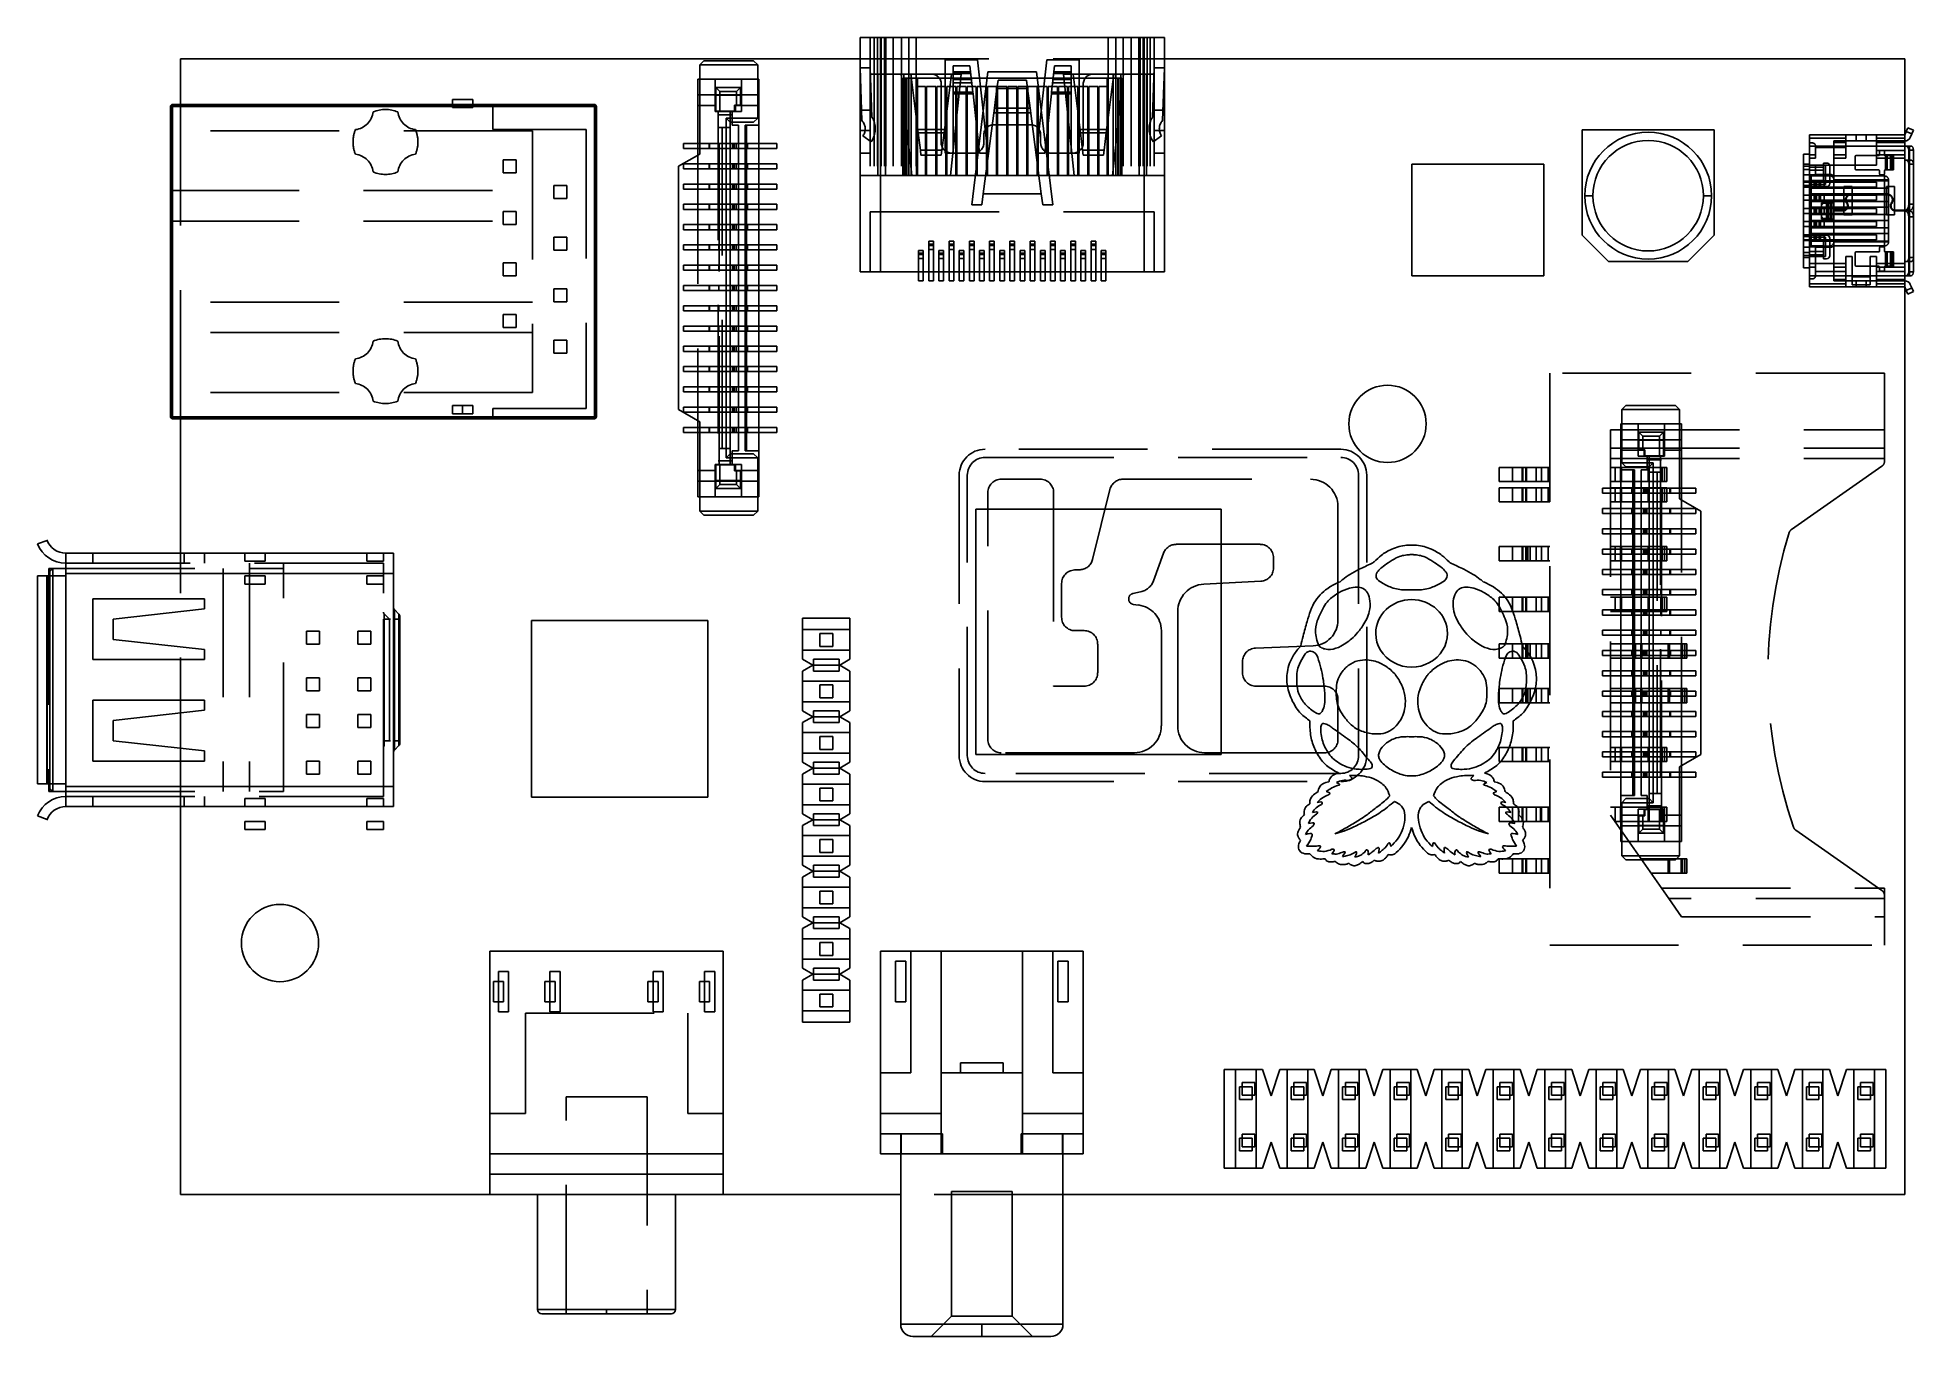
# Model space of a CAD drawing. Header units: millimetres. Extents: x -20.6 to 71.9, y -55 to 9.
import ezdxf

# ---------------------------------------------------------------- set-up
doc = ezdxf.new("R2010")
doc.units = ezdxf.units.MM
doc.linetypes.add('HIDDEN', pattern=[9.525, 6.35, -3.175])
doc.layers.get('0').update_dxf_attribs({"color": 253, "lineweight": 70, "true_color": 0x8faf8f})
doc.layers.add('Hidden', color=218, linetype='Continuous', lineweight=70, true_color=0x480548)

msp = doc.modelspace()

# ---------------------------------------------------------------- linework, layer by layer
at = {"color": 218, "lineweight": -3, "true_color": 0x480548}
for p, q in [((20, -2.5), (20, 9.05)), ((20, 9.05), (21, 9.05)), ((21, 9.05), (34, 9.05)), ((21, 9.05), (21, -2.5)), ((35, 9.05), (34, 9.05)), ((34, -2.5), (34, 9.05)), ((35, -2.5), (35, 9.05)), ((-13.5, 8), (20, 8)), ((-13.5, 5.75), (-13.5, 8)), ((12.1, 7.7), (12.3, 7.9)), ((12.1, 3.306), (12.1, 7.7)), ((14.95, 7.7), (12.1, 7.7)), ((14.75, 7.9), (12.3, 7.9)), ((14.75, 7.9), (14.95, 7.7)), ((14.95, 7.7), (14.95, 5.08)), ((35, 8), (71.5, 8)), ((71.5, 8), (71.5, 4.25)), ((12, 7), (12.1, 7)), ((12, 6.22), (12, 7)), ((14.95, 7), (15, 7)), ((15, 7), (15, 6.22)), ((22.021, 7.25), (22.55, 2.25)), ((22.5, 7.25), (22.021, 7.25)), ((22.1, 7.05), (22.3, 7.05)), ((22.1, 6.505), (22.1, 7.05)), ((22.3, 7.05), (22.525, 7.05)), ((22.3, 4.614), (22.3, 7.05)), ((22.401, 7.25), (22.401, 7.05)), ((22.5, 7.25), (24.5, 7.25)), ((22.862, 4.358), (22.5, 7.25)), ((24.138, 4.358), (24.5, 7.25)), ((24.45, 2.25), (24.979, 7.25)), ((24.475, 7.05), (24.958, 7.05)), ((24.979, 7.25), (24.5, 7.25)), ((24.593, 7.051), (24.593, 7.251)), ((24.914, 6.64), (24.775, 6.64)), ((24.775, 5.323), (24.775, 6.64)), ((25.5, 0.8), (26.3, 7.35)), ((26.225, 6.64), (26.213, 6.64)), ((26.225, 2.53), (26.225, 6.64)), ((26.263, 7.05), (28.737, 7.05)), ((28.7, 7.35), (26.3, 7.35)), ((26.746, 6.538), (26.62, 5.564)), ((26.746, 6.538), (26.8, 6.95)), ((26.746, 6.538), (28.254, 6.538)), ((26.8, 6.95), (28.2, 6.95)), ((28.254, 6.538), (28.2, 6.95)), ((28.254, 6.538), (28.38, 5.564)), ((28.7, 7.35), (29.5, 0.8)), ((28.787, 6.64), (28.775, 6.64)), ((28.775, 2.53), (28.775, 6.64)), ((30.021, 7.25), (30.55, 2.25)), ((30.5, 7.25), (30.021, 7.25)), ((30.042, 7.05), (30.525, 7.05)), ((30.225, 6.64), (30.086, 6.64)), ((30.225, 5.323), (30.225, 6.64)), ((30.407, 7.251), (30.407, 7.051)), ((30.5, 7.25), (32.5, 7.25)), ((30.862, 4.358), (30.5, 7.25)), ((32.138, 4.358), (32.5, 7.25)), ((32.45, 2.25), (32.979, 7.25)), ((32.475, 7.05), (32.7, 7.05)), ((32.979, 7.25), (32.5, 7.25)), ((32.599, 7.25), (32.599, 7.05)), ((32.7, 4.614), (32.7, 7.05)), ((32.9, 7.05), (32.7, 7.05)), ((32.9, 6.505), (32.9, 7.05)), ((-14, 5.65), (-14, -9.65)), ((-13.971, 5.721), (6.971, 5.721)), ((-13.971, 5.721), (-13.9, 5.65)), ((-13.971, -9.721), (-13.971, 5.721)), ((6.9, 5.75), (-13.9, 5.75)), ((-13.9, 5.65), (6.9, 5.65)), ((-13.9, -9.65), (-13.9, 5.65)), ((6.971, 5.721), (6.9, 5.65)), ((6.9, 5.65), (6.9, -9.65)), ((6.971, 5.721), (6.971, -9.721)), ((7, -9.65), (7, 5.65)), ((12.1, 6.22), (12, 6.22)), ((12, 6.22), (12, 5.7)), ((12.1, 5.7), (12, 5.7)), ((12, 3.248), (12, 5.7)), ((15, 6.22), (14.95, 6.22)), ((15, 5.7), (14.95, 5.7)), ((15, 6.22), (15, 5.7)), ((15, 5.7), (15, 4.73)), ((26.62, 5.564), (26.072, 1.35)), ((26.62, 5.564), (28.38, 5.564)), ((28.928, 1.35), (28.38, 5.564)), ((13.4, -11.68), (13.4, 5.08)), ((13.4, 5.08), (14.95, 5.08)), ((13.6, 4.88), (13.4, 5.08)), ((13.6, -11.48), (13.6, 4.88)), ((13.6, 4.88), (14.75, 4.88)), ((13.7, 4.88), (13.7, 4.73)), ((14, 4.73), (13.7, 4.73)), ((14, -11.33), (14, 4.73)), ((14.325, 4.73), (14.325, -11.33)), ((14.4, 4.73), (14.325, 4.73)), ((14.4, 4.73), (14.4, -11.33)), ((15, 4.73), (14.4, 4.73)), ((14.95, 5.08), (14.75, 4.88)), ((15, 4.73), (15, -11.33)), ((22.775, 2.25), (22.775, 5.05)), ((24.225, 2.25), (24.225, 5.05)), ((30.775, 2.25), (30.775, 5.05)), ((32.225, 2.25), (32.225, 5.05)), ((11.3, 3.825), (12, 3.825)), ((11.3, 3.575), (11.3, 3.825)), ((13.71, 3.825), (13.754, 3.825)), ((13.71, 3.825), (13.71, 3.575)), ((13.754, 3.825), (14, 3.825)), ((13.754, 3.575), (13.754, 3.825)), ((15, 3.825), (15.9, 3.825)), ((15.9, 3.575), (15.9, 3.825)), ((22.862, 4.358), (22.969, 3.497)), ((22.862, 4.358), (24.138, 4.358)), ((24.138, 4.358), (24.031, 3.497)), ((30.862, 4.358), (32.138, 4.358)), ((30.862, 4.358), (30.969, 3.497)), ((32.138, 4.358), (32.031, 3.497)), ((55.6, -0.7), (55.6, 4.5)), ((55.6, 4.5), (62.1, 4.5)), ((62.1, 4.5), (62.1, -0.7)), ((66.8, 4.25), (71.5, 4.25)), ((66.8, 4.25), (66.8, 3.7)), ((66.8, 3.7), (71.5, 3.7)), ((66.8, 2.659), (66.8, 3.7)), ((71.5, 4.25), (71.575, 4.417)), ((71.5, 4.25), (71.5, 3.7)), ((71.5, 3.7), (71.571, 3.7)), ((71.5, -2.7), (71.5, 3.7)), ((71.571, 3.7), (71.805, 3.7)), ((71.656, 4.6), (71.575, 4.417)), ((71.849, 4.295), (71.575, 4.417)), ((71.93, 4.478), (71.656, 4.6)), ((71.849, 4.295), (71.773, 4.125)), ((71.93, 4.478), (71.849, 4.295)), ((11.05, 2.7), (12.1, 3.306)), ((11.3, 3.575), (12, 3.575)), ((13.71, 3.575), (13.754, 3.575)), ((13.71, 2.825), (13.754, 2.825)), ((13.71, 2.825), (13.71, 2.575)), ((13.754, 3.575), (14, 3.575)), ((13.754, 2.825), (14, 2.825)), ((13.754, 2.575), (13.754, 2.825)), ((15, 3.575), (15.9, 3.575)), ((15, 2.825), (15.9, 2.825)), ((15.9, 2.575), (15.9, 2.825)), ((23, 3.25), (22.969, 3.497)), ((22.969, 3.497), (24.031, 3.497)), ((23, 3.25), (24, 3.25)), ((23.225, 2.25), (23.225, 3.25)), ((23.775, 2.25), (23.775, 3.25)), ((24, 3.25), (24.031, 3.497)), ((25.775, 2.25), (25.775, 3.052)), ((29.225, 2.25), (29.225, 3.052)), ((30.969, 3.497), (32.031, 3.497)), ((31, 3.25), (30.969, 3.497)), ((31, 3.25), (32, 3.25)), ((31.225, 2.25), (31.225, 3.25)), ((31.775, 2.25), (31.775, 3.25)), ((32, 3.25), (32.031, 3.497)), ((47.2, -2.7), (47.2, 2.8)), ((47.2, 2.8), (53.7, 2.8)), ((53.7, 2.8), (53.7, -2.7)), ((66.8, 3.3), (66.5, 3.3)), ((66.5, 3.3), (66.5, 2.8)), ((66.8, 2.8), (66.5, 2.8)), ((66.5, 2.285), (66.5, 2.8)), ((67.5, 2.659), (67.5, 2.86)), ((67.5, 2.86), (67.65, 2.86)), ((69.05, 3.175), (69.05, 2.575)), ((70.2, 3.225), (69.1, 3.225)), ((70.1, 3.096), (70.1, 3.225)), ((70.1, 3.096), (70.55, 3.096)), ((70.1, 3.096), (70.1, 2.75)), ((70.25, 3.425), (70.25, 3.275)), ((70.25, 3.273), (70.5, 3.273)), ((70.45, 3.475), (70.3, 3.475)), ((70.5, 3.275), (70.5, 3.425)), ((70.55, 3.225), (70.803, 3.225)), ((70.55, 2.525), (70.55, 3.225)), ((70.803, 3.225), (70.868, 3.225)), ((70.803, 2.525), (70.803, 3.225)), ((70.868, 2.525), (70.868, 3.225)), ((70.868, 3.225), (70.95, 3.225)), ((70.95, 2.525), (70.95, 3.225)), ((71.696, 3.5), (71.93, 3.5)), ((71.696, -2.5), (71.696, 3.5)), ((71.93, -2.5), (71.93, 3.5)), ((11.05, -9.3), (11.05, 2.7)), ((13.71, 2.575), (13.754, 2.575)), ((13.754, 2.575), (14, 2.575)), ((15, 2.575), (15.9, 2.575)), ((22.55, 2.25), (24.45, 2.25)), ((26.189, 2.25), (25.677, 2.25)), ((29.323, 2.25), (28.811, 2.25)), ((30.55, 2.25), (32.45, 2.25)), ((66.8, 2.285), (66.5, 2.285)), ((66.5, 1.7), (66.5, 2.285)), ((66.5, 1.675), (66.5, 1.925)), ((66.8, 2.276), (66.8, 2.659)), ((66.8, 2.659), (67.5, 2.659)), ((66.8, 2), (66.8, 2.276)), ((67.5, 2.276), (66.8, 2.276)), ((66.8, 1.7), (66.8, 2.235)), ((67.5, 2), (66.8, 2)), ((66.8, 1.925), (66.88, 1.925)), ((66.88, 2), (66.88, 1.8)), ((67.5, 2.75), (67.6, 2.75)), ((67.5, 2.659), (67.5, 2.276)), ((67.5, 2.276), (67.5, 2)), ((67.6, 2.75), (67.6, 1.8)), ((67.8, 1.85), (67.8, 2.71)), ((70.1, 2.75), (69.05, 2.75)), ((69.1, 2.525), (70.2, 2.525)), ((70.25, 2.475), (70.25, 2.325)), ((70.3, 2.275), (70.45, 2.275)), ((70.5, 2.325), (70.5, 2.475)), ((70.55, 2.525), (70.803, 2.525)), ((70.55, 2.525), (70.63, 2.525)), ((70.803, 2.525), (70.868, 2.525)), ((70.868, 2.525), (70.95, 2.525)), ((13.71, 1.825), (13.754, 1.825)), ((13.71, 1.825), (13.71, 1.575)), ((13.71, 1.575), (13.754, 1.575)), ((13.754, 1.825), (14, 1.825)), ((13.754, 1.575), (13.754, 1.825)), ((13.754, 1.575), (14, 1.575)), ((15, 1.825), (15.9, 1.825)), ((15, 1.575), (15.9, 1.575)), ((15.9, 1.575), (15.9, 1.825)), ((26, 0.8), (26.072, 1.35)), ((26.072, 1.35), (28.928, 1.35)), ((28.928, 1.35), (29, 0.8)), ((55.725, 1.25), (56.125, 1.25)), ((61.975, 1.25), (61.575, 1.25)), ((66.5, 1.7), (66.8, 1.7)), ((66.5, -0.7), (66.5, 1.7)), ((66.5, 1.025), (66.5, 1.275)), ((66.8, -0.7), (66.8, 1.7)), ((67.65, 1.7), (66.8, 1.7)), ((66.88, 1.8), (67.6, 1.8)), ((66.88, 1.8), (66.88, 1.7)), ((13.71, 0.825), (13.754, 0.825)), ((13.71, 0.825), (13.71, 0.575)), ((13.71, 0.575), (13.754, 0.575)), ((13.754, 0.825), (14, 0.825)), ((13.754, 0.575), (13.754, 0.825)), ((13.754, 0.575), (14, 0.575)), ((15, 0.825), (15.9, 0.825)), ((15, 0.575), (15.9, 0.575)), ((15.9, 0.575), (15.9, 0.825)), ((25.5, 0.8), (26, 0.8)), ((29, 0.8), (29.5, 0.8)), ((66.5, 0.375), (66.5, 0.625)), ((67.4, 0.75), (67.4, 0.25)), ((67.467, 0.875), (67.65, 0.875)), ((67.467, 0.125), (67.65, 0.125)), ((67.9, 0.9), (67.55, 0.9)), ((67.55, 0.1), (67.9, 0.1)), ((67.7, 0.875), (67.65, 0.875)), ((67.65, 0.125), (67.65, 0.875)), ((67.7, 0.125), (67.65, 0.125)), ((67.7, 0.875), (67.75, 0.875)), ((67.7, 0.125), (67.7, 0.875)), ((67.7, 0.125), (67.75, 0.125)), ((67.75, 0.875), (67.9, 0.875)), ((67.75, 0.125), (67.75, 0.875)), ((67.75, 0.125), (67.9, 0.125)), ((67.9, 0.875), (67.9, 0.9)), ((67.9, 0.1), (67.9, 0.125)), ((13.71, -0.175), (13.754, -0.175)), ((13.71, -0.175), (13.71, -0.425)), ((13.71, -0.425), (13.754, -0.425)), ((13.754, -0.175), (14, -0.175)), ((13.754, -0.425), (13.754, -0.175)), ((13.754, -0.425), (14, -0.425)), ((15, -0.175), (15.9, -0.175)), ((15, -0.425), (15.9, -0.425)), ((15.9, -0.425), (15.9, -0.175)), ((56.9, -2), (55.6, -0.7)), ((62.1, -0.7), (60.8, -2)), ((66.5, -0.275), (66.5, -0.025)), ((66.5, -0.925), (66.5, -0.675)), ((66.5, -0.7), (66.8, -0.7)), ((66.5, -1.285), (66.5, -0.7)), ((66.8, -1.235), (66.8, -0.7)), ((66.8, -0.7), (67.65, -0.7)), ((66.88, -0.7), (66.88, -0.8)), ((66.88, -1), (66.88, -0.8)), ((66.88, -0.8), (67.6, -0.8)), ((67.6, -0.8), (67.6, -1.75)), ((67.8, -1.71), (67.8, -0.85)), ((13.71, -1.175), (13.754, -1.175)), ((13.71, -1.175), (13.71, -1.425)), ((13.71, -1.425), (13.754, -1.425)), ((13.754, -1.175), (14, -1.175)), ((13.754, -1.425), (13.754, -1.175)), ((13.754, -1.425), (14, -1.425)), ((15, -1.175), (15.9, -1.175)), ((15, -1.425), (15.9, -1.425)), ((15.9, -1.425), (15.9, -1.175)), ((66.8, -1.285), (66.5, -1.285)), ((66.5, -1.8), (66.5, -1.285)), ((66.8, -1.8), (66.5, -1.8)), ((66.5, -2.3), (66.5, -1.8)), ((66.8, -0.925), (66.88, -0.925)), ((66.8, -1.276), (66.8, -1)), ((67.5, -1), (66.8, -1)), ((67.5, -1.276), (66.8, -1.276)), ((66.8, -1.659), (66.8, -1.276)), ((67.5, -1.659), (66.8, -1.659)), ((66.8, -2.7), (66.8, -1.659)), ((67.5, -1), (67.5, -1.276)), ((67.5, -1.276), (67.5, -1.659)), ((67.5, -1.86), (67.5, -1.659)), ((67.5, -1.75), (67.6, -1.75)), ((69.05, -1.575), (69.05, -2.175)), ((70.2, -1.525), (69.1, -1.525)), ((69.8, -1.75), (69.8, -2.225)), ((70.1, -1.75), (69.8, -1.75)), ((70.1, -2.096), (70.1, -1.75)), ((70.25, -1.325), (70.25, -1.475)), ((70.45, -1.275), (70.3, -1.275)), ((70.5, -1.475), (70.5, -1.325)), ((70.55, -1.525), (70.803, -1.525)), ((70.55, -1.525), (70.55, -2.225)), ((70.803, -1.525), (70.803, -2.225)), ((70.803, -1.525), (70.868, -1.525)), ((70.868, -1.525), (70.868, -2.225)), ((70.868, -1.525), (70.95, -1.525)), ((70.95, -1.525), (70.95, -2.225)), ((13.71, -2.175), (13.754, -2.175)), ((13.71, -2.175), (13.71, -2.425)), ((13.71, -2.425), (13.754, -2.425)), ((13.754, -2.175), (14, -2.175)), ((13.754, -2.425), (13.754, -2.175)), ((13.754, -2.425), (14, -2.425)), ((15, -2.175), (15.9, -2.175)), ((15, -2.425), (15.9, -2.425)), ((15.9, -2.425), (15.9, -2.175)), ((20, -2.5), (21, -2.5)), ((21, -2.5), (34, -2.5)), ((22.885, -2.95), (22.885, -2.5)), ((23.115, -2.95), (23.115, -2.5)), ((23.385, -2.95), (23.385, -2.5)), ((23.615, -2.95), (23.615, -2.5)), ((23.885, -2.95), (23.885, -2.5)), ((24.115, -2.95), (24.115, -2.5)), ((24.385, -2.95), (24.385, -2.5)), ((24.615, -2.95), (24.615, -2.5)), ((24.885, -2.95), (24.885, -2.5)), ((25.115, -2.95), (25.115, -2.5)), ((25.385, -2.95), (25.385, -2.5)), ((25.615, -2.95), (25.615, -2.5)), ((25.885, -2.95), (25.885, -2.5)), ((26.115, -2.95), (26.115, -2.5)), ((26.385, -2.95), (26.385, -2.5)), ((26.615, -2.95), (26.615, -2.5)), ((26.885, -2.95), (26.885, -2.5)), ((27.115, -2.95), (27.115, -2.5)), ((27.385, -2.95), (27.385, -2.5)), ((27.615, -2.95), (27.615, -2.5)), ((27.885, -2.95), (27.885, -2.5)), ((28.115, -2.95), (28.115, -2.5)), ((28.385, -2.95), (28.385, -2.5)), ((28.615, -2.95), (28.615, -2.5)), ((28.885, -2.95), (28.885, -2.5)), ((29.115, -2.95), (29.115, -2.5)), ((29.385, -2.95), (29.385, -2.5)), ((29.615, -2.95), (29.615, -2.5)), ((29.885, -2.95), (29.885, -2.5)), ((30.115, -2.95), (30.115, -2.5)), ((30.385, -2.95), (30.385, -2.5)), ((30.615, -2.95), (30.615, -2.5)), ((30.885, -2.95), (30.885, -2.5)), ((31.115, -2.95), (31.115, -2.5)), ((31.385, -2.95), (31.385, -2.5)), ((31.615, -2.95), (31.615, -2.5)), ((31.885, -2.95), (31.885, -2.5)), ((32.115, -2.95), (32.115, -2.5)), ((35, -2.5), (34, -2.5)), ((53.7, -2.7), (47.2, -2.7)), ((60.8, -2), (56.9, -2)), ((66.8, -2.3), (66.5, -2.3)), ((66.8, -2.7), (71.5, -2.7)), ((66.8, -3.25), (66.8, -2.7)), ((67.5, -1.86), (67.65, -1.86)), ((69.1, -2.225), (70.2, -2.225)), ((70.1, -2.225), (70.1, -2.096)), ((70.1, -2.096), (70.55, -2.096)), ((70.25, -2.273), (70.5, -2.273)), ((70.25, -2.275), (70.25, -2.425)), ((70.3, -2.475), (70.45, -2.475)), ((70.5, -2.425), (70.5, -2.275)), ((70.55, -2.225), (70.63, -2.225)), ((70.55, -2.225), (70.803, -2.225)), ((70.803, -2.225), (70.868, -2.225)), ((70.868, -2.225), (70.95, -2.225)), ((71.5, -2.7), (71.571, -2.7)), ((71.5, -3.25), (71.5, -2.7)), ((71.5, -2.7), (71.501, -2.7)), ((71.805, -2.7), (71.571, -2.7)), ((71.93, -2.5), (71.696, -2.5)), ((13.71, -3.175), (13.754, -3.175)), ((13.71, -3.175), (13.71, -3.425)), ((13.71, -3.425), (13.754, -3.425)), ((13.754, -3.175), (14, -3.175)), ((13.754, -3.425), (13.754, -3.175)), ((13.754, -3.425), (14, -3.425)), ((15, -3.175), (15.9, -3.175)), ((15, -3.425), (15.9, -3.425)), ((15.9, -3.425), (15.9, -3.175)), ((23.115, -2.95), (22.885, -2.95)), ((23.615, -2.95), (23.385, -2.95)), ((24.115, -2.95), (23.885, -2.95)), ((24.615, -2.95), (24.385, -2.95)), ((25.115, -2.95), (24.885, -2.95)), ((25.615, -2.95), (25.385, -2.95)), ((26.115, -2.95), (25.885, -2.95)), ((26.615, -2.95), (26.385, -2.95)), ((27.115, -2.95), (26.885, -2.95)), ((27.615, -2.95), (27.385, -2.95)), ((28.115, -2.95), (27.885, -2.95)), ((28.615, -2.95), (28.385, -2.95)), ((29.115, -2.95), (28.885, -2.95)), ((29.615, -2.95), (29.385, -2.95)), ((30.115, -2.95), (29.885, -2.95)), ((30.615, -2.95), (30.385, -2.95)), ((31.115, -2.95), (30.885, -2.95)), ((31.615, -2.95), (31.385, -2.95)), ((32.115, -2.95), (31.885, -2.95)), ((66.8, -3.25), (71.5, -3.25)), ((71.5, -3.25), (71.5, -48)), ((71.575, -3.417), (71.5, -3.25)), ((71.575, -3.417), (71.849, -3.295)), ((71.656, -3.6), (71.575, -3.417)), ((71.656, -3.6), (71.93, -3.478)), ((71.773, -3.125), (71.849, -3.295)), ((71.93, -3.478), (71.849, -3.295)), ((13.71, -4.175), (13.754, -4.175)), ((13.71, -4.175), (13.71, -4.425)), ((13.71, -4.425), (13.754, -4.425)), ((13.754, -4.175), (14, -4.175)), ((13.754, -4.425), (13.754, -4.175)), ((13.754, -4.425), (14, -4.425)), ((15, -4.175), (15.9, -4.175)), ((15, -4.425), (15.9, -4.425)), ((15.9, -4.425), (15.9, -4.175)), ((13.71, -5.175), (13.754, -5.175)), ((13.71, -5.175), (13.71, -5.425)), ((13.71, -5.425), (13.754, -5.425)), ((13.754, -5.175), (14, -5.175)), ((13.754, -5.425), (13.754, -5.175)), ((13.754, -5.425), (14, -5.425)), ((15, -5.175), (15.9, -5.175)), ((15, -5.425), (15.9, -5.425)), ((15.9, -5.425), (15.9, -5.175)), ((13.71, -6.175), (13.754, -6.175)), ((13.71, -6.175), (13.71, -6.425)), ((13.71, -6.425), (13.754, -6.425)), ((13.754, -6.175), (14, -6.175)), ((13.754, -6.425), (13.754, -6.175)), ((13.754, -6.425), (14, -6.425)), ((15, -6.175), (15.9, -6.175)), ((15, -6.425), (15.9, -6.425)), ((15.9, -6.425), (15.9, -6.175)), ((13.71, -7.175), (13.754, -7.175)), ((13.71, -7.175), (13.71, -7.425)), ((13.754, -7.175), (14, -7.175)), ((13.754, -7.425), (13.754, -7.175)), ((15, -7.175), (15.9, -7.175)), ((15.9, -7.425), (15.9, -7.175)), ((13.71, -7.425), (13.754, -7.425)), ((13.71, -8.175), (13.754, -8.175)), ((13.71, -8.175), (13.71, -8.425)), ((13.754, -7.425), (14, -7.425)), ((13.754, -8.175), (14, -8.175)), ((13.754, -8.425), (13.754, -8.175)), ((15, -7.425), (15.9, -7.425)), ((15, -8.175), (15.9, -8.175)), ((15.9, -8.425), (15.9, -8.175)), ((13.71, -8.425), (13.754, -8.425)), ((13.71, -9.175), (13.754, -9.175)), ((13.71, -9.175), (13.71, -9.425)), ((13.754, -8.425), (14, -8.425)), ((13.754, -9.175), (14, -9.175)), ((13.754, -9.425), (13.754, -9.175)), ((15, -8.425), (15.9, -8.425)), ((15, -9.175), (15.9, -9.175)), ((15.9, -9.425), (15.9, -9.175)), ((57.55, -9.3), (57.75, -9.1)), ((60.2, -9.1), (57.75, -9.1)), ((60.2, -9.1), (60.4, -9.3)), ((-13.9, -9.65), (-13.971, -9.721)), ((6.971, -9.721), (-13.971, -9.721)), ((6.9, -9.65), (-13.9, -9.65)), ((6.9, -9.75), (-13.9, -9.75)), ((-13.5, -16.375), (-13.5, -9.75)), ((6.9, -9.65), (6.971, -9.721)), ((12.1, -9.906), (11.05, -9.3)), ((12, -12.3), (12, -9.848)), ((12.1, -14.3), (12.1, -9.906)), ((13.71, -9.425), (13.754, -9.425)), ((13.754, -9.425), (14, -9.425)), ((15, -9.425), (15.9, -9.425)), ((57.5, -10), (57.55, -10)), ((57.5, -10.78), (57.5, -10)), ((60.4, -9.3), (57.55, -9.3)), ((57.55, -11.92), (57.55, -9.3)), ((60.4, -9.3), (60.4, -13.694)), ((60.4, -10), (60.5, -10)), ((60.5, -10), (60.5, -10.78)), ((11.3, -10.175), (12, -10.175)), ((11.3, -10.425), (11.3, -10.175)), ((11.3, -10.425), (12, -10.425)), ((13.71, -10.175), (13.754, -10.175)), ((13.71, -10.175), (13.71, -10.425)), ((13.71, -10.425), (13.754, -10.425)), ((13.754, -10.175), (14, -10.175)), ((13.754, -10.425), (13.754, -10.175)), ((13.754, -10.425), (14, -10.425)), ((15, -10.175), (15.9, -10.175)), ((15, -10.425), (15.9, -10.425)), ((15.9, -10.425), (15.9, -10.175)), ((57.5, -10.78), (57.55, -10.78)), ((57.5, -11.3), (57.5, -10.78)), ((60.4, -10.78), (60.5, -10.78)), ((60.5, -11.3), (60.5, -10.78)), ((13.6, -11.48), (13.4, -11.68)), ((14.95, -11.68), (13.4, -11.68)), ((14.75, -11.48), (13.6, -11.48)), ((13.7, -11.33), (14, -11.33)), ((13.7, -11.33), (13.7, -11.48)), ((14.4, -11.33), (14.325, -11.33)), ((15, -11.33), (14.4, -11.33)), ((14.75, -11.48), (14.95, -11.68)), ((14.95, -11.68), (14.95, -14.3)), ((15, -11.33), (15, -12.3)), ((57.5, -11.3), (57.55, -11.3)), ((57.5, -12.27), (57.5, -11.3)), ((57.55, -11.92), (59.1, -11.92)), ((57.75, -12.12), (57.55, -11.92)), ((58.9, -12.12), (59.1, -11.92)), ((59.1, -11.92), (59.1, -28.68)), ((60.4, -11.3), (60.5, -11.3)), ((60.5, -11.3), (60.5, -13.752)), ((12.1, -12.3), (12, -12.3)), ((12, -12.3), (12, -12.82)), ((12.1, -12.82), (12, -12.82)), ((12, -13.6), (12, -12.82)), ((15, -12.3), (14.95, -12.3)), ((15, -12.82), (14.95, -12.82)), ((15, -12.3), (15, -12.82)), ((15, -12.82), (15, -13.6)), ((57.5, -28.33), (57.5, -12.27)), ((57.5, -12.27), (58.1, -12.27)), ((57.75, -12.12), (58.9, -12.12)), ((58.1, -12.27), (58.175, -12.27)), ((58.1, -28.33), (58.1, -12.27)), ((58.175, -28.33), (58.175, -12.27)), ((58.5, -12.27), (58.5, -28.33)), ((58.8, -12.27), (58.5, -12.27)), ((58.8, -12.27), (58.8, -12.12)), ((58.9, -12.12), (58.9, -28.48)), ((12.1, -13.6), (12, -13.6)), ((15, -13.6), (14.95, -13.6)), ((57.5, -13.175), (56.6, -13.175)), ((56.6, -13.175), (56.6, -13.425)), ((57.5, -13.425), (56.6, -13.425)), ((58.746, -13.175), (58.5, -13.175)), ((58.746, -13.425), (58.5, -13.425)), ((58.79, -13.175), (58.746, -13.175)), ((58.746, -13.175), (58.746, -13.425)), ((58.79, -13.425), (58.746, -13.425)), ((58.79, -13.425), (58.79, -13.175)), ((60.4, -13.694), (61.45, -14.3)), ((61.2, -13.175), (60.5, -13.175)), ((61.2, -13.425), (60.5, -13.425)), ((61.2, -13.175), (61.2, -13.425)), ((12.1, -14.3), (14.95, -14.3)), ((12.3, -14.5), (12.1, -14.3)), ((12.3, -14.5), (14.75, -14.5)), ((14.95, -14.3), (14.75, -14.5)), ((25.7, -26.3), (25.7, -14.2)), ((25.7, -14.2), (37.8, -14.2)), ((37.8, -14.2), (37.8, -26.3)), ((57.5, -14.175), (56.6, -14.175)), ((56.6, -14.175), (56.6, -14.425)), ((57.5, -14.425), (56.6, -14.425)), ((58.746, -14.175), (58.5, -14.175)), ((58.746, -14.425), (58.5, -14.425)), ((58.79, -14.175), (58.746, -14.175)), ((58.746, -14.175), (58.746, -14.425)), ((58.79, -14.425), (58.746, -14.425)), ((58.79, -14.425), (58.79, -14.175)), ((61.45, -14.3), (61.45, -26.3)), ((-20.084, -15.744), (-20.094, -15.717)), ((57.5, -15.175), (56.6, -15.175)), ((56.6, -15.175), (56.6, -15.425)), ((57.5, -15.425), (56.6, -15.425)), ((58.746, -15.175), (58.5, -15.175)), ((58.746, -15.425), (58.5, -15.425)), ((58.79, -15.175), (58.746, -15.175)), ((58.746, -15.175), (58.746, -15.425)), ((58.79, -15.425), (58.746, -15.425)), ((58.79, -15.425), (58.79, -15.175)), ((-20.554, -15.915), (-20.084, -15.744)), ((-19.15, -16.375), (-3, -16.375)), ((-19.15, -16.375), (-19.15, -17.375)), ((-3, -16.375), (-3, -17.375)), ((47.26, -16.448), (47.115, -16.448)), ((57.5, -16.175), (56.6, -16.175)), ((56.6, -16.175), (56.6, -16.425)), ((57.5, -16.425), (56.6, -16.425)), ((58.746, -16.175), (58.5, -16.175)), ((58.746, -16.425), (58.5, -16.425)), ((58.79, -16.175), (58.746, -16.175)), ((58.746, -16.175), (58.746, -16.425)), ((58.79, -16.425), (58.746, -16.425)), ((58.79, -16.425), (58.79, -16.175)), ((-20.554, -27.75), (-20.554, -17.5)), ((-20.094, -17.5), (-20.554, -17.5)), ((-20.554, -17.5), (-20.554, -27.75)), ((-20.094, -17.5), (-19.152, -17.5)), ((-20.094, -27.75), (-20.094, -17.5)), ((-20.084, -27.75), (-20.084, -17.5)), ((-20.003, -17.125), (-19.944, -17.125)), ((-20.003, -17.125), (-20.003, -17.325)), ((-20.003, -17.325), (-19.803, -17.125)), ((-20.003, -17.325), (-20.003, -17.5)), ((-19.944, -17.125), (-19.944, -17.266)), ((-19.803, -17.125), (-19.944, -17.125)), ((-19.803, -17.125), (-19.15, -17.125)), ((-19.803, -17.5), (-19.803, -17.125)), ((-19.155, -27.75), (-19.155, -17.5)), ((-3, -17.375), (-19.15, -17.375)), ((-19.15, -17.5), (-19.15, -17.375)), ((-3, -27.875), (-3, -17.375)), ((57.5, -17.175), (56.6, -17.175)), ((56.6, -17.175), (56.6, -17.425)), ((57.5, -17.425), (56.6, -17.425)), ((58.746, -17.175), (58.5, -17.175)), ((58.746, -17.425), (58.5, -17.425)), ((58.79, -17.175), (58.746, -17.175)), ((58.746, -17.175), (58.746, -17.425)), ((58.79, -17.425), (58.746, -17.425)), ((58.79, -17.425), (58.79, -17.175)), ((47.115, -18.189), (47.26, -18.189)), ((57.5, -18.175), (56.6, -18.175)), ((56.6, -18.175), (56.6, -18.425)), ((57.5, -18.425), (56.6, -18.425)), ((58.746, -18.175), (58.5, -18.175)), ((58.746, -18.425), (58.5, -18.425)), ((58.79, -18.175), (58.746, -18.175)), ((58.746, -18.175), (58.746, -18.425)), ((58.79, -18.425), (58.746, -18.425)), ((58.79, -18.425), (58.79, -18.175)), ((-17.827, -18.625), (-12.327, -18.625)), ((-17.827, -21.625), (-17.827, -18.625)), ((-12.327, -19.125), (-16.827, -19.625)), ((-12.327, -18.625), (-12.327, -19.125)), ((-2.963, -19.161), (-2.963, -19.625)), ((-2.737, -19.388), (-2.963, -19.161)), ((-2.737, -19.388), (-2.737, -19.625)), ((57.5, -19.175), (56.6, -19.175)), ((56.6, -19.175), (56.6, -19.425)), ((58.746, -19.175), (58.5, -19.175)), ((58.79, -19.175), (58.746, -19.175)), ((58.746, -19.175), (58.746, -19.425)), ((58.79, -19.425), (58.79, -19.175)), ((-16.827, -19.625), (-16.827, -20.625)), ((-3, -19.625), (-2.99, -19.625)), ((-2.963, -19.625), (-2.99, -19.625)), ((-2.99, -25.625), (-2.99, -19.625)), ((-2.963, -25.625), (-2.963, -19.625)), ((-2.963, -19.625), (-2.737, -19.625)), ((-2.737, -19.625), (-2.737, -25.625)), ((-2.71, -19.625), (-2.737, -19.625)), ((-2.7, -19.625), (-2.71, -19.625)), ((-2.71, -25.625), (-2.71, -19.625)), ((-2.7, -19.477), (-2.7, -19.625)), ((-2.7, -25.625), (-2.7, -19.625)), ((3.8, -28.4), (3.8, -19.7)), ((3.8, -19.7), (12.5, -19.7)), ((12.5, -19.7), (12.5, -28.4)), ((17.163, -19.586), (19.5, -19.586)), ((17.163, -21.605), (17.163, -19.586)), ((18.014, -20.336), (18.649, -20.336)), ((18.014, -20.971), (18.014, -20.336)), ((18.649, -20.971), (18.649, -20.336)), ((19.5, -19.586), (19.5, -21.605)), ((57.5, -19.425), (56.6, -19.425)), ((57.5, -20.175), (56.6, -20.175)), ((56.6, -20.175), (56.6, -20.425)), ((58.746, -19.425), (58.5, -19.425)), ((58.746, -20.175), (58.5, -20.175)), ((58.79, -19.425), (58.746, -19.425)), ((58.79, -20.175), (58.746, -20.175)), ((58.746, -20.175), (58.746, -20.425)), ((58.79, -20.425), (58.79, -20.175)), ((-16.827, -20.625), (-12.327, -21.125)), ((-12.327, -21.125), (-12.327, -21.625)), ((18.014, -20.971), (18.649, -20.971)), ((57.5, -20.425), (56.6, -20.425)), ((57.5, -21.175), (56.6, -21.175)), ((56.6, -21.175), (56.6, -21.425)), ((58.746, -20.425), (58.5, -20.425)), ((58.746, -21.175), (58.5, -21.175)), ((58.79, -20.425), (58.746, -20.425)), ((58.79, -21.175), (58.746, -21.175)), ((58.746, -21.175), (58.746, -21.425)), ((58.79, -21.425), (58.79, -21.175)), ((-12.327, -21.625), (-17.827, -21.625)), ((17.671, -21.898), (17.163, -21.605)), ((17.163, -22.191), (17.671, -21.898)), ((17.163, -24.145), (17.163, -22.191)), ((17.697, -22.191), (17.697, -21.605)), ((17.697, -21.605), (18.967, -21.605)), ((18.967, -21.898), (17.697, -21.898)), ((17.697, -22.191), (18.967, -22.191)), ((18.967, -22.191), (18.967, -21.605)), ((19.5, -21.605), (18.992, -21.898)), ((18.992, -21.898), (19.5, -22.191)), ((19.5, -22.191), (19.5, -24.145)), ((57.5, -21.425), (56.6, -21.425)), ((57.5, -22.175), (56.6, -22.175)), ((56.6, -22.175), (56.6, -22.425)), ((58.746, -21.425), (58.5, -21.425)), ((58.746, -22.175), (58.5, -22.175)), ((58.79, -21.425), (58.746, -21.425)), ((58.79, -22.175), (58.746, -22.175)), ((58.746, -22.175), (58.746, -22.425)), ((58.79, -22.425), (58.79, -22.175)), ((18.014, -22.876), (18.649, -22.876)), ((18.014, -23.511), (18.014, -22.876)), ((18.649, -23.511), (18.649, -22.876)), ((57.5, -22.425), (56.6, -22.425)), ((58.746, -22.425), (58.5, -22.425)), ((58.79, -22.425), (58.746, -22.425)), ((-17.827, -26.625), (-17.827, -23.625)), ((-17.827, -23.625), (-12.327, -23.625)), ((-12.327, -23.625), (-12.327, -24.125)), ((18.014, -23.511), (18.649, -23.511)), ((57.5, -23.175), (56.6, -23.175)), ((56.6, -23.175), (56.6, -23.425)), ((57.5, -23.425), (56.6, -23.425)), ((58.746, -23.175), (58.5, -23.175)), ((58.746, -23.425), (58.5, -23.425)), ((58.79, -23.175), (58.746, -23.175)), ((58.746, -23.175), (58.746, -23.425)), ((58.79, -23.425), (58.746, -23.425)), ((58.79, -23.425), (58.79, -23.175)), ((-12.327, -24.125), (-16.827, -24.625)), ((-16.827, -24.625), (-16.827, -25.625)), ((17.671, -24.438), (17.163, -24.145)), ((17.163, -24.731), (17.671, -24.438)), ((17.163, -26.685), (17.163, -24.731)), ((17.697, -24.731), (17.697, -24.145)), ((17.697, -24.145), (18.967, -24.145)), ((18.967, -24.438), (17.697, -24.438)), ((17.697, -24.731), (18.967, -24.731)), ((18.967, -24.731), (18.967, -24.145)), ((19.5, -24.145), (18.992, -24.438)), ((18.992, -24.438), (19.5, -24.731)), ((19.5, -24.731), (19.5, -26.685)), ((57.5, -24.175), (56.6, -24.175)), ((56.6, -24.175), (56.6, -24.425)), ((57.5, -24.425), (56.6, -24.425)), ((58.746, -24.175), (58.5, -24.175)), ((58.746, -24.425), (58.5, -24.425)), ((58.79, -24.175), (58.746, -24.175)), ((58.746, -24.175), (58.746, -24.425)), ((58.79, -24.425), (58.746, -24.425)), ((58.79, -24.425), (58.79, -24.175)), ((-16.827, -25.625), (-12.327, -26.125)), ((-3, -25.625), (-2.99, -25.625)), ((-2.99, -25.625), (-2.963, -25.625)), ((-2.963, -25.625), (-2.737, -25.625)), ((-2.963, -26.088), (-2.963, -25.625)), ((-2.963, -26.088), (-2.737, -25.861)), ((-2.737, -25.861), (-2.737, -25.625)), ((-2.737, -25.625), (-2.71, -25.625)), ((-2.7, -25.625), (-2.71, -25.625)), ((-2.7, -25.773), (-2.7, -25.625)), ((18.014, -25.416), (18.649, -25.416)), ((18.014, -26.051), (18.014, -25.416)), ((18.649, -26.051), (18.649, -25.416)), ((47.306, -25.424), (47.069, -25.424)), ((57.5, -25.175), (56.6, -25.175)), ((56.6, -25.175), (56.6, -25.425)), ((57.5, -25.425), (56.6, -25.425)), ((58.746, -25.175), (58.5, -25.175)), ((58.746, -25.425), (58.5, -25.425)), ((58.79, -25.175), (58.746, -25.175)), ((58.746, -25.175), (58.746, -25.425)), ((58.79, -25.425), (58.746, -25.425)), ((58.79, -25.425), (58.79, -25.175)), ((-12.327, -26.625), (-17.827, -26.625)), ((-12.327, -26.125), (-12.327, -26.625)), ((17.671, -26.978), (17.163, -26.685)), ((17.697, -27.271), (17.697, -26.685)), ((17.697, -26.685), (18.967, -26.685)), ((18.014, -26.051), (18.649, -26.051)), ((18.967, -27.271), (18.967, -26.685)), ((19.5, -26.685), (18.992, -26.978)), ((37.8, -26.3), (25.7, -26.3)), ((57.5, -26.175), (56.6, -26.175)), ((56.6, -26.175), (56.6, -26.425)), ((57.5, -26.425), (56.6, -26.425)), ((58.746, -26.175), (58.5, -26.175)), ((58.746, -26.425), (58.5, -26.425)), ((58.79, -26.175), (58.746, -26.175)), ((58.746, -26.175), (58.746, -26.425)), ((58.79, -26.425), (58.746, -26.425)), ((58.79, -26.425), (58.79, -26.175)), ((61.45, -26.3), (60.4, -26.906)), ((17.163, -27.271), (17.671, -26.978)), ((17.163, -29.225), (17.163, -27.271)), ((18.967, -26.978), (17.697, -26.978)), ((17.697, -27.271), (18.967, -27.271)), ((18.992, -26.978), (19.5, -27.271)), ((19.5, -27.271), (19.5, -29.225)), ((43.566, -27.235), (43.556, -27.235)), ((47.067, -27.351), (47.308, -27.351)), ((57.5, -27.175), (56.6, -27.175)), ((56.6, -27.175), (56.6, -27.425)), ((57.5, -27.425), (56.6, -27.425)), ((58.746, -27.175), (58.5, -27.175)), ((58.746, -27.425), (58.5, -27.425)), ((58.79, -27.175), (58.746, -27.175)), ((58.746, -27.175), (58.746, -27.425)), ((58.79, -27.425), (58.746, -27.425)), ((58.79, -27.425), (58.79, -27.175)), ((60.4, -26.906), (60.4, -31.3)), ((60.5, -26.848), (60.5, -29.3)), ((61.2, -27.175), (60.5, -27.175)), ((61.2, -27.425), (60.5, -27.425)), ((61.2, -27.175), (61.2, -27.425)), ((-20.554, -27.75), (-20.084, -27.75)), ((-19.152, -27.75), (-20.094, -27.75)), ((-20.003, -27.75), (-20.003, -27.925)), ((-20.003, -27.925), (-20.003, -28.125)), ((-19.803, -28.125), (-20.003, -27.925)), ((-20.003, -28.125), (-19.944, -28.125)), ((-19.944, -27.983), (-19.944, -28.125)), ((-19.803, -28.125), (-19.944, -28.125)), ((-19.803, -28.125), (-19.803, -27.75)), ((-19.803, -28.125), (-19.15, -28.125)), ((-19.15, -27.875), (-19.15, -27.75)), ((-19.15, -28.875), (-19.15, -27.875)), ((-19.15, -27.875), (-3, -27.875)), ((-3, -28.875), (-3, -27.875)), ((12.5, -28.4), (3.8, -28.4)), ((18.014, -28.591), (18.014, -27.956)), ((18.014, -27.956), (18.649, -27.956)), ((18.014, -28.591), (18.649, -28.591)), ((18.649, -28.591), (18.649, -27.956)), ((57.5, -29.3), (57.5, -28.33)), ((57.5, -28.33), (58.1, -28.33)), ((57.55, -28.68), (57.75, -28.48)), ((58.9, -28.48), (57.75, -28.48)), ((58.1, -28.33), (58.175, -28.33)), ((58.5, -28.33), (58.8, -28.33)), ((58.8, -28.48), (58.8, -28.33)), ((58.9, -28.48), (59.1, -28.68)), ((-20.084, -29.505), (-20.554, -29.334)), ((-20.094, -29.533), (-20.084, -29.505)), ((-3, -28.875), (-19.15, -28.875)), ((-13.5, -48), (-13.5, -28.875)), ((17.671, -29.518), (17.163, -29.225)), ((17.163, -29.811), (17.671, -29.518)), ((17.697, -29.811), (17.697, -29.225)), ((17.697, -29.225), (18.967, -29.225)), ((18.967, -29.518), (17.697, -29.518)), ((18.967, -29.811), (18.967, -29.225)), ((19.5, -29.225), (18.992, -29.518)), ((18.992, -29.518), (19.5, -29.811)), ((52.405, -28.9), (52.406, -28.9)), ((52.668, -29.515), (52.668, -29.517)), ((57.5, -29.3), (57.55, -29.3)), ((57.5, -29.82), (57.5, -29.3)), ((59.1, -28.68), (57.55, -28.68)), ((57.55, -31.3), (57.55, -28.68)), ((60.4, -29.3), (60.5, -29.3)), ((60.5, -29.82), (60.5, -29.3)), ((17.163, -31.765), (17.163, -29.811)), ((17.697, -29.811), (18.967, -29.811)), ((18.014, -31.131), (18.014, -30.496)), ((18.014, -30.496), (18.649, -30.496)), ((18.649, -31.131), (18.649, -30.496)), ((19.5, -29.811), (19.5, -31.765)), ((57.5, -29.82), (57.55, -29.82)), ((57.5, -30.6), (57.5, -29.82)), ((60.4, -29.82), (60.5, -29.82)), ((60.5, -29.82), (60.5, -30.6)), ((18.014, -31.131), (18.649, -31.131)), ((42.008, -30.819), (42.492, -30.819)), ((51.883, -30.819), (52.367, -30.819)), ((57.55, -30.6), (57.5, -30.6)), ((57.55, -31.3), (60.4, -31.3)), ((57.75, -31.5), (57.55, -31.3)), ((60.4, -31.3), (60.2, -31.5)), ((60.5, -30.6), (60.4, -30.6)), ((17.671, -32.058), (17.163, -31.765)), ((17.163, -32.351), (17.671, -32.058)), ((17.163, -34.305), (17.163, -32.351)), ((17.697, -32.351), (17.697, -31.765)), ((17.697, -31.765), (18.967, -31.765)), ((18.967, -32.058), (17.697, -32.058)), ((17.697, -32.351), (18.967, -32.351)), ((18.967, -32.351), (18.967, -31.765)), ((19.5, -31.765), (18.992, -32.058)), ((18.992, -32.058), (19.5, -32.351)), ((19.5, -32.351), (19.5, -34.305)), ((57.75, -31.5), (60.2, -31.5)), ((18.014, -33.671), (18.014, -33.036)), ((18.014, -33.036), (18.649, -33.036)), ((18.649, -33.671), (18.649, -33.036)), ((18.014, -33.671), (18.649, -33.671)), ((17.671, -34.598), (17.163, -34.305)), ((17.163, -34.891), (17.671, -34.598)), ((17.163, -36.845), (17.163, -34.891)), ((17.697, -34.891), (17.697, -34.305)), ((17.697, -34.305), (18.967, -34.305)), ((18.967, -34.598), (17.697, -34.598)), ((17.697, -34.891), (18.967, -34.891)), ((18.967, -34.891), (18.967, -34.305)), ((19.5, -34.305), (18.992, -34.598)), ((18.992, -34.598), (19.5, -34.891)), ((19.5, -34.891), (19.5, -36.845)), ((13.25, -36), (1.75, -36)), ((1.75, -36), (1.75, -46)), ((13.25, -46), (13.25, -36)), ((18.014, -36.211), (18.014, -35.576)), ((18.014, -35.576), (18.649, -35.576)), ((18.649, -36.211), (18.649, -35.576)), ((24, -36), (21, -36)), ((21, -36), (21, -46)), ((24, -46), (24, -36)), ((28, -36), (24, -36)), ((28, -46), (28, -36)), ((31, -36), (28, -36)), ((31, -46), (31, -36)), ((17.671, -37.138), (17.163, -36.845)), ((17.697, -37.431), (17.697, -36.845)), ((17.697, -36.845), (18.967, -36.845)), ((18.014, -36.211), (18.649, -36.211)), ((18.967, -37.431), (18.967, -36.845)), ((19.5, -36.845), (18.992, -37.138)), ((17.163, -37.431), (17.671, -37.138)), ((17.163, -39.5), (17.163, -37.431)), ((18.967, -37.138), (17.697, -37.138)), ((17.697, -37.431), (18.967, -37.431)), ((18.992, -37.138), (19.5, -37.431)), ((19.5, -37.431), (19.5, -39.5)), ((18.014, -38.751), (18.014, -38.116)), ((18.014, -38.116), (18.649, -38.116)), ((18.014, -38.751), (18.649, -38.751)), ((18.649, -38.751), (18.649, -38.116)), ((19.5, -39.5), (17.163, -39.5)), ((37.953, -41.832), (37.953, -46.708)), ((37.953, -41.832), (39.844, -41.832)), ((39.844, -41.832), (40.265, -43.127)), ((40.265, -43.127), (40.686, -41.832)), ((40.686, -41.832), (42.384, -41.832)), ((42.384, -41.832), (42.805, -43.127)), ((42.805, -43.127), (43.226, -41.832)), ((43.226, -41.832), (44.924, -41.832)), ((44.924, -41.832), (45.345, -43.127)), ((45.345, -43.127), (45.766, -41.832)), ((45.766, -41.832), (47.464, -41.832)), ((47.464, -41.832), (47.885, -43.127)), ((47.885, -43.127), (48.306, -41.832)), ((48.306, -41.832), (50.004, -41.832)), ((50.004, -41.832), (50.425, -43.127)), ((50.425, -43.127), (50.846, -41.832)), ((50.846, -41.832), (52.544, -41.832)), ((52.544, -41.832), (52.965, -43.127)), ((52.965, -43.127), (53.386, -41.832)), ((53.386, -41.832), (55.084, -41.832)), ((55.084, -41.832), (55.505, -43.127)), ((55.505, -43.127), (55.926, -41.832)), ((55.926, -41.832), (57.624, -41.832)), ((57.624, -41.832), (58.045, -43.127)), ((58.045, -43.127), (58.466, -41.832)), ((58.466, -41.832), (60.164, -41.832)), ((60.164, -41.832), (60.585, -43.127)), ((60.585, -43.127), (61.006, -41.832)), ((61.006, -41.832), (62.704, -41.832)), ((62.704, -41.832), (63.125, -43.127)), ((63.125, -43.127), (63.546, -41.832)), ((63.546, -41.832), (65.244, -41.832)), ((65.244, -41.832), (65.665, -43.127)), ((65.665, -43.127), (66.086, -41.832)), ((66.086, -41.832), (67.784, -41.832)), ((67.784, -41.832), (68.205, -43.127)), ((68.205, -43.127), (68.626, -41.832)), ((68.626, -41.832), (70.567, -41.832)), ((70.567, -41.832), (70.567, -46.708)), ((38.709, -42.689), (39.331, -42.689)), ((38.709, -42.689), (38.709, -43.311)), ((38.709, -43.311), (39.331, -43.311)), ((39.331, -42.689), (39.331, -43.311)), ((41.249, -42.689), (41.249, -43.311)), ((41.249, -42.689), (41.871, -42.689)), ((41.249, -43.311), (41.871, -43.311)), ((41.871, -42.689), (41.871, -43.311)), ((43.789, -42.689), (43.789, -43.311)), ((43.789, -42.689), (44.411, -42.689)), ((43.789, -43.311), (44.411, -43.311)), ((44.411, -42.689), (44.411, -43.311)), ((46.329, -42.689), (46.329, -43.311)), ((46.329, -42.689), (46.951, -42.689)), ((46.329, -43.311), (46.951, -43.311)), ((46.951, -42.689), (46.951, -43.311)), ((48.869, -42.689), (48.869, -43.311)), ((48.869, -42.689), (49.491, -42.689)), ((48.869, -43.311), (49.491, -43.311)), ((49.491, -42.689), (49.491, -43.311)), ((51.409, -42.689), (51.409, -43.311)), ((51.409, -42.689), (52.031, -42.689)), ((51.409, -43.311), (52.031, -43.311)), ((52.031, -42.689), (52.031, -43.311)), ((53.949, -42.689), (53.949, -43.311)), ((53.949, -42.689), (54.571, -42.689)), ((53.949, -43.311), (54.571, -43.311)), ((54.571, -42.689), (54.571, -43.311)), ((56.489, -42.689), (56.489, -43.311)), ((56.489, -42.689), (57.111, -42.689)), ((56.489, -43.311), (57.111, -43.311)), ((57.111, -42.689), (57.111, -43.311)), ((59.029, -42.689), (59.029, -43.311)), ((59.029, -42.689), (59.651, -42.689)), ((59.029, -43.311), (59.651, -43.311)), ((59.651, -42.689), (59.651, -43.311)), ((61.569, -42.689), (61.569, -43.311)), ((61.569, -42.689), (62.191, -42.689)), ((61.569, -43.311), (62.191, -43.311)), ((62.191, -42.689), (62.191, -43.311)), ((64.109, -42.689), (64.109, -43.311)), ((64.109, -42.689), (64.731, -42.689)), ((64.109, -43.311), (64.731, -43.311)), ((64.731, -42.689), (64.731, -43.311)), ((66.649, -42.689), (66.649, -43.311)), ((66.649, -42.689), (67.271, -42.689)), ((66.649, -43.311), (67.271, -43.311)), ((67.271, -42.689), (67.271, -43.311)), ((69.189, -42.689), (69.189, -43.311)), ((69.189, -42.689), (69.811, -42.689)), ((69.189, -43.311), (69.811, -43.311)), ((69.811, -42.689), (69.811, -43.311)), ((38.709, -45.229), (38.709, -45.851)), ((38.709, -45.229), (39.331, -45.229)), ((39.331, -45.229), (39.331, -45.851)), ((41.249, -45.229), (41.249, -45.851)), ((41.249, -45.229), (41.871, -45.229)), ((41.871, -45.229), (41.871, -45.851)), ((43.789, -45.229), (43.789, -45.851)), ((43.789, -45.229), (44.411, -45.229)), ((44.411, -45.229), (44.411, -45.851)), ((46.329, -45.229), (46.329, -45.851)), ((46.329, -45.229), (46.951, -45.229)), ((46.951, -45.229), (46.951, -45.851)), ((48.869, -45.229), (48.869, -45.851)), ((48.869, -45.229), (49.491, -45.229)), ((49.491, -45.229), (49.491, -45.851)), ((51.409, -45.229), (51.409, -45.851)), ((51.409, -45.229), (52.031, -45.229)), ((52.031, -45.229), (52.031, -45.851)), ((53.949, -45.229), (53.949, -45.851)), ((53.949, -45.229), (54.571, -45.229)), ((54.571, -45.229), (54.571, -45.851)), ((56.489, -45.229), (56.489, -45.851)), ((56.489, -45.229), (57.111, -45.229)), ((57.111, -45.229), (57.111, -45.851)), ((59.029, -45.229), (59.029, -45.851)), ((59.029, -45.229), (59.651, -45.229)), ((59.651, -45.229), (59.651, -45.851)), ((61.569, -45.229), (61.569, -45.851)), ((61.569, -45.229), (62.191, -45.229)), ((62.191, -45.229), (62.191, -45.851)), ((64.109, -45.229), (64.109, -45.851)), ((64.109, -45.229), (64.731, -45.229)), ((64.731, -45.229), (64.731, -45.851)), ((66.649, -45.229), (66.649, -45.851)), ((66.649, -45.229), (67.271, -45.229)), ((67.271, -45.229), (67.271, -45.851)), ((69.189, -45.229), (69.189, -45.851)), ((69.189, -45.229), (69.811, -45.229)), ((69.811, -45.229), (69.811, -45.851)), ((1.75, -46), (1.75, -47)), ((1.75, -46), (13.25, -46)), ((13.25, -47), (13.25, -46)), ((21, -46), (24, -46)), ((22, -54.4), (22, -46)), ((24, -46), (28, -46)), ((28, -46), (31, -46)), ((30, -46), (30, -54.4)), ((38.709, -45.851), (39.331, -45.851)), ((40.265, -45.413), (39.844, -46.708)), ((40.686, -46.708), (40.265, -45.413)), ((41.249, -45.851), (41.871, -45.851)), ((42.805, -45.413), (42.384, -46.708)), ((43.226, -46.708), (42.805, -45.413)), ((43.789, -45.851), (44.411, -45.851)), ((45.345, -45.413), (44.924, -46.708)), ((45.766, -46.708), (45.345, -45.413)), ((46.329, -45.851), (46.951, -45.851)), ((47.885, -45.413), (47.464, -46.708)), ((48.306, -46.708), (47.885, -45.413)), ((48.869, -45.851), (49.491, -45.851)), ((50.425, -45.413), (50.004, -46.708)), ((50.846, -46.708), (50.425, -45.413)), ((51.409, -45.851), (52.031, -45.851)), ((52.965, -45.413), (52.544, -46.708)), ((53.386, -46.708), (52.965, -45.413)), ((53.949, -45.851), (54.571, -45.851)), ((55.505, -45.413), (55.084, -46.708)), ((55.926, -46.708), (55.505, -45.413)), ((56.489, -45.851), (57.111, -45.851)), ((58.045, -45.413), (57.624, -46.708)), ((58.466, -46.708), (58.045, -45.413)), ((59.029, -45.851), (59.651, -45.851)), ((60.585, -45.413), (60.164, -46.708)), ((61.006, -46.708), (60.585, -45.413)), ((61.569, -45.851), (62.191, -45.851)), ((63.125, -45.413), (62.704, -46.708)), ((63.546, -46.708), (63.125, -45.413)), ((64.109, -45.851), (64.731, -45.851)), ((65.665, -45.413), (65.244, -46.708)), ((66.086, -46.708), (65.665, -45.413)), ((66.649, -45.851), (67.271, -45.851)), ((68.205, -45.413), (67.784, -46.708)), ((68.626, -46.708), (68.205, -45.413)), ((69.189, -45.851), (69.811, -45.851)), ((1.75, -47), (13.25, -47)), ((1.75, -47), (1.75, -48)), ((13.25, -48), (13.25, -47)), ((37.953, -46.708), (39.844, -46.708)), ((40.686, -46.708), (42.384, -46.708)), ((43.226, -46.708), (44.924, -46.708)), ((45.766, -46.708), (47.464, -46.708)), ((48.306, -46.708), (50.004, -46.708)), ((50.846, -46.708), (52.544, -46.708)), ((53.386, -46.708), (55.084, -46.708)), ((55.926, -46.708), (57.624, -46.708)), ((58.466, -46.708), (60.164, -46.708)), ((61.006, -46.708), (62.704, -46.708)), ((63.546, -46.708), (65.244, -46.708)), ((66.086, -46.708), (67.784, -46.708)), ((68.626, -46.708), (70.567, -46.708)), ((1.75, -48), (-13.5, -48)), ((1.75, -48), (7.5, -48)), ((4.1, -53.67), (4.1, -48)), ((7.5, -48), (13.25, -48)), ((10.9, -48), (10.9, -53.67)), ((22, -48), (13.25, -48)), ((71.5, -48), (30, -48)), ((4.1, -53.67), (7.5, -53.67)), ((4.31, -53.88), (7.5, -53.88)), ((10.9, -53.67), (7.5, -53.67)), ((7.5, -53.88), (7.5, -53.67)), ((10.69, -53.88), (7.5, -53.88)), ((22, -54.4), (26, -54.4)), ((30, -54.4), (26, -54.4)), ((26, -55), (26, -54.4)), ((22.6, -55), (26, -55)), ((29.4, -55), (26, -55))]:
    msp.add_line(p, q, dxfattribs=at)
for centre, radius, start, end in [((-13.9, 5.65), 0.1, 135, 180), ((-13.9, 5.65), 0.1, 90, 135), ((6.9, 5.65), 0.1, 45, 90), ((6.9, 5.65), 0.1, 0, 45), ((58.85, 1.25), 3.125, 0, 180), ((58.85, 1.25), 2.725, 0, 180), ((71.503, 4.245), 0.295, 269.6848, 335.97951), ((67.65, 2.71), 0.15, 0, 90), ((69.1, 3.175), 0.05, 90, 180), ((70.2, 3.275), 0.05, 270, 0), ((70.3, 3.425), 0.05, 90, 180), ((70.45, 3.425), 0.05, 0, 90), ((70.55, 3.275), 0.05, 180, 270), ((67.65, 1.85), 0.15, 270, 0), ((67.8, 2.035), 0.2, 89.99956, 90), ((69.1, 2.575), 0.05, 180, 270), ((70.2, 2.475), 0.05, 0, 90), ((70.3, 2.325), 0.05, 180, 270), ((70.45, 2.325), 0.05, 270, 0), ((70.55, 2.475), 0.05, 90, 180), ((58.85, 1.25), 3.125, 180, 0), ((58.85, 1.25), 2.725, 180, 0), ((67.55, 0.75), 0.15, 90, 180), ((67.55, 0.25), 0.15, 180, 270), ((67.65, -0.85), 0.15, 0, 90), ((67.65, -1.71), 0.15, 270, 0), ((69.1, -1.575), 0.05, 90, 180), ((70.2, -1.475), 0.05, 270, 0), ((70.3, -1.325), 0.05, 90, 180), ((70.45, -1.325), 0.05, 0, 90), ((70.55, -1.475), 0.05, 180, 270), ((69.1, -2.175), 0.05, 180, 270), ((70.2, -2.275), 0.05, 0, 90), ((70.3, -2.425), 0.05, 180, 270), ((70.45, -2.425), 0.05, 270, 0), ((70.55, -2.275), 0.05, 90, 180), ((71.503, -3.245), 0.295, 24.02049, 90.3152), ((46, -10), 1.905, 0, 180), ((-13.9, -9.65), 0.1, 180, 225), ((-13.9, -9.65), 0.1, 225, 270), ((6.9, -9.65), 0.1, 270, 315), ((6.9, -9.65), 0.1, 315, 0), ((46, -10), 1.905, 180, 0), ((-19.155, -15.375), 1, 200, 270.13155), ((-19.155, -15.375), 1.5, 201.12338, 270.0877), ((-2.875, -19.073), 0.125, 180.89965, 224.09987), ((-2.825, -19.477), 0.125, 0.90024, 44.10025), ((-2.825, -25.773), 0.125, 315.90024, 359.09959), ((-2.875, -26.177), 0.125, 135.90025, 179.09966), ((-2.875, -26.177), 0.125, 179.09027, 179.09966), ((-19.155, -29.875), 1.5, 89.9123, 158.87662), ((-19.155, -29.875), 1, 89.86845, 160), ((-8.6, -35.6), 1.905, 0, 180), ((-8.6, -35.6), 1.905, 180, 0), ((4.31, -53.67), 0.21, 181.80041, 268.19999), ((10.69, -53.67), 0.21, 271.80004, 358.19959), ((22.6, -54.4), 0.6, 180.00007, 270.00007), ((29.4, -54.4), 0.6, 270.00003, 359.99993)]:
    msp.add_arc(centre, radius, start, end, dxfattribs=at)
for centre, major_axis, ratio, start_param, end_param in [((71.571, 3.5), (0, -0.2), 0.623744, 1.570796, 3.141593), ((71.571, -2.5), (0, -0.2), 0.623744, 0, 1.570796), ((47.188, -20.331), (-1.768, 0), 0.942215, 3.141593, 6.283185), ((47.188, -20.331), (-1.768, 0), 0.942215, 0, 3.141593)]:
    msp.add_ellipse(centre, major_axis=major_axis, ratio=ratio, start_param=start_param, end_param=end_param, dxfattribs=at)
at = {"color": 218, "lineweight": -3, "true_color": 0x480548, "extrusion": (0, 0, -1)}
for centre, start_param, end_param in [((71.805, 3.5), 0, 1.570796), ((71.805, -2.5), 1.570796, 3.141593)]:
    msp.add_ellipse(centre, major_axis=(0, 0.2), ratio=0.623744, start_param=start_param, end_param=end_param, dxfattribs=at)
at = {"color": 218, "lineweight": -3, "true_color": 0x480548}
for points, knots in [([(45.218, -16.893), (45.26, -16.862), (45.427, -16.739), (45.706, -16.436), (46.248, -16.144), (46.77, -15.976), (47.105, -15.986), (47.188, -15.988)], [-1, -1, -1, -1, -0.930459, -0.721053, -0.450198, -0.110481, 0, 0, 0, 0]), ([(47.115, -16.448), (47.085, -16.451), (46.96, -16.461), (46.725, -16.488), (46.389, -16.622), (46.056, -16.835), (45.745, -17.043), (45.559, -17.23), (45.447, -17.368), (45.43, -17.493), (45.466, -17.673), (45.768, -17.87), (46.215, -18.107), (46.724, -18.196), (47.032, -18.191), (47.115, -18.189)], [-1, -1, -1, -1, -0.977104, -0.906315, -0.823546, -0.708338, -0.609284, -0.544546, -0.509575, -0.479357, -0.452663, -0.37617, -0.231463, -0.062544, 0, 0, 0, 0]), ([(47.188, -15.988), (47.27, -15.986), (47.605, -15.976), (48.127, -16.144), (48.669, -16.436), (48.948, -16.739), (49.115, -16.862), (49.157, -16.893)], [0, 0, 0, 0, 0.110481, 0.450198, 0.721053, 0.930459, 1, 1, 1, 1]), ([(47.26, -18.189), (47.343, -18.191), (47.651, -18.196), (48.16, -18.107), (48.607, -17.87), (48.909, -17.673), (48.945, -17.493), (48.928, -17.368), (48.816, -17.23), (48.631, -17.043), (48.319, -16.835), (47.986, -16.622), (47.65, -16.488), (47.415, -16.461), (47.29, -16.451), (47.26, -16.448)], [0, 0, 0, 0, 0.062544, 0.231463, 0.37617, 0.452663, 0.479357, 0.509575, 0.544546, 0.609284, 0.708338, 0.823546, 0.906315, 0.977104, 1, 1, 1, 1]), ([(43.662, -17.783), (43.707, -17.744), (43.859, -17.613), (44.176, -17.405), (44.646, -17.137), (45.014, -16.98), (45.218, -16.893)], [-1, -1, -1, -1, -0.900129, -0.665927, -0.370688, 0, 0, 0, 0]), ([(49.157, -16.893), (49.361, -16.98), (49.729, -17.137), (50.199, -17.405), (50.516, -17.613), (50.668, -17.744), (50.713, -17.783)], [0, 0, 0, 0, 0.370688, 0.665927, 0.900129, 1, 1, 1, 1]), ([(41.722, -20.954), (41.759, -20.789), (41.851, -20.382), (42.074, -19.636), (42.341, -18.709), (43.021, -18.082), (43.49, -17.863), (43.662, -17.783)], [-1, -1, -1, -1, -0.870386, -0.679495, -0.398003, -0.146048, 0, 0, 0, 0]), ([(44.849, -18.152), (44.831, -18.139), (44.725, -18.073), (44.467, -18.033), (44.059, -18.096), (43.597, -18.313), (43.186, -18.596), (42.981, -18.837), (42.916, -18.934)], [-0.25, -0.25, -0.25, -0.25, -0.2424361, -0.2084649, -0.1660018, -0.1051106, -0.0390648, 0, 0, 0, 0]), ([(44.613, -20.187), (44.673, -20.11), (44.879, -19.821), (45.127, -19.346), (45.155, -18.769), (45.069, -18.373), (44.913, -18.198), (44.849, -18.152)], [-0.5, -0.5, -0.5, -0.5, -0.4673256, -0.3818614, -0.3251182, -0.2762042, -0.25, -0.25, -0.25, -0.25]), ([(49.526, -18.152), (49.462, -18.198), (49.306, -18.373), (49.22, -18.769), (49.248, -19.346), (49.496, -19.821), (49.702, -20.11), (49.762, -20.187)], [0.25, 0.25, 0.25, 0.25, 0.2762042, 0.3251182, 0.3818614, 0.4673256, 0.5, 0.5, 0.5, 0.5]), ([(51.459, -18.934), (51.394, -18.837), (51.189, -18.596), (50.778, -18.313), (50.316, -18.096), (49.908, -18.033), (49.65, -18.073), (49.544, -18.139), (49.526, -18.152)], [0, 0, 0, 0, 0.0390648, 0.1051106, 0.1660018, 0.2084649, 0.2424361, 0.25, 0.25, 0.25, 0.25]), ([(50.713, -17.783), (50.885, -17.863), (51.354, -18.082), (52.034, -18.709), (52.301, -19.636), (52.524, -20.382), (52.616, -20.789), (52.653, -20.954)], [0, 0, 0, 0, 0.146048, 0.398003, 0.679495, 0.870386, 1, 1, 1, 1]), ([(42.916, -18.934), (42.834, -19.057), (42.71, -19.318), (42.498, -19.756), (42.42, -20.234), (42.509, -20.659), (42.591, -20.93), (42.693, -21.009), (42.706, -21.018)], [-1, -1, -1, -1, -0.9503946, -0.9036372, -0.836568, -0.7946561, -0.7551992, -0.75, -0.75, -0.75, -0.75]), ([(51.669, -21.018), (51.682, -21.009), (51.784, -20.93), (51.866, -20.659), (51.955, -20.234), (51.877, -19.756), (51.665, -19.318), (51.541, -19.057), (51.459, -18.934)], [0.75, 0.75, 0.75, 0.75, 0.7551992, 0.7946561, 0.836568, 0.9036372, 0.9503946, 1, 1, 1, 1]), ([(42.706, -21.018), (42.766, -21.059), (42.933, -21.112), (43.276, -21.141), (43.779, -20.958), (44.249, -20.608), (44.516, -20.31), (44.613, -20.187)], [-0.75, -0.75, -0.75, -0.75, -0.7251242, -0.695082, -0.6341531, -0.5523981, -0.5, -0.5, -0.5, -0.5]), ([(49.762, -20.187), (49.859, -20.31), (50.126, -20.608), (50.596, -20.958), (51.099, -21.141), (51.442, -21.112), (51.609, -21.059), (51.669, -21.018)], [0.5, 0.5, 0.5, 0.5, 0.5523981, 0.6341531, 0.695082, 0.7251242, 0.75, 0.75, 0.75, 0.75]), ([(42.178, -24.646), (42.018, -24.531), (41.661, -24.277), (41.287, -23.664), (41.025, -22.964), (41.029, -22.159), (41.276, -21.464), (41.596, -21.098), (41.722, -20.954)], [-1, -1, -1, -1, -0.861976, -0.693842, -0.503216, -0.341446, -0.134567, 0, 0, 0, 0]), ([(42.228, -21.211), (42.176, -21.208), (41.998, -21.235), (41.812, -21.556), (41.539, -21.998), (41.52, -22.446), (41.528, -22.711), (41.529, -22.735)], [-0.5, -0.5, -0.5, -0.5, -0.4790852, -0.4306041, -0.3581267, -0.2598673, -0.25, -0.25, -0.25, -0.25]), ([(42.858, -22.816), (42.851, -22.764), (42.798, -22.377), (42.683, -21.863), (42.474, -21.26), (42.266, -21.214), (42.228, -21.211)], [-0.75, -0.75, -0.75, -0.75, -0.7281343, -0.5845666, -0.5153204, -0.5, -0.5, -0.5, -0.5]), ([(52.147, -21.211), (52.109, -21.214), (51.901, -21.26), (51.692, -21.863), (51.577, -22.377), (51.524, -22.764), (51.517, -22.816)], [0.5, 0.5, 0.5, 0.5, 0.5153204, 0.5845666, 0.7281343, 0.75, 0.75, 0.75, 0.75]), ([(52.846, -22.735), (52.847, -22.711), (52.855, -22.446), (52.836, -21.998), (52.563, -21.556), (52.377, -21.235), (52.199, -21.208), (52.147, -21.211)], [0.25, 0.25, 0.25, 0.25, 0.2598673, 0.3581267, 0.4306041, 0.4790852, 0.5, 0.5, 0.5, 0.5]), ([(52.653, -20.954), (52.779, -21.098), (53.099, -21.464), (53.346, -22.159), (53.35, -22.964), (53.088, -23.664), (52.714, -24.277), (52.357, -24.531), (52.197, -24.646)], [0, 0, 0, 0, 0.134567, 0.341446, 0.503216, 0.693842, 0.861976, 1, 1, 1, 1]), ([(43.915, -22.05), (43.843, -22.122), (43.687, -22.313), (43.498, -22.675), (43.464, -23.212), (43.475, -23.79), (43.73, -24.262), (43.901, -24.492), (43.973, -24.581)], [0.75, 0.75, 0.75, 0.75, 0.7774678, 0.8160378, 0.8581778, 0.9218252, 0.9691606, 1, 1, 1, 1]), ([(46.37, -22.35), (46.24, -22.197), (45.935, -21.94), (45.458, -21.697), (44.979, -21.625), (44.509, -21.659), (44.145, -21.842), (43.962, -22.002), (43.915, -22.05)], [0.5, 0.5, 0.5, 0.5, 0.554537, 0.6059696, 0.6430269, 0.6843744, 0.7317098, 0.75, 0.75, 0.75, 0.75]), ([(50.461, -22.05), (50.413, -22.002), (50.23, -21.842), (49.866, -21.659), (49.396, -21.625), (48.917, -21.697), (48.44, -21.94), (48.135, -22.197), (48.005, -22.35)], [-0.75, -0.75, -0.75, -0.75, -0.7317098, -0.6843744, -0.6430269, -0.6059696, -0.554537, -0.5, -0.5, -0.5, -0.5]), ([(50.402, -24.581), (50.474, -24.492), (50.645, -24.262), (50.9, -23.79), (50.911, -23.212), (50.877, -22.675), (50.688, -22.313), (50.532, -22.122), (50.461, -22.05)], [-1, -1, -1, -1, -0.9691606, -0.9218252, -0.8581778, -0.8160378, -0.7774678, -0.75, -0.75, -0.75, -0.75]), ([(41.529, -22.735), (41.536, -22.934), (41.581, -23.327), (41.937, -23.848), (42.214, -24.092), (42.41, -24.219)], [-0.25, -0.25, -0.25, -0.25, -0.1681898, -0.0863568, 0, 0, 0, 0]), ([(42.41, -24.219), (42.489, -24.27), (42.639, -24.358), (42.908, -24.01), (42.923, -23.491), (42.885, -23.029), (42.858, -22.816)], [-1, -1, -1, -1, -0.9649877, -0.940789, -0.840312, -0.75, -0.75, -0.75, -0.75]), ([(46.421, -24.891), (46.539, -24.769), (46.722, -24.513), (46.864, -24.039), (46.911, -23.517), (46.74, -22.942), (46.537, -22.553), (46.385, -22.367), (46.37, -22.35)], [0.25, 0.25, 0.25, 0.25, 0.2953302, 0.3337616, 0.3828718, 0.4348493, 0.4939299, 0.5, 0.5, 0.5, 0.5]), ([(48.005, -22.35), (47.99, -22.367), (47.838, -22.553), (47.635, -22.942), (47.464, -23.517), (47.511, -24.039), (47.653, -24.513), (47.836, -24.769), (47.954, -24.891)], [-0.5, -0.5, -0.5, -0.5, -0.4939299, -0.4348493, -0.3828718, -0.3337616, -0.2953302, -0.25, -0.25, -0.25, -0.25]), ([(51.517, -22.816), (51.49, -23.029), (51.452, -23.491), (51.467, -24.01), (51.736, -24.358), (51.886, -24.27), (51.965, -24.219)], [0.75, 0.75, 0.75, 0.75, 0.840312, 0.940789, 0.9649877, 1, 1, 1, 1]), ([(51.965, -24.219), (52.161, -24.092), (52.438, -23.848), (52.794, -23.327), (52.839, -22.934), (52.846, -22.735)], [0, 0, 0, 0, 0.0863568, 0.1681898, 0.25, 0.25, 0.25, 0.25]), ([(43.597, -27.223), (43.383, -27.109), (42.959, -26.883), (42.528, -26.309), (42.247, -25.67), (42.171, -25.099), (42.176, -24.757), (42.178, -24.646)], [-1, -1, -1, -1, -0.770311, -0.544947, -0.328442, -0.106377, 0, 0, 0, 0]), ([(43.123, -24.88), (43.061, -24.841), (42.957, -24.787), (42.757, -24.748), (42.693, -24.988), (42.723, -25.245), (42.786, -25.685), (42.937, -25.996), (43.054, -26.181)], [0.75, 0.75, 0.75, 0.75, 0.7803598, 0.7971864, 0.8223779, 0.8599385, 0.91111, 1, 1, 1, 1]), ([(44.573, -25.99), (44.401, -25.815), (43.983, -25.467), (43.464, -25.133), (43.182, -24.917), (43.123, -24.88)], [0.5, 0.5, 0.5, 0.5, 0.6012371, 0.7210412, 0.75, 0.75, 0.75, 0.75]), ([(43.973, -24.581), (44.092, -24.727), (44.369, -25.017), (44.938, -25.241), (45.504, -25.322), (46.027, -25.224), (46.292, -25.022), (46.411, -24.901), (46.421, -24.891)], [0, 0, 0, 0, 0.0508273, 0.10642, 0.1616891, 0.2044925, 0.2461895, 0.25, 0.25, 0.25, 0.25]), ([(47.954, -24.891), (47.964, -24.901), (48.083, -25.022), (48.348, -25.224), (48.871, -25.322), (49.437, -25.241), (50.006, -25.017), (50.283, -24.727), (50.402, -24.581)], [-0.25, -0.25, -0.25, -0.25, -0.2461895, -0.2044925, -0.1616891, -0.10642, -0.0508273, 0, 0, 0, 0]), ([(51.252, -24.88), (51.193, -24.917), (50.911, -25.133), (50.392, -25.467), (49.974, -25.815), (49.802, -25.99)], [-0.75, -0.75, -0.75, -0.75, -0.7210412, -0.6012371, -0.5, -0.5, -0.5, -0.5]), ([(52.197, -24.646), (52.199, -24.757), (52.204, -25.099), (52.128, -25.67), (51.847, -26.309), (51.416, -26.883), (50.992, -27.109), (50.778, -27.223)], [0, 0, 0, 0, 0.106377, 0.328442, 0.544947, 0.770311, 1, 1, 1, 1]), ([(51.321, -26.181), (51.438, -25.996), (51.589, -25.685), (51.652, -25.245), (51.682, -24.988), (51.618, -24.748), (51.418, -24.787), (51.314, -24.841), (51.252, -24.88)], [-1, -1, -1, -1, -0.91111, -0.8599385, -0.8223779, -0.7971864, -0.7803598, -0.75, -0.75, -0.75, -0.75]), ([(47.069, -25.424), (47.019, -25.424), (46.805, -25.422), (46.383, -25.461), (45.922, -25.724), (45.64, -26.043), (45.544, -26.31), (45.588, -26.552), (45.782, -26.774), (46.043, -26.973), (46.327, -27.15), (46.636, -27.271), (46.886, -27.355), (47.035, -27.352), (47.067, -27.351)], [0, 0, 0, 0, 0.03885, 0.167173, 0.325951, 0.43992, 0.493671, 0.540863, 0.624039, 0.715804, 0.798468, 0.883693, 0.975718, 1, 1, 1, 1]), ([(47.308, -27.351), (47.34, -27.352), (47.489, -27.355), (47.739, -27.271), (48.048, -27.15), (48.332, -26.973), (48.593, -26.774), (48.787, -26.552), (48.831, -26.31), (48.735, -26.043), (48.453, -25.724), (47.992, -25.461), (47.57, -25.422), (47.356, -25.424), (47.306, -25.424)], [-1, -1, -1, -1, -0.975718, -0.883693, -0.798468, -0.715804, -0.624039, -0.540863, -0.493671, -0.43992, -0.325951, -0.167173, -0.03885, 0, 0, 0, 0]), ([(43.054, -26.181), (43.122, -26.287), (43.279, -26.502), (43.612, -26.729), (44.001, -26.932), (44.342, -27.013), (44.555, -27.029), (44.604, -27.032)], [0, 0, 0, 0, 0.0513904, 0.1079108, 0.1631469, 0.2302501, 0.25, 0.25, 0.25, 0.25]), ([(44.604, -27.032), (44.662, -27.035), (44.821, -27.037), (45.015, -27.026), (45.231, -26.988), (45.264, -26.775), (44.984, -26.474), (44.771, -26.195), (44.581, -25.998), (44.573, -25.99)], [0.25, 0.25, 0.25, 0.25, 0.2737711, 0.3153768, 0.3331899, 0.3545199, 0.3868866, 0.4954556, 0.5, 0.5, 0.5, 0.5]), ([(49.802, -25.99), (49.794, -25.998), (49.604, -26.195), (49.391, -26.474), (49.111, -26.775), (49.144, -26.988), (49.36, -27.026), (49.554, -27.037), (49.713, -27.035), (49.771, -27.032)], [-0.5, -0.5, -0.5, -0.5, -0.4954556, -0.3868866, -0.3545199, -0.3331899, -0.3153768, -0.2737711, -0.25, -0.25, -0.25, -0.25]), ([(49.771, -27.032), (49.82, -27.029), (50.033, -27.013), (50.374, -26.932), (50.763, -26.729), (51.096, -26.502), (51.253, -26.287), (51.321, -26.181)], [-0.25, -0.25, -0.25, -0.25, -0.2302501, -0.1631469, -0.1079108, -0.0513904, 0, 0, 0, 0]), ([(42.576, -28.135), (42.593, -28.057), (42.626, -27.904), (42.825, -27.712), (43.006, -27.673), (43.112, -27.65)], [-1, -1, -1, -1, -0.69828, -0.410086, 0, 0, 0, 0]), ([(43.112, -27.65), (43.122, -27.598), (43.149, -27.466), (43.328, -27.294), (43.502, -27.248), (43.597, -27.223)], [-1, -1, -1, -1, -0.771494, -0.423702, 0, 0, 0, 0]), ([(44.125, -27.586), (44.008, -27.576), (43.787, -27.558), (43.581, -27.643), (43.484, -27.683)], [0, 0, 0, 0, 0.526007, 1, 1, 1, 1]), ([(43.484, -27.683), (43.567, -27.719), (43.727, -27.787), (43.563, -27.829), (43.484, -27.849)], [0, 0, 0, 0, 0.520435, 1, 1, 1, 1]), ([(46.113, -28.341), (46.061, -28.201), (45.973, -27.969), (45.684, -27.686), (45.32, -27.48), (44.894, -27.373), (44.49, -27.332), (44.247, -27.333), (44.124, -27.334)], [0, 0, 0, 0, 0.182989, 0.304218, 0.494843, 0.698129, 0.846107, 1, 1, 1, 1]), ([(44.124, -27.334), (44.196, -27.399), (44.315, -27.508), (44.179, -27.564), (44.125, -27.586)], [0, 0, 0, 0, 0.600432, 1, 1, 1, 1]), ([(50.251, -27.334), (50.128, -27.333), (49.885, -27.332), (49.481, -27.373), (49.055, -27.48), (48.691, -27.686), (48.402, -27.969), (48.314, -28.201), (48.262, -28.341)], [-1, -1, -1, -1, -0.846107, -0.698129, -0.494843, -0.304218, -0.182989, 0, 0, 0, 0]), ([(50.25, -27.586), (50.196, -27.564), (50.06, -27.508), (50.179, -27.399), (50.251, -27.334)], [-1, -1, -1, -1, -0.600432, 0, 0, 0, 0]), ([(50.891, -27.683), (50.794, -27.643), (50.588, -27.558), (50.367, -27.576), (50.25, -27.586)], [-1, -1, -1, -1, -0.526007, 0, 0, 0, 0]), ([(50.891, -27.849), (50.812, -27.829), (50.648, -27.787), (50.808, -27.719), (50.891, -27.683)], [-1, -1, -1, -1, -0.520435, 0, 0, 0, 0]), ([(50.778, -27.223), (50.873, -27.248), (51.047, -27.294), (51.226, -27.466), (51.253, -27.598), (51.263, -27.65)], [0, 0, 0, 0, 0.423702, 0.771494, 1, 1, 1, 1]), ([(51.263, -27.65), (51.369, -27.673), (51.55, -27.712), (51.749, -27.904), (51.782, -28.057), (51.799, -28.135)], [0, 0, 0, 0, 0.410086, 0.69828, 1, 1, 1, 1]), ([(42.171, -28.736), (42.169, -28.667), (42.165, -28.495), (42.343, -28.281), (42.502, -28.182), (42.576, -28.135)], [-1, -1, -1, -1, -0.735944, -0.344467, 0, 0, 0, 0]), ([(43.094, -28.285), (42.97, -28.339), (42.758, -28.431), (42.602, -28.601), (42.537, -28.672)], [0, 0, 0, 0, 0.583565, 1, 1, 1, 1]), ([(42.537, -28.672), (42.661, -28.646), (42.836, -28.608), (42.763, -28.728), (42.741, -28.763)], [0, 0, 0, 0, 0.710533, 1, 1, 1, 1]), ([(43.484, -27.849), (43.381, -27.891), (43.2, -27.964), (43.045, -28.083), (42.978, -28.135)], [0, 0, 0, 0, 0.57009, 1, 1, 1, 1]), ([(42.978, -28.135), (43.073, -28.157), (43.211, -28.189), (43.122, -28.262), (43.094, -28.285)], [0, 0, 0, 0, 0.688212, 1, 1, 1, 1]), ([(43.4, -30.222), (43.586, -30.123), (43.96, -29.923), (44.492, -29.607), (44.998, -29.28), (45.47, -28.886), (45.876, -28.611), (46.07, -28.39), (46.113, -28.341)], [0, 0, 0, 0, 0.190215, 0.384438, 0.559936, 0.734538, 0.941048, 1, 1, 1, 1]), ([(46.341, -28.619), (46.117, -28.803), (45.685, -29.157), (44.997, -29.552), (44.387, -29.852), (43.868, -30.084), (43.548, -30.178), (43.4, -30.222)], [-1, -1, -1, -1, -0.741995, -0.504645, -0.296441, -0.137131, 0, 0, 0, 0]), ([(46.161, -30.841), (46.279, -30.723), (46.508, -30.493), (46.752, -30.039), (46.868, -29.557), (46.863, -29.121), (46.671, -28.782), (46.467, -28.681), (46.341, -28.619)], [-1, -1, -1, -1, -0.811491, -0.633323, -0.424554, -0.251554, -0.155245, 0, 0, 0, 0]), ([(48.034, -28.619), (47.908, -28.681), (47.704, -28.782), (47.512, -29.121), (47.507, -29.557), (47.623, -30.039), (47.867, -30.493), (48.096, -30.723), (48.214, -30.841)], [0, 0, 0, 0, 0.155245, 0.251554, 0.424554, 0.633323, 0.811491, 1, 1, 1, 1]), ([(50.975, -30.222), (50.827, -30.178), (50.507, -30.084), (49.988, -29.852), (49.378, -29.552), (48.69, -29.157), (48.258, -28.803), (48.034, -28.619)], [0, 0, 0, 0, 0.137131, 0.296441, 0.504645, 0.741995, 1, 1, 1, 1]), ([(48.262, -28.341), (48.305, -28.39), (48.499, -28.611), (48.905, -28.886), (49.377, -29.28), (49.883, -29.607), (50.415, -29.923), (50.789, -30.123), (50.975, -30.222)], [-1, -1, -1, -1, -0.941048, -0.734538, -0.559936, -0.384438, -0.190215, 0, 0, 0, 0]), ([(51.397, -28.135), (51.33, -28.083), (51.175, -27.964), (50.994, -27.891), (50.891, -27.849)], [-1, -1, -1, -1, -0.57009, 0, 0, 0, 0]), ([(51.281, -28.285), (51.253, -28.262), (51.164, -28.189), (51.302, -28.157), (51.397, -28.135)], [-1, -1, -1, -1, -0.688212, 0, 0, 0, 0]), ([(51.838, -28.672), (51.773, -28.601), (51.617, -28.431), (51.405, -28.339), (51.281, -28.285)], [-1, -1, -1, -1, -0.583565, 0, 0, 0, 0]), ([(51.634, -28.763), (51.612, -28.728), (51.539, -28.608), (51.714, -28.646), (51.838, -28.672)], [-1, -1, -1, -1, -0.710533, 0, 0, 0, 0]), ([(51.799, -28.135), (51.873, -28.182), (52.032, -28.281), (52.21, -28.495), (52.206, -28.667), (52.204, -28.736)], [0, 0, 0, 0, 0.344467, 0.735944, 1, 1, 1, 1]), ([(41.715, -29.887), (41.696, -29.813), (41.655, -29.652), (41.731, -29.415), (41.853, -29.324), (41.903, -29.286)], [-1, -1, -1, -1, -0.66558, -0.271526, 0, 0, 0, 0]), ([(41.903, -29.286), (41.895, -29.221), (41.878, -29.077), (41.97, -28.858), (42.105, -28.776), (42.171, -28.736)], [-1, -1, -1, -1, -0.703467, -0.344628, 0, 0, 0, 0]), ([(42.462, -29.269), (42.368, -29.34), (42.211, -29.458), (42.133, -29.636), (42.101, -29.708)], [0, 0, 0, 0, 0.595781, 1, 1, 1, 1]), ([(42.741, -28.763), (42.65, -28.812), (42.47, -28.909), (42.356, -29.078), (42.3, -29.161)], [0, 0, 0, 0, 0.510433, 1, 1, 1, 1]), ([(42.3, -29.161), (42.432, -29.14), (42.638, -29.108), (42.508, -29.227), (42.462, -29.269)], [0, 0, 0, 0, 0.639751, 1, 1, 1, 1]), ([(52.075, -29.161), (52.019, -29.078), (51.905, -28.909), (51.726, -28.812), (51.634, -28.763)], [-1, -1, -1, -1, -0.510433, 0, 0, 0, 0]), ([(51.913, -29.269), (51.867, -29.227), (51.737, -29.108), (51.943, -29.14), (52.075, -29.161)], [-1, -1, -1, -1, -0.639751, 0, 0, 0, 0]), ([(52.274, -29.708), (52.242, -29.636), (52.164, -29.458), (52.007, -29.34), (51.913, -29.269)], [-1, -1, -1, -1, -0.595781, 0, 0, 0, 0]), ([(52.204, -28.736), (52.27, -28.776), (52.405, -28.858), (52.497, -29.077), (52.48, -29.221), (52.472, -29.286)], [0, 0, 0, 0, 0.344628, 0.703467, 1, 1, 1, 1]), ([(52.472, -29.286), (52.522, -29.324), (52.644, -29.415), (52.72, -29.652), (52.679, -29.813), (52.66, -29.887)], [0, 0, 0, 0, 0.271526, 0.66558, 1, 1, 1, 1]), ([(41.715, -30.531), (41.681, -30.495), (41.612, -30.42), (41.547, -30.244), (41.603, -30.05), (41.681, -29.936), (41.715, -29.887)], [-1, -1, -1, -1, -0.792308, -0.578832, -0.248823, 0, 0, 0, 0]), ([(42.34, -29.814), (42.253, -29.883), (42.101, -30.006), (41.995, -30.169), (41.95, -30.24)], [0, 0, 0, 0, 0.568745, 1, 1, 1, 1]), ([(41.95, -30.24), (42.113, -30.201), (42.342, -30.146), (42.274, -30.322), (42.254, -30.373)], [0, 0, 0, 0, 0.711423, 1, 1, 1, 1]), ([(42.254, -30.373), (42.242, -30.412), (42.185, -30.572), (42.085, -30.712), (42.008, -30.819)], [-0.8079639, -0.8079639, -0.8079639, -0.8079639, -0.6163997, 0, 0, 0, 0]), ([(42.101, -29.708), (42.243, -29.677), (42.443, -29.634), (42.363, -29.773), (42.34, -29.814)], [0, 0, 0, 0, 0.71271, 1, 1, 1, 1]), ([(47.188, -29.909), (47.139, -30.055), (47.037, -30.366), (46.78, -30.789), (46.511, -31.067), (46.272, -31.276), (46.124, -31.253), (46.04, -31.24)], [-1, -1, -1, -1, -0.755, -0.478929, -0.224897, -0.127046, 0, 0, 0, 0]), ([(48.335, -31.24), (48.251, -31.253), (48.103, -31.276), (47.864, -31.067), (47.595, -30.789), (47.338, -30.366), (47.236, -30.055), (47.188, -29.909)], [0, 0, 0, 0, 0.127046, 0.224897, 0.478929, 0.755, 1, 1, 1, 1]), ([(52.035, -29.814), (52.012, -29.773), (51.932, -29.634), (52.132, -29.677), (52.274, -29.708)], [-1, -1, -1, -1, -0.71271, 0, 0, 0, 0]), ([(52.425, -30.24), (52.38, -30.169), (52.274, -30.006), (52.122, -29.883), (52.035, -29.814)], [-1, -1, -1, -1, -0.568745, 0, 0, 0, 0]), ([(52.121, -30.373), (52.101, -30.322), (52.033, -30.146), (52.262, -30.201), (52.425, -30.24)], [-1, -1, -1, -1, -0.711423, 0, 0, 0, 0]), ([(52.367, -30.819), (52.29, -30.712), (52.19, -30.572), (52.133, -30.412), (52.121, -30.373)], [0, 0, 0, 0, 0.6163997, 0.8079639, 0.8079639, 0.8079639, 0.8079639]), ([(52.66, -29.887), (52.694, -29.936), (52.772, -30.05), (52.828, -30.244), (52.763, -30.42), (52.694, -30.495), (52.66, -30.531)], [0, 0, 0, 0, 0.248823, 0.578832, 0.792308, 1, 1, 1, 1]), ([(42.178, -31.197), (42.062, -31.207), (41.852, -31.225), (41.587, -31.008), (41.61, -30.728), (41.685, -30.587), (41.715, -30.531)], [-1, -1, -1, -1, -0.688177, -0.439644, -0.174801, 0, 0, 0, 0]), ([(42.924, -31.443), (42.845, -31.451), (42.659, -31.469), (42.362, -31.428), (42.235, -31.269), (42.178, -31.197)], [-1, -1, -1, -1, -0.712397, -0.319868, 0, 0, 0, 0]), ([(42.492, -30.819), (42.582, -30.808), (42.791, -30.784), (42.641, -30.954), (42.556, -31.05)], [-1, -1, -1, -1, -0.565216, 0, 0, 0, 0]), ([(42.556, -31.05), (42.668, -31.069), (42.908, -31.111), (43.137, -31.025), (43.26, -30.979)], [-1, -1, -1, -1, -0.534645, 0, 0, 0, 0]), ([(43.423, -31.574), (43.35, -31.584), (43.222, -31.601), (43.019, -31.59), (42.955, -31.492), (42.924, -31.443)], [-1, -1, -1, -1, -0.596369, -0.293819, 0, 0, 0, 0]), ([(43.26, -30.979), (43.301, -30.978), (43.436, -30.976), (43.331, -31.105), (43.26, -31.194)], [-1, -1, -1, -1, -0.689359, 0, 0, 0, 0]), ([(43.26, -31.194), (43.333, -31.205), (43.5, -31.232), (43.657, -31.166), (43.745, -31.13)], [-1, -1, -1, -1, -0.560265, 0, 0, 0, 0]), ([(43.745, -31.13), (43.81, -31.11), (43.987, -31.057), (43.857, -31.229), (43.775, -31.338)], [-1, -1, -1, -1, -0.630645, 0, 0, 0, 0]), ([(43.775, -31.338), (43.862, -31.326), (44.043, -31.3), (44.21, -31.226), (44.296, -31.187)], [-1, -1, -1, -1, -0.518405, 0, 0, 0, 0]), ([(44.296, -31.187), (44.37, -31.14), (44.546, -31.026), (44.446, -31.236), (44.388, -31.359)], [-1, -1, -1, -1, -0.584068, 0, 0, 0, 0]), ([(44.388, -31.359), (44.433, -31.354), (44.537, -31.344), (44.703, -31.252), (44.816, -31.167), (44.882, -31.117)], [-1, -1, -1, -1, -0.756954, -0.447696, 0, 0, 0, 0]), ([(44.882, -31.117), (44.912, -31.053), (44.961, -30.95), (45.074, -31.1), (45.054, -31.19), (45.04, -31.249)], [-1, -1, -1, -1, -0.641639, -0.422939, 0, 0, 0, 0]), ([(45.04, -31.249), (45.086, -31.223), (45.221, -31.146), (45.349, -31.017), (45.629, -30.811), (45.586, -31.033), (45.559, -31.17)], [-1, -1, -1, -1, -0.830871, -0.498858, -0.306083, 0, 0, 0, 0]), ([(46.04, -31.24), (46.004, -31.287), (45.926, -31.385), (45.79, -31.523), (45.621, -31.572), (45.468, -31.572), (45.39, -31.531), (45.348, -31.509)], [-1, -1, -1, -1, -0.783761, -0.546165, -0.312209, -0.170211, 0, 0, 0, 0]), ([(45.559, -31.17), (45.622, -31.12), (45.754, -31.014), (45.923, -30.883), (46.108, -30.549), (46.145, -30.752), (46.161, -30.841)], [-1, -1, -1, -1, -0.753125, -0.475478, -0.209882, 0, 0, 0, 0]), ([(48.214, -30.841), (48.23, -30.752), (48.267, -30.549), (48.452, -30.883), (48.621, -31.014), (48.753, -31.12), (48.816, -31.17)], [0, 0, 0, 0, 0.209882, 0.475478, 0.753125, 1, 1, 1, 1]), ([(49.027, -31.509), (48.985, -31.531), (48.907, -31.572), (48.754, -31.572), (48.585, -31.523), (48.449, -31.385), (48.371, -31.287), (48.335, -31.24)], [0, 0, 0, 0, 0.170211, 0.312209, 0.546165, 0.783761, 1, 1, 1, 1]), ([(48.816, -31.17), (48.789, -31.033), (48.746, -30.811), (49.026, -31.017), (49.154, -31.146), (49.289, -31.223), (49.335, -31.249)], [0, 0, 0, 0, 0.306083, 0.498858, 0.830871, 1, 1, 1, 1]), ([(49.335, -31.249), (49.321, -31.19), (49.301, -31.1), (49.414, -30.95), (49.463, -31.053), (49.493, -31.117)], [0, 0, 0, 0, 0.422939, 0.641639, 1, 1, 1, 1]), ([(49.493, -31.117), (49.559, -31.167), (49.672, -31.252), (49.838, -31.344), (49.942, -31.354), (49.987, -31.359)], [0, 0, 0, 0, 0.447696, 0.756954, 1, 1, 1, 1]), ([(49.987, -31.359), (49.929, -31.236), (49.829, -31.026), (50.005, -31.14), (50.079, -31.187)], [0, 0, 0, 0, 0.584068, 1, 1, 1, 1]), ([(50.079, -31.187), (50.165, -31.226), (50.332, -31.3), (50.513, -31.326), (50.6, -31.338)], [0, 0, 0, 0, 0.518405, 1, 1, 1, 1]), ([(50.6, -31.338), (50.518, -31.229), (50.388, -31.057), (50.565, -31.11), (50.63, -31.13)], [0, 0, 0, 0, 0.630645, 1, 1, 1, 1]), ([(50.63, -31.13), (50.718, -31.166), (50.875, -31.232), (51.042, -31.205), (51.116, -31.194)], [0, 0, 0, 0, 0.560265, 1, 1, 1, 1]), ([(51.451, -31.443), (51.42, -31.492), (51.356, -31.59), (51.153, -31.601), (51.025, -31.584), (50.952, -31.574)], [0, 0, 0, 0, 0.293819, 0.596369, 1, 1, 1, 1]), ([(51.116, -31.194), (51.044, -31.105), (50.939, -30.976), (51.074, -30.978), (51.116, -30.979)], [0, 0, 0, 0, 0.689359, 1, 1, 1, 1]), ([(51.116, -30.979), (51.238, -31.025), (51.467, -31.111), (51.707, -31.069), (51.819, -31.05)], [0, 0, 0, 0, 0.534645, 1, 1, 1, 1]), ([(52.197, -31.197), (52.14, -31.269), (52.013, -31.428), (51.716, -31.469), (51.53, -31.451), (51.451, -31.443)], [0, 0, 0, 0, 0.319868, 0.712397, 1, 1, 1, 1]), ([(51.819, -31.05), (51.734, -30.954), (51.584, -30.784), (51.793, -30.808), (51.883, -30.819)], [0, 0, 0, 0, 0.565216, 1, 1, 1, 1]), ([(52.66, -30.531), (52.69, -30.587), (52.765, -30.728), (52.788, -31.008), (52.523, -31.225), (52.313, -31.207), (52.197, -31.197)], [0, 0, 0, 0, 0.174801, 0.439644, 0.688177, 1, 1, 1, 1]), ([(44.089, -31.661), (44.047, -31.683), (43.954, -31.732), (43.777, -31.738), (43.579, -31.71), (43.474, -31.618), (43.423, -31.574)], [-1, -1, -1, -1, -0.802235, -0.570444, -0.273117, 0, 0, 0, 0]), ([(44.777, -31.573), (44.721, -31.62), (44.621, -31.707), (44.44, -31.795), (44.237, -31.787), (44.138, -31.702), (44.089, -31.661)], [-1, -1, -1, -1, -0.720561, -0.491993, -0.239194, 0, 0, 0, 0]), ([(45.348, -31.509), (45.301, -31.553), (45.208, -31.639), (45.034, -31.688), (44.855, -31.692), (44.799, -31.607), (44.777, -31.573)], [-1, -1, -1, -1, -0.715831, -0.437142, -0.177682, 0, 0, 0, 0]), ([(49.598, -31.573), (49.576, -31.607), (49.52, -31.692), (49.341, -31.688), (49.167, -31.639), (49.074, -31.553), (49.027, -31.509)], [0, 0, 0, 0, 0.177682, 0.437142, 0.715831, 1, 1, 1, 1]), ([(50.286, -31.661), (50.237, -31.702), (50.138, -31.787), (49.935, -31.795), (49.754, -31.707), (49.654, -31.62), (49.598, -31.573)], [0, 0, 0, 0, 0.239194, 0.491993, 0.720561, 1, 1, 1, 1]), ([(50.952, -31.574), (50.901, -31.618), (50.796, -31.71), (50.598, -31.738), (50.421, -31.732), (50.328, -31.683), (50.286, -31.661)], [0, 0, 0, 0, 0.273117, 0.570444, 0.802235, 1, 1, 1, 1])]:
    msp.add_open_spline(points, degree=3, knots=knots, dxfattribs=at)
at = {"layer": 'Hidden', "linetype": 'HIDDEN', "lineweight": -3}
for p, q in [((20.5, 9.05), (20.5, 2.25)), ((20.699, 9.05), (20.699, 2.25)), ((20.849, 9.05), (20.849, 2.25)), ((21, 9.05), (21, 2.25)), ((21.044, 9.05), (21.044, 2.25)), ((21.195, 9.05), (21.195, 2.25)), ((21.262, 9.05), (21.262, 2.25)), ((21.631, 9.05), (21.631, 2.25)), ((22.033, 9.05), (22.033, 2.25)), ((22.401, 9.05), (22.401, 7.25)), ((22.77, 9.05), (22.77, 2.25)), ((22.77, 9.05), (22.77, 2.25)), ((32.23, 9.05), (32.23, 2.25)), ((32.23, 9.05), (32.23, 2.25)), ((32.599, 9.05), (32.599, 7.25)), ((32.967, 9.05), (32.967, 2.25)), ((33.369, 9.05), (33.369, 2.25)), ((33.738, 9.05), (33.738, 2.25)), ((33.805, 9.05), (33.805, 2.25)), ((33.956, 9.05), (33.956, 2.25)), ((34, 9.05), (34, 2.25)), ((34.151, 9.05), (34.151, 2.25)), ((34.301, 9.05), (34.301, 2.25)), ((34.5, 9.05), (34.5, 2.25)), ((12.1, 7.7), (14.95, 7.7)), ((20, 8), (35, 8)), ((20, 7.55), (20.5, 7.55)), ((20, 7.55), (20.091, 4.957)), ((20.584, 5.13), (20.5, 7.55)), ((24.2, 3.35), (24.2, 7.95)), ((24.2, 7.95), (25.79, 7.95)), ((24.593, 7.65), (25.413, 7.65)), ((24.593, 7.354), (24.593, 7.65)), ((25.446, 7.354), (25.413, 7.65)), ((25.79, 7.95), (26.3, 3.35)), ((28.7, 3.35), (29.21, 7.95)), ((29.21, 7.95), (30.8, 7.95)), ((29.587, 7.65), (29.554, 7.354)), ((30.407, 7.65), (29.587, 7.65)), ((30.407, 7.65), (30.407, 7.354)), ((30.8, 7.95), (30.8, 3.35)), ((34.5, 7.55), (34.416, 5.13)), ((34.5, 7.55), (35, 7.55)), ((34.909, 4.957), (35, 7.55)), ((14.95, 7), (12.1, 7)), ((12.85, 6.22), (12.85, 7)), ((12.89, 6.59), (13.09, 6.39)), ((12.89, 6.2), (12.89, 6.59)), ((12.89, 6.59), (14.11, 6.59)), ((14.11, 6.59), (13.91, 6.39)), ((14.11, 6.2), (14.11, 6.59)), ((14.15, 7), (14.15, 6.22)), ((20.5, 7.25), (20.881, 7.25)), ((20.881, 7.25), (20.881, 2.25)), ((20.881, 7.25), (21.249, 7.25)), ((21.249, 7.25), (22.021, 7.25)), ((21.249, 7.25), (21.249, 2.25)), ((22.1, 2.25), (22.1, 6.505)), ((22.151, 7.25), (22.151, 2.25)), ((22.245, 2.25), (22.245, 7.05)), ((22.401, 7.05), (22.401, 2.25)), ((22.5, 7.25), (22.519, 7.25)), ((22.5, 7.25), (24.5, 7.25)), ((22.519, 7.25), (23.5, 7.25)), ((22.519, 7.25), (22.519, 2.25)), ((22.525, 7.05), (24.475, 7.05)), ((22.773, 2.25), (22.773, 7.05)), ((23.225, 6.64), (22.775, 6.64)), ((22.775, 5.05), (22.775, 6.64)), ((22.828, 2.25), (22.828, 7.05)), ((23.225, 3.25), (23.225, 6.64)), ((23.725, 6.64), (23.275, 6.64)), ((23.275, 2.25), (23.275, 6.64)), ((23.725, 2.25), (23.725, 6.64)), ((24.225, 6.64), (23.775, 6.64)), ((23.775, 3.25), (23.775, 6.64)), ((24, 3.85), (24, 6.75)), ((24.225, 5.05), (24.225, 6.64)), ((24.725, 6.64), (24.275, 6.64)), ((24.275, 2.25), (24.275, 6.64)), ((24.593, 7.354), (25.446, 7.354)), ((24.593, 7.251), (24.593, 7.354)), ((24.593, 7.272), (25.455, 7.272)), ((24.593, 6.358), (24.593, 7.051)), ((24.593, 6.976), (25.488, 6.976)), ((24.593, 6.81), (25.506, 6.81)), ((24.725, 2.25), (24.725, 6.64)), ((25.225, 6.64), (24.914, 6.64)), ((24.958, 7.05), (26.263, 7.05)), ((25.225, 2.25), (25.225, 6.64)), ((25.725, 6.64), (25.275, 6.64)), ((25.275, 2.25), (25.275, 6.64)), ((25.557, 6.358), (25.446, 7.354)), ((25.725, 2.25), (25.725, 6.64)), ((26.213, 6.64), (25.775, 6.64)), ((25.775, 3.052), (25.775, 6.64)), ((26.725, 6.64), (26.275, 6.64)), ((26.275, 2.25), (26.275, 6.64)), ((26.725, 2.25), (26.725, 6.64)), ((27.225, 6.64), (26.775, 6.64)), ((26.775, 2.25), (26.775, 6.64)), ((27.225, 2.25), (27.225, 6.64)), ((27.725, 6.64), (27.275, 6.64)), ((27.275, 2.25), (27.275, 6.64)), ((27.725, 2.25), (27.725, 6.64)), ((28.225, 6.64), (27.775, 6.64)), ((27.775, 2.25), (27.775, 6.64)), ((28.225, 2.25), (28.225, 6.64)), ((28.725, 6.64), (28.275, 6.64)), ((28.275, 2.25), (28.275, 6.64)), ((28.725, 2.25), (28.725, 6.64)), ((28.737, 7.05), (30.042, 7.05)), ((29.225, 6.64), (28.787, 6.64)), ((29.225, 3.052), (29.225, 6.64)), ((29.725, 6.64), (29.275, 6.64)), ((29.275, 2.25), (29.275, 6.64)), ((29.554, 7.354), (29.443, 6.358)), ((30.407, 6.81), (29.494, 6.81)), ((30.407, 6.976), (29.512, 6.976)), ((30.407, 7.272), (29.545, 7.272)), ((30.407, 7.354), (29.554, 7.354)), ((29.725, 2.25), (29.725, 6.64)), ((30.086, 6.64), (29.775, 6.64)), ((29.775, 2.25), (29.775, 6.64)), ((30.725, 6.64), (30.275, 6.64)), ((30.275, 2.25), (30.275, 6.64)), ((30.407, 7.354), (30.407, 7.251)), ((30.407, 7.051), (30.407, 6.358)), ((30.5, 7.25), (32.5, 7.25)), ((30.525, 7.05), (32.475, 7.05)), ((30.725, 2.25), (30.725, 6.64)), ((31.225, 6.64), (30.775, 6.64)), ((30.775, 5.05), (30.775, 6.64)), ((31, 6.75), (31, 3.85)), ((31.225, 3.25), (31.225, 6.64)), ((31.725, 6.64), (31.275, 6.64)), ((31.275, 2.25), (31.275, 6.64)), ((31.5, 7.25), (32.481, 7.25)), ((31.725, 2.25), (31.725, 6.64)), ((32.225, 6.64), (31.775, 6.64)), ((31.775, 3.25), (31.775, 6.64)), ((32.172, 2.25), (32.172, 7.05)), ((32.225, 5.05), (32.225, 6.64)), ((32.227, 2.25), (32.227, 7.05)), ((32.481, 7.25), (32.5, 7.25)), ((32.481, 7.25), (32.481, 2.25)), ((32.599, 7.05), (32.599, 2.25)), ((32.755, 2.25), (32.755, 7.05)), ((32.849, 7.25), (32.849, 2.25)), ((32.9, 2.25), (32.9, 6.505)), ((32.979, 7.25), (33.751, 7.25)), ((33.751, 7.25), (34.119, 7.25)), ((33.751, 7.25), (33.751, 2.25)), ((34.119, 7.25), (34.5, 7.25)), ((34.119, 7.25), (34.119, 2.25)), ((-13.5, -9.75), (-13.5, 5.75)), ((0.9, 6), (-0.1, 6)), ((-0.1, 6), (-0.1, 5.6)), ((-0.1, 5.6), (0.9, 5.6)), ((0.9, 5.6), (0.9, 6)), ((1.9, 4.51), (1.9, 5.75)), ((14.95, 6.22), (12.1, 6.22)), ((12.85, 5.7), (12.1, 5.7)), ((12.85, 6.22), (12.85, 5.7)), ((12.85, 5.4), (12.85, 5.7)), ((12.89, 6.2), (14.11, 6.2)), ((12.89, 5.42), (12.89, 6.2)), ((13.09, 6.39), (13.09, 5.42)), ((13.91, 6.39), (13.09, 6.39)), ((13.81, 5.72), (13.81, 5.42)), ((14.11, 5.72), (13.81, 5.72)), ((13.85, 5.7), (14.15, 5.7)), ((13.85, 5.7), (13.85, 5.4)), ((13.91, 6.39), (13.91, 5.72)), ((14.11, 6.2), (14.11, 5.72)), ((14.15, 6.22), (14.15, 5.7)), ((14.95, 5.7), (14.15, 5.7)), ((14.15, 5.4), (14.15, 5.7)), ((24.593, 6.358), (25.557, 6.358)), ((24.593, 6.358), (24.593, 6.268)), ((24.593, 6.268), (25.567, 6.268)), ((24.593, 6.268), (24.593, 3.35)), ((24.593, 6.268), (25.567, 6.268)), ((25.557, 6.358), (25.567, 6.268)), ((25.89, 3.35), (25.567, 6.268)), ((29.433, 6.268), (29.11, 3.35)), ((29.433, 6.268), (29.443, 6.358)), ((30.407, 6.268), (29.433, 6.268)), ((30.407, 6.268), (29.433, 6.268)), ((30.407, 6.358), (29.443, 6.358)), ((30.407, 6.268), (30.407, 6.358)), ((30.407, 3.35), (30.407, 6.268)), ((13, 5.4), (12.85, 5.4)), ((12.89, 5.42), (13.05, 5.42)), ((13, 5.4), (13, -12)), ((13.7, 5.4), (13, 5.4)), ((13.7, 5.23), (13, 5.23)), ((13.05, -12.02), (13.05, 5.42)), ((13.6, 5.42), (13.05, 5.42)), ((13.6, 4.88), (13.6, 5.42)), ((13.6, 5.42), (13.81, 5.42)), ((14.15, 5.4), (13.7, 5.4)), ((13.7, 4.88), (13.7, 5.4)), ((20, 5.46), (20.5, 5.46)), ((24.775, 2.25), (24.775, 5.323)), ((26.591, 5.342), (28.409, 5.342)), ((28.4, 4.75), (26.6, 4.75)), ((30.225, 2.25), (30.225, 5.323)), ((35, 5.46), (34.5, 5.46)), ((3.85, 4.45), (-14, 4.45)), ((6.5, 4.51), (1.9, 4.51)), ((3.85, 4.45), (3.85, -8.45)), ((6.5, 4.51), (6.5, -9.25)), ((12, 3.825), (13, 3.825)), ((12.55, 3.575), (12.55, 3.825)), ((12.582, 3.575), (12.582, 3.825)), ((13, 3.825), (13.03, 3.825)), ((13.03, 3.825), (13.71, 3.825)), ((13.03, 3.575), (13.03, 3.825)), ((13.6, 4.62), (13.05, 4.62)), ((13.2, -11.22), (13.2, 4.62)), ((13.79, 3.575), (13.79, 3.825)), ((13.884, 3.575), (13.884, 3.825)), ((14, 3.825), (15, 3.825)), ((14.392, 3.575), (14.392, 3.825)), ((14.45, 3.575), (14.45, 3.825)), ((20, 4.46), (20.5, 4.46)), ((20.138, 4.201), (20.545, 3.91)), ((22.3, 2.25), (22.3, 4.614)), ((22.843, 4.507), (24.157, 4.507)), ((26.1, 4.25), (26.1, 3.85)), ((28.9, 3.85), (28.9, 4.25)), ((30.843, 4.507), (32.157, 4.507)), ((32.7, 2.25), (32.7, 4.614)), ((34.455, 3.91), (34.862, 4.201)), ((35, 4.46), (34.5, 4.46)), ((66.8, 4.089), (68.6, 4.089)), ((66.8, 3.85), (66.95, 3.85)), ((67.1, 3.7), (67.1, 3.273)), ((68, 3.95), (68, 3.7)), ((68, 3.95), (71.5, 3.95)), ((68, 3.877), (68.6, 3.877)), ((68, 3.7), (71.501, 3.7)), ((68, 0.9), (68, 3.7)), ((68.6, 4.25), (68.6, 3.95)), ((68.6, 3.877), (68.6, 3.95)), ((68.6, 3.877), (68.6, 3.273)), ((69.1, 4.25), (69.1, 3.95)), ((69.6, 4.25), (69.6, 3.95)), ((70.1, 4.25), (70.1, 3.95)), ((70.1, 4.089), (71.5, 4.089)), ((70.1, 3.877), (70.1, 3.95)), ((70.1, 3.877), (71.5, 3.877)), ((70.1, 3.877), (70.1, 3.273)), ((71.5, 3.273), (71.5, 3.7)), ((71.502, -2.7), (71.502, 3.7)), ((71.575, 4.417), (71.849, 4.295)), ((71.733, -2.7), (71.733, 3.7)), ((2.4, 3.015), (2.4, 2.375)), ((3.04, 3.015), (2.4, 3.015)), ((3.04, 2.375), (3.04, 3.015)), ((11.3, 2.825), (12, 2.825)), ((11.3, 2.575), (11.3, 2.825)), ((12, 3.575), (13, 3.575)), ((12, 3.248), (12, -9.848)), ((12, 2.825), (13, 2.825)), ((12.55, 2.575), (12.55, 2.825)), ((12.582, 2.575), (12.582, 2.825)), ((13, 3.575), (13.03, 3.575)), ((13, 2.825), (13.03, 2.825)), ((13.03, 3.575), (13.71, 3.575)), ((13.03, 2.825), (13.71, 2.825)), ((13.03, 2.575), (13.03, 2.825)), ((13.79, 2.575), (13.79, 2.825)), ((13.884, 2.575), (13.884, 2.825)), ((14, 3.575), (15, 3.575)), ((14, 2.825), (15, 2.825)), ((14.392, 2.575), (14.392, 2.825)), ((14.45, 2.575), (14.45, 2.825)), ((20, 3.35), (20.5, 3.35)), ((24.593, 3.35), (24.2, 3.35)), ((25.6, 3.35), (24.593, 3.35)), ((26.3, 3.35), (25.89, 3.35)), ((29.11, 3.35), (28.7, 3.35)), ((30.407, 3.35), (29.4, 3.35)), ((30.8, 3.35), (30.407, 3.35)), ((34.5, 3.35), (35, 3.35)), ((67.1, 3.273), (66.8, 3.273)), ((67.1, 3.096), (66.8, 3.096)), ((68.6, 3.624), (67.1, 3.624)), ((67.1, 3.096), (67.1, 3.273)), ((68, 3.273), (68.6, 3.273)), ((68, 3.096), (68.6, 3.096)), ((68.6, 3.096), (68.6, 3.273)), ((70.1, 3.485), (71.5, 3.485)), ((70.1, 3.273), (70.25, 3.273)), ((70.1, 3.225), (70.1, 3.273)), ((71.5, 3.096), (70.1, 3.096)), ((70.5, 3.273), (71.5, 3.273)), ((70.63, 3.225), (70.55, 3.225)), ((70.55, 3.096), (71.5, 3.096)), ((70.63, 2.525), (70.63, 3.225)), ((71.5, 3.273), (71.5, 3.096)), ((71.5, 3), (71.5, 3.096)), ((71.5, 3), (71.5, 0.53)), ((71.502, 3), (71.733, 3)), ((71.502, 0.53), (71.502, 3)), ((71.93, 2.8), (71.696, 2.8)), ((71.696, 0.83), (71.696, 2.8)), ((71.733, 0.53), (71.733, 3)), ((71.733, 3), (71.805, 3)), ((71.93, 0.83), (71.93, 2.8)), ((2.4, 2.375), (3.04, 2.375)), ((11.3, 2.575), (12, 2.575)), ((12, 2.575), (13, 2.575)), ((13, 2.575), (13.03, 2.575)), ((13.03, 2.575), (13.71, 2.575)), ((14, 2.575), (15, 2.575)), ((20, 2.25), (20.699, 2.25)), ((20.5, 2.25), (21, 2.25)), ((21.044, 2.25), (20.699, 2.25)), ((22.55, 2.25), (21, 2.25)), ((21.044, 2.25), (21.262, 2.25)), ((22.033, 2.25), (21.262, 2.25)), ((22.77, 2.25), (22.033, 2.25)), ((32.23, 2.25), (22.77, 2.25)), ((25.677, 2.25), (24.45, 2.25)), ((28.811, 2.25), (26.189, 2.25)), ((26.225, 2.25), (26.225, 2.53)), ((28.775, 2.25), (28.775, 2.53)), ((30.55, 2.25), (29.323, 2.25)), ((32.967, 2.25), (32.23, 2.25)), ((34, 2.25), (32.45, 2.25)), ((33.738, 2.25), (32.967, 2.25)), ((33.738, 2.25), (33.956, 2.25)), ((34.301, 2.25), (33.956, 2.25)), ((34.5, 2.25), (34, 2.25)), ((35, 2.25), (34.301, 2.25)), ((66.8, 2.7), (66.5, 2.7)), ((66.8, 2.55), (66.5, 2.55)), ((66.8, 1.96), (66.5, 1.96)), ((66.5, 1.925), (66.8, 1.925)), ((66.8, 2.75), (67.5, 2.75)), ((66.8, 2.7), (66.8, 2.55)), ((67.5, 2.659), (66.8, 2.659)), ((66.8, 2.55), (66.8, 2.235)), ((67.5, 2.506), (66.8, 2.506)), ((66.88, 2.235), (66.8, 2.235)), ((67.5, 2.23), (66.8, 2.23)), ((66.88, 2.235), (67.8, 2.235)), ((66.88, 2.235), (66.88, 2)), ((66.88, 1.985), (70.7, 1.985)), ((66.88, 1.925), (67.03, 1.925)), ((67.03, 1.615), (67.03, 1.985)), ((67.03, 1.925), (67.156, 1.925)), ((67.1, 2.29), (67.1, 2.75)), ((67.1, 2.29), (67.86, 2.29)), ((67.1, 1.675), (67.1, 1.925)), ((67.156, 1.925), (67.35, 1.925)), ((67.156, 1.675), (67.156, 1.925)), ((67.287, 1.675), (67.287, 1.925)), ((67.35, 1.925), (70.1, 1.925)), ((67.35, 1.675), (67.35, 1.925)), ((67.53, 1.615), (67.53, 1.985)), ((68, 2.75), (67.6, 2.75)), ((69.05, 2.75), (68, 2.75)), ((68, 2.225), (70.5, 2.225)), ((70.5, 2.025), (68, 2.025)), ((68, 2.025), (70.5, 2.025)), ((68.01, 2.14), (68.01, 0.53)), ((70.1, 1.675), (70.1, 1.925)), ((70.5, 2.225), (70.5, 2.025)), ((70.5, 2.225), (70.5, 2.025)), ((70.5, 2.025), (70.5, 1.985)), ((70.7, 2.025), (70.5, 2.025)), ((70.7, 2.025), (70.5, 2.025)), ((70.5, 2.025), (70.5, -1.025)), ((70.7, 2.025), (70.7, -1.025)), ((-14, 1.5), (3.85, 1.5)), ((4.9, 1.745), (4.9, 1.105)), ((5.54, 1.745), (4.9, 1.745)), ((4.9, 1.105), (5.54, 1.105)), ((5.54, 1.105), (5.54, 1.745)), ((11.3, 1.825), (12, 1.825)), ((11.3, 1.575), (11.3, 1.825)), ((11.3, 1.575), (12, 1.575)), ((12, 1.825), (13, 1.825)), ((12, 1.575), (13, 1.575)), ((12.55, 1.575), (12.55, 1.825)), ((12.582, 1.575), (12.582, 1.825)), ((13, 1.825), (13.03, 1.825)), ((13, 1.575), (13.03, 1.575)), ((13.03, 1.825), (13.71, 1.825)), ((13.03, 1.575), (13.03, 1.825)), ((13.03, 1.575), (13.71, 1.575)), ((13.79, 1.575), (13.79, 1.825)), ((13.884, 1.575), (13.884, 1.825)), ((14, 1.825), (15, 1.825)), ((14, 1.575), (15, 1.575)), ((14.392, 1.575), (14.392, 1.825)), ((14.45, 1.575), (14.45, 1.825)), ((66.8, 1.76), (66.5, 1.76)), ((66.5, 1.675), (67.03, 1.675)), ((66.5, 1.275), (67.03, 1.275)), ((66.5, 1.025), (67.03, 1.025)), ((66.8, -0.7), (66.8, 1.7)), ((66.88, -0.7), (66.88, 1.7)), ((66.88, 1.615), (70.7, 1.615)), ((66.88, 1.335), (70.7, 1.335)), ((66.88, 0.965), (70.7, 0.965)), ((67.03, 1.675), (67.156, 1.675)), ((67.03, 0.965), (67.03, 1.335)), ((67.03, 1.275), (67.156, 1.275)), ((67.03, 1.025), (67.156, 1.025)), ((67.1, 1.025), (67.1, 1.275)), ((67.156, 1.675), (67.35, 1.675)), ((67.156, 1.275), (67.35, 1.275)), ((67.156, 1.025), (67.156, 1.275)), ((67.156, 1.025), (67.35, 1.025)), ((67.287, 1.025), (67.287, 1.275)), ((67.35, 1.675), (70.1, 1.675)), ((67.35, 1.275), (70.1, 1.275)), ((67.35, 1.025), (67.35, 1.275)), ((67.35, 1.025), (70.1, 1.025)), ((67.53, 0.965), (67.53, 1.335)), ((68.5, 1.7), (68.9, 1.7)), ((68.5, 0.534), (68.5, 1.7)), ((68.86, 1.33), (70.64, 1.33)), ((70.64, 1.3), (68.86, 1.3)), ((68.9, 1.7), (68.9, 1.33)), ((68.9, 1.3), (68.9, 0.3)), ((70.1, 1.025), (70.1, 1.275)), ((70.5, 1.615), (70.5, 1.335)), ((70.5, 0.965), (70.5, 0.685)), ((70.6, 1.33), (70.6, 1.7)), ((70.6, 1.7), (71, 1.7)), ((70.6, 0.3), (70.6, 1.3)), ((71, 1.7), (71, 0.534)), ((-14, 0), (3.85, 0)), ((3.04, 0.475), (2.4, 0.475)), ((2.4, 0.475), (2.4, -0.165)), ((3.04, -0.165), (3.04, 0.475)), ((11.3, 0.825), (12, 0.825)), ((11.3, 0.575), (11.3, 0.825)), ((11.3, 0.575), (12, 0.575)), ((12, 0.825), (13, 0.825)), ((12, 0.575), (13, 0.575)), ((12.55, 0.575), (12.55, 0.825)), ((12.582, 0.575), (12.582, 0.825)), ((13, 0.825), (13.03, 0.825)), ((13, 0.575), (13.03, 0.575)), ((13.03, 0.825), (13.71, 0.825)), ((13.03, 0.575), (13.03, 0.825)), ((13.03, 0.575), (13.71, 0.575)), ((13.79, 0.575), (13.79, 0.825)), ((13.884, 0.575), (13.884, 0.825)), ((14, 0.825), (15, 0.825)), ((14, 0.575), (15, 0.575)), ((14.392, 0.575), (14.392, 0.825)), ((14.45, 0.575), (14.45, 0.825)), ((20.5, -2.5), (20.5, 0.45)), ((20.5, 0.45), (34.5, 0.45)), ((34.5, -2.5), (34.5, 0.45)), ((66.5, 0.625), (67.03, 0.625)), ((66.5, 0.375), (67.03, 0.375)), ((66.88, 0.685), (70.7, 0.685)), ((66.88, 0.315), (70.7, 0.315)), ((66.88, 0.035), (70.7, 0.035)), ((67.03, 0.315), (67.03, 0.685)), ((67.03, 0.625), (67.156, 0.625)), ((67.03, 0.375), (67.156, 0.375)), ((67.03, -0.335), (67.03, 0.035)), ((67.1, 0.375), (67.1, 0.625)), ((67.156, 0.625), (67.35, 0.625)), ((67.156, 0.375), (67.156, 0.625)), ((67.156, 0.375), (67.35, 0.375)), ((67.287, 0.375), (67.287, 0.625)), ((67.35, 0.625), (70.1, 0.625)), ((67.35, 0.375), (67.35, 0.625)), ((67.35, 0.375), (70.1, 0.375)), ((67.4, 0.9), (67.4, 0.875)), ((67.55, 0.9), (67.4, 0.9)), ((67.4, 0.75), (67.4, 0.875)), ((67.467, 0.875), (67.4, 0.875)), ((67.4, 0.125), (67.4, 0.25)), ((67.467, 0.125), (67.4, 0.125)), ((67.4, 0.125), (67.4, 0.1)), ((67.55, 0.1), (67.4, 0.1)), ((67.467, 0.875), (67.467, 0.875)), ((67.467, 0.125), (67.467, 0.125)), ((67.53, 0.315), (67.53, 0.685)), ((67.53, -0.335), (67.53, 0.035)), ((67.85, 0.125), (67.85, 0.875)), ((68, 0.9), (67.9, 0.9)), ((67.9, 0.125), (67.9, 0.875)), ((68, 0.1), (67.9, 0.1)), ((68, 0.685), (68, 0.9)), ((68, 0.625), (68, 0.685)), ((68, 0.375), (68, 0.625)), ((68, 0.315), (68, 0.375)), ((68, 0.1), (68, 0.315)), ((68, -2.7), (68, 0.1)), ((68.01, 0.53), (68.46, 0.53)), ((68.01, 0.5), (68.01, -1.14)), ((68.46, 0.5), (68.01, 0.5)), ((68.5, 0.3), (68.5, 0.503)), ((68.9, 0.3), (68.5, 0.3)), ((68.64, 0.876), (68.631, 0.889)), ((68.655, 0.907), (68.665, 0.893)), ((70.1, 0.375), (70.1, 0.625)), ((70.5, 0.315), (70.5, 0.035)), ((71, 0.3), (70.6, 0.3)), ((70.831, 0.886), (70.85, 0.914)), ((70.875, 0.898), (70.857, 0.87)), ((71, 0.503), (71, 0.3)), ((71.502, 0.53), (71.041, 0.53)), ((71.502, 0.5), (71.041, 0.5)), ((71.5, 0.53), (71.5, 0.5)), ((71.5, 0.5), (71.5, -2)), ((71.502, 0.53), (71.733, 0.53)), ((71.502, 0.5), (71.733, 0.5)), ((71.502, -2), (71.502, 0.5)), ((71.93, 0.83), (71.696, 0.83)), ((71.696, 0.2), (71.93, 0.2)), ((71.696, -1.8), (71.696, 0.2)), ((71.733, 0.53), (71.743, 0.53)), ((71.733, -2), (71.733, 0.5)), ((71.733, 0.5), (71.743, 0.5)), ((71.93, -1.8), (71.93, 0.2)), ((2.4, -0.165), (3.04, -0.165)), ((4.9, -0.795), (4.9, -1.435)), ((5.54, -0.795), (4.9, -0.795)), ((5.54, -1.435), (5.54, -0.795)), ((11.3, -0.175), (12, -0.175)), ((11.3, -0.425), (11.3, -0.175)), ((11.3, -0.425), (12, -0.425)), ((12, -0.175), (13, -0.175)), ((12, -0.425), (13, -0.425)), ((12.55, -0.425), (12.55, -0.175)), ((12.582, -0.425), (12.582, -0.175)), ((13, -0.175), (13.03, -0.175)), ((13, -0.425), (13.03, -0.425)), ((13.03, -0.175), (13.71, -0.175)), ((13.03, -0.425), (13.03, -0.175)), ((13.03, -0.425), (13.71, -0.425)), ((13.79, -0.425), (13.79, -0.175)), ((13.884, -0.425), (13.884, -0.175)), ((14, -0.175), (15, -0.175)), ((14, -0.425), (15, -0.425)), ((14.392, -0.425), (14.392, -0.175)), ((14.45, -0.425), (14.45, -0.175)), ((66.5, -0.025), (67.03, -0.025)), ((66.5, -0.275), (67.03, -0.275)), ((66.5, -0.675), (67.03, -0.675)), ((66.8, -0.76), (66.5, -0.76)), ((66.88, -0.335), (70.7, -0.335)), ((66.88, -0.615), (70.7, -0.615)), ((67.03, -0.025), (67.156, -0.025)), ((67.03, -0.275), (67.156, -0.275)), ((67.03, -0.985), (67.03, -0.615)), ((67.03, -0.675), (67.156, -0.675)), ((67.1, -0.275), (67.1, -0.025)), ((67.1, -0.925), (67.1, -0.675)), ((67.156, -0.025), (67.35, -0.025)), ((67.156, -0.275), (67.156, -0.025)), ((67.156, -0.275), (67.35, -0.275)), ((67.156, -0.675), (67.35, -0.675)), ((67.156, -0.925), (67.156, -0.675)), ((67.287, -0.275), (67.287, -0.025)), ((67.287, -0.925), (67.287, -0.675)), ((67.35, -0.025), (70.1, -0.025)), ((67.35, -0.275), (67.35, -0.025)), ((67.35, -0.275), (70.1, -0.275)), ((67.35, -0.675), (70.1, -0.675)), ((67.35, -0.925), (67.35, -0.675)), ((67.53, -0.985), (67.53, -0.615)), ((70.1, -0.275), (70.1, -0.025)), ((70.1, -0.925), (70.1, -0.675)), ((70.5, -0.335), (70.5, -0.615)), ((4.9, -1.435), (5.54, -1.435)), ((11.3, -1.175), (12, -1.175)), ((11.3, -1.425), (11.3, -1.175)), ((11.3, -1.425), (12, -1.425)), ((12, -1.175), (13, -1.175)), ((12, -1.425), (13, -1.425)), ((12.55, -1.425), (12.55, -1.175)), ((12.582, -1.425), (12.582, -1.175)), ((13, -1.175), (13.03, -1.175)), ((13, -1.425), (13.03, -1.425)), ((13.03, -1.175), (13.71, -1.175)), ((13.03, -1.425), (13.03, -1.175)), ((13.03, -1.425), (13.71, -1.425)), ((13.79, -1.425), (13.79, -1.175)), ((13.884, -1.425), (13.884, -1.175)), ((14, -1.175), (15, -1.175)), ((14, -1.425), (15, -1.425)), ((14.392, -1.425), (14.392, -1.175)), ((14.45, -1.425), (14.45, -1.175)), ((23.115, -1.45), (22.885, -1.45)), ((22.885, -1.65), (22.885, -1.45)), ((22.885, -1.585), (23.115, -1.585)), ((23.115, -1.65), (22.885, -1.65)), ((22.885, -1.65), (22.885, -1.85)), ((23.115, -1.65), (23.115, -1.45)), ((23.115, -1.65), (23.115, -1.85)), ((23.615, -1), (23.385, -1)), ((23.385, -1.2), (23.385, -1)), ((23.385, -1.135), (23.615, -1.135)), ((23.615, -1.2), (23.385, -1.2)), ((23.385, -1.2), (23.385, -1.4)), ((23.385, -2.5), (23.385, -1.4)), ((23.615, -1.4), (23.385, -1.4)), ((23.615, -1.2), (23.615, -1)), ((23.615, -1.2), (23.615, -1.4)), ((23.615, -2.5), (23.615, -1.4)), ((24.115, -1.45), (23.885, -1.45)), ((23.885, -1.65), (23.885, -1.45)), ((23.885, -1.585), (24.115, -1.585)), ((24.115, -1.65), (23.885, -1.65)), ((23.885, -1.65), (23.885, -1.85)), ((24.115, -1.65), (24.115, -1.45)), ((24.115, -1.65), (24.115, -1.85)), ((24.615, -1), (24.385, -1)), ((24.385, -1.2), (24.385, -1)), ((24.385, -1.135), (24.615, -1.135)), ((24.615, -1.2), (24.385, -1.2)), ((24.385, -1.2), (24.385, -1.4)), ((24.385, -2.5), (24.385, -1.4)), ((24.615, -1.4), (24.385, -1.4)), ((24.615, -1.2), (24.615, -1)), ((24.615, -1.2), (24.615, -1.4)), ((24.615, -2.5), (24.615, -1.4)), ((25.115, -1.45), (24.885, -1.45)), ((24.885, -1.65), (24.885, -1.45)), ((24.885, -1.585), (25.115, -1.585)), ((25.115, -1.65), (24.885, -1.65)), ((24.885, -1.65), (24.885, -1.85)), ((25.115, -1.65), (25.115, -1.45)), ((25.115, -1.65), (25.115, -1.85)), ((25.615, -1), (25.385, -1)), ((25.385, -1.2), (25.385, -1)), ((25.385, -1.135), (25.615, -1.135)), ((25.615, -1.2), (25.385, -1.2)), ((25.385, -1.2), (25.385, -1.4)), ((25.385, -2.5), (25.385, -1.4)), ((25.615, -1.4), (25.385, -1.4)), ((25.615, -1.2), (25.615, -1)), ((25.615, -1.2), (25.615, -1.4)), ((25.615, -2.5), (25.615, -1.4)), ((26.115, -1.45), (25.885, -1.45)), ((25.885, -1.65), (25.885, -1.45)), ((25.885, -1.585), (26.115, -1.585)), ((26.115, -1.65), (25.885, -1.65)), ((25.885, -1.65), (25.885, -1.85)), ((26.115, -1.65), (26.115, -1.45)), ((26.115, -1.65), (26.115, -1.85)), ((26.615, -1), (26.385, -1)), ((26.385, -1.2), (26.385, -1)), ((26.385, -1.135), (26.615, -1.135)), ((26.615, -1.2), (26.385, -1.2)), ((26.385, -1.2), (26.385, -1.4)), ((26.385, -2.5), (26.385, -1.4)), ((26.615, -1.4), (26.385, -1.4)), ((26.615, -1.2), (26.615, -1)), ((26.615, -1.2), (26.615, -1.4)), ((26.615, -2.5), (26.615, -1.4)), ((27.115, -1.45), (26.885, -1.45)), ((26.885, -1.65), (26.885, -1.45)), ((26.885, -1.585), (27.115, -1.585)), ((27.115, -1.65), (26.885, -1.65)), ((26.885, -1.65), (26.885, -1.85)), ((27.115, -1.65), (27.115, -1.45)), ((27.115, -1.65), (27.115, -1.85)), ((27.615, -1), (27.385, -1)), ((27.385, -1.2), (27.385, -1)), ((27.385, -1.135), (27.615, -1.135)), ((27.615, -1.2), (27.385, -1.2)), ((27.385, -1.2), (27.385, -1.4)), ((27.385, -2.5), (27.385, -1.4)), ((27.615, -1.4), (27.385, -1.4)), ((27.615, -1.2), (27.615, -1)), ((27.615, -1.2), (27.615, -1.4)), ((27.615, -2.5), (27.615, -1.4)), ((28.115, -1.45), (27.885, -1.45)), ((27.885, -1.65), (27.885, -1.45)), ((27.885, -1.585), (28.115, -1.585)), ((28.115, -1.65), (27.885, -1.65)), ((27.885, -1.65), (27.885, -1.85)), ((28.115, -1.65), (28.115, -1.45)), ((28.115, -1.65), (28.115, -1.85)), ((28.615, -1), (28.385, -1)), ((28.385, -1.2), (28.385, -1)), ((28.385, -1.135), (28.615, -1.135)), ((28.615, -1.2), (28.385, -1.2)), ((28.385, -1.2), (28.385, -1.4)), ((28.385, -2.5), (28.385, -1.4)), ((28.615, -1.4), (28.385, -1.4)), ((28.615, -1.2), (28.615, -1)), ((28.615, -1.2), (28.615, -1.4)), ((28.615, -2.5), (28.615, -1.4)), ((29.115, -1.45), (28.885, -1.45)), ((28.885, -1.65), (28.885, -1.45)), ((28.885, -1.585), (29.115, -1.585)), ((29.115, -1.65), (28.885, -1.65)), ((28.885, -1.65), (28.885, -1.85)), ((29.115, -1.65), (29.115, -1.45)), ((29.115, -1.65), (29.115, -1.85)), ((29.615, -1), (29.385, -1)), ((29.385, -1.2), (29.385, -1)), ((29.385, -1.135), (29.615, -1.135)), ((29.615, -1.2), (29.385, -1.2)), ((29.385, -1.2), (29.385, -1.4)), ((29.385, -2.5), (29.385, -1.4)), ((29.615, -1.4), (29.385, -1.4)), ((29.615, -1.2), (29.615, -1)), ((29.615, -1.2), (29.615, -1.4)), ((29.615, -2.5), (29.615, -1.4)), ((30.115, -1.45), (29.885, -1.45)), ((29.885, -1.65), (29.885, -1.45)), ((29.885, -1.585), (30.115, -1.585)), ((30.115, -1.65), (29.885, -1.65)), ((29.885, -1.65), (29.885, -1.85)), ((30.115, -1.65), (30.115, -1.45)), ((30.115, -1.65), (30.115, -1.85)), ((30.615, -1), (30.385, -1)), ((30.385, -1.2), (30.385, -1)), ((30.385, -1.135), (30.615, -1.135)), ((30.615, -1.2), (30.385, -1.2)), ((30.385, -1.2), (30.385, -1.4)), ((30.385, -2.5), (30.385, -1.4)), ((30.615, -1.4), (30.385, -1.4)), ((30.615, -1.2), (30.615, -1)), ((30.615, -1.2), (30.615, -1.4)), ((30.615, -2.5), (30.615, -1.4)), ((31.115, -1.45), (30.885, -1.45)), ((30.885, -1.65), (30.885, -1.45)), ((30.885, -1.585), (31.115, -1.585)), ((31.115, -1.65), (30.885, -1.65)), ((30.885, -1.65), (30.885, -1.85)), ((31.115, -1.65), (31.115, -1.45)), ((31.115, -1.65), (31.115, -1.85)), ((31.615, -1), (31.385, -1)), ((31.385, -1.2), (31.385, -1)), ((31.385, -1.135), (31.615, -1.135)), ((31.615, -1.2), (31.385, -1.2)), ((31.385, -1.2), (31.385, -1.4)), ((31.385, -2.5), (31.385, -1.4)), ((31.615, -1.4), (31.385, -1.4)), ((31.615, -1.2), (31.615, -1)), ((31.615, -1.2), (31.615, -1.4)), ((31.615, -2.5), (31.615, -1.4)), ((32.115, -1.45), (31.885, -1.45)), ((31.885, -1.65), (31.885, -1.45)), ((31.885, -1.585), (32.115, -1.585)), ((32.115, -1.65), (31.885, -1.65)), ((31.885, -1.65), (31.885, -1.85)), ((32.115, -1.65), (32.115, -1.45)), ((32.115, -1.65), (32.115, -1.85)), ((66.5, -0.925), (66.8, -0.925)), ((66.8, -0.96), (66.5, -0.96)), ((66.8, -1.55), (66.5, -1.55)), ((66.8, -1.7), (66.5, -1.7)), ((67.5, -1.23), (66.8, -1.23)), ((66.88, -1.235), (66.8, -1.235)), ((66.8, -1.235), (66.8, -1.55)), ((67.5, -1.506), (66.8, -1.506)), ((66.8, -1.7), (66.8, -1.55)), ((67.5, -1.659), (66.8, -1.659)), ((66.8, -1.75), (67.5, -1.75)), ((66.88, -0.925), (67.03, -0.925)), ((66.88, -0.985), (70.7, -0.985)), ((66.88, -1.235), (66.88, -1)), ((67.8, -1.235), (66.88, -1.235)), ((67.03, -0.925), (67.156, -0.925)), ((67.86, -1.29), (67.1, -1.29)), ((67.1, -1.29), (67.1, -2.096)), ((67.156, -0.925), (67.35, -0.925)), ((67.35, -0.925), (70.1, -0.925)), ((68, -1.025), (70.5, -1.025)), ((70.5, -1.025), (68, -1.025)), ((70.5, -1.225), (68, -1.225)), ((68.9, -1.75), (68.6, -1.75)), ((68.6, -2.096), (68.6, -1.75)), ((68.9, -1.75), (68.9, -2.75)), ((70.5, -0.985), (70.5, -1.025)), ((70.7, -1.025), (70.5, -1.025)), ((70.5, -1.225), (70.5, -1.025)), ((70.7, -1.025), (70.5, -1.025)), ((70.5, -1.225), (70.5, -1.025)), ((70.63, -1.525), (70.55, -1.525)), ((70.63, -1.525), (70.63, -2.225)), ((71.696, -1.8), (71.93, -1.8)), ((3.04, -2.065), (2.4, -2.065)), ((2.4, -2.065), (2.4, -2.705)), ((2.4, -2.705), (3.04, -2.705)), ((3.04, -2.705), (3.04, -2.065)), ((11.3, -2.175), (12, -2.175)), ((11.3, -2.425), (11.3, -2.175)), ((11.3, -2.425), (12, -2.425)), ((12, -2.175), (13, -2.175)), ((12, -2.425), (13, -2.425)), ((12.55, -2.425), (12.55, -2.175)), ((12.582, -2.425), (12.582, -2.175)), ((13, -2.175), (13.03, -2.175)), ((13, -2.425), (13.03, -2.425)), ((13.03, -2.175), (13.71, -2.175)), ((13.03, -2.425), (13.03, -2.175)), ((13.03, -2.425), (13.71, -2.425)), ((13.79, -2.425), (13.79, -2.175)), ((13.884, -2.425), (13.884, -2.175)), ((14, -2.175), (15, -2.175)), ((14, -2.425), (15, -2.425)), ((14.392, -2.425), (14.392, -2.175)), ((14.45, -2.425), (14.45, -2.175)), ((22.885, -2.5), (22.885, -1.85)), ((23.115, -1.85), (22.885, -1.85)), ((23.115, -2.5), (23.115, -1.85)), ((23.885, -2.5), (23.885, -1.85)), ((24.115, -1.85), (23.885, -1.85)), ((24.115, -2.5), (24.115, -1.85)), ((24.885, -2.5), (24.885, -1.85)), ((25.115, -1.85), (24.885, -1.85)), ((25.115, -2.5), (25.115, -1.85)), ((25.885, -2.5), (25.885, -1.85)), ((26.115, -1.85), (25.885, -1.85)), ((26.115, -2.5), (26.115, -1.85)), ((26.885, -2.5), (26.885, -1.85)), ((27.115, -1.85), (26.885, -1.85)), ((27.115, -2.5), (27.115, -1.85)), ((27.885, -2.5), (27.885, -1.85)), ((28.115, -1.85), (27.885, -1.85)), ((28.115, -2.5), (28.115, -1.85)), ((28.885, -2.5), (28.885, -1.85)), ((29.115, -1.85), (28.885, -1.85)), ((29.115, -2.5), (29.115, -1.85)), ((29.885, -2.5), (29.885, -1.85)), ((30.115, -1.85), (29.885, -1.85)), ((30.115, -2.5), (30.115, -1.85)), ((30.885, -2.5), (30.885, -1.85)), ((31.115, -1.85), (30.885, -1.85)), ((31.115, -2.5), (31.115, -1.85)), ((31.885, -2.5), (31.885, -1.85)), ((32.115, -1.85), (31.885, -1.85)), ((32.115, -2.5), (32.115, -1.85)), ((67.1, -2.096), (66.8, -2.096)), ((67.1, -2.273), (66.8, -2.273)), ((68.6, -2.096), (67.1, -2.096)), ((67.1, -2.273), (67.1, -2.096)), ((67.1, -2.7), (67.1, -2.273)), ((67.1, -2.485), (68.6, -2.485)), ((68, -2.096), (68.6, -2.096)), ((68, -2.273), (68.6, -2.273)), ((68, -2.95), (68, -2.7)), ((68, -2.7), (71.5, -2.7)), ((68.6, -2.273), (68.6, -2.096)), ((68.6, -2.273), (68.6, -2.877)), ((68.9, -2.75), (68.9, -3.137)), ((68.9, -2.75), (69.8, -2.75)), ((69.8, -2.225), (69.8, -2.75)), ((69.8, -2.75), (69.8, -3.137)), ((71.5, -2.096), (70.1, -2.096)), ((70.1, -2.273), (70.1, -2.225)), ((70.1, -2.273), (70.1, -2.877)), ((70.1, -2.273), (70.25, -2.273)), ((70.1, -2.485), (71.5, -2.485)), ((70.5, -2.273), (71.5, -2.273)), ((70.55, -2.096), (71.5, -2.096)), ((71.5, -2.096), (71.5, -2)), ((71.5, -2.096), (71.5, -2.273)), ((71.5, -2.7), (71.5, -2.273)), ((71.502, -2), (71.733, -2)), ((71.733, -2), (71.805, -2)), ((4.9, -3.335), (4.9, -3.975)), ((5.54, -3.335), (4.9, -3.335)), ((5.54, -3.975), (5.54, -3.335)), ((11.3, -3.175), (12, -3.175)), ((11.3, -3.425), (11.3, -3.175)), ((11.3, -3.425), (12, -3.425)), ((12, -3.175), (13, -3.175)), ((12, -3.425), (13, -3.425)), ((12.55, -3.425), (12.55, -3.175)), ((12.582, -3.425), (12.582, -3.175)), ((13, -3.175), (13.03, -3.175)), ((13, -3.425), (13.03, -3.425)), ((13.03, -3.175), (13.71, -3.175)), ((13.03, -3.425), (13.03, -3.175)), ((13.03, -3.425), (13.71, -3.425)), ((13.79, -3.425), (13.79, -3.175)), ((13.884, -3.425), (13.884, -3.175)), ((14, -3.175), (15, -3.175)), ((14, -3.425), (15, -3.425)), ((14.392, -3.425), (14.392, -3.175)), ((14.45, -3.425), (14.45, -3.175)), ((66.95, -2.85), (66.8, -2.85)), ((66.8, -3.089), (68.6, -3.089)), ((68, -2.877), (68.6, -2.877)), ((68, -2.95), (71.5, -2.95)), ((68.6, -2.95), (68.6, -2.877)), ((68.6, -3.25), (68.6, -2.95)), ((69.8, -3.137), (68.9, -3.137)), ((69.1, -3.25), (69.1, -2.95)), ((69.6, -3.25), (69.6, -2.95)), ((70.1, -2.95), (70.1, -2.877)), ((70.1, -2.877), (71.5, -2.877)), ((70.1, -3.25), (70.1, -2.95)), ((70.1, -3.089), (71.5, -3.089)), ((71.849, -3.295), (71.575, -3.417)), ((3.85, -4), (-14, -4)), ((2.4, -4.605), (2.4, -5.245)), ((3.04, -4.605), (2.4, -4.605)), ((3.04, -5.245), (3.04, -4.605)), ((4.9, -3.975), (5.54, -3.975)), ((11.3, -4.175), (12, -4.175)), ((11.3, -4.425), (11.3, -4.175)), ((11.3, -4.425), (12, -4.425)), ((12, -4.175), (13, -4.175)), ((12, -4.425), (13, -4.425)), ((12.55, -4.425), (12.55, -4.175)), ((12.582, -4.425), (12.582, -4.175)), ((13, -4.175), (13.03, -4.175)), ((13, -4.425), (13.03, -4.425)), ((13.03, -4.175), (13.71, -4.175)), ((13.03, -4.425), (13.03, -4.175)), ((13.03, -4.425), (13.71, -4.425)), ((13.79, -4.425), (13.79, -4.175)), ((13.884, -4.425), (13.884, -4.175)), ((14, -4.175), (15, -4.175)), ((14, -4.425), (15, -4.425)), ((14.392, -4.425), (14.392, -4.175)), ((14.45, -4.425), (14.45, -4.175)), ((3.85, -5.5), (-14, -5.5)), ((2.4, -5.245), (3.04, -5.245)), ((11.3, -5.175), (12, -5.175)), ((11.3, -5.425), (11.3, -5.175)), ((11.3, -5.425), (12, -5.425)), ((12, -5.175), (13, -5.175)), ((12, -5.425), (13, -5.425)), ((12.55, -5.425), (12.55, -5.175)), ((12.582, -5.425), (12.582, -5.175)), ((13, -5.175), (13.03, -5.175)), ((13, -5.425), (13.03, -5.425)), ((13.03, -5.175), (13.71, -5.175)), ((13.03, -5.425), (13.03, -5.175)), ((13.03, -5.425), (13.71, -5.425)), ((13.79, -5.425), (13.79, -5.175)), ((13.884, -5.425), (13.884, -5.175)), ((14, -5.175), (15, -5.175)), ((14, -5.425), (15, -5.425)), ((14.392, -5.425), (14.392, -5.175)), ((14.45, -5.425), (14.45, -5.175)), ((4.9, -5.875), (4.9, -6.515)), ((5.54, -5.875), (4.9, -5.875)), ((5.54, -6.515), (5.54, -5.875)), ((11.3, -6.175), (12, -6.175)), ((11.3, -6.425), (11.3, -6.175)), ((11.3, -6.425), (12, -6.425)), ((12, -6.175), (13, -6.175)), ((12, -6.425), (13, -6.425)), ((12.55, -6.425), (12.55, -6.175)), ((12.582, -6.425), (12.582, -6.175)), ((13, -6.175), (13.03, -6.175)), ((13, -6.425), (13.03, -6.425)), ((13.03, -6.175), (13.71, -6.175)), ((13.03, -6.425), (13.03, -6.175)), ((13.03, -6.425), (13.71, -6.425)), ((13.79, -6.425), (13.79, -6.175)), ((13.884, -6.425), (13.884, -6.175)), ((14, -6.175), (15, -6.175)), ((14, -6.425), (15, -6.425)), ((14.392, -6.425), (14.392, -6.175)), ((14.45, -6.425), (14.45, -6.175)), ((4.9, -6.515), (5.54, -6.515)), ((11.3, -7.175), (12, -7.175)), ((11.3, -7.425), (11.3, -7.175)), ((12, -7.175), (13, -7.175)), ((12.55, -7.425), (12.55, -7.175)), ((12.582, -7.425), (12.582, -7.175)), ((13, -7.175), (13.03, -7.175)), ((13.03, -7.175), (13.71, -7.175)), ((13.03, -7.425), (13.03, -7.175)), ((13.79, -7.425), (13.79, -7.175)), ((13.884, -7.425), (13.884, -7.175)), ((14, -7.175), (15, -7.175)), ((14.392, -7.425), (14.392, -7.175)), ((14.45, -7.425), (14.45, -7.175)), ((11.3, -7.425), (12, -7.425)), ((11.3, -8.175), (12, -8.175)), ((11.3, -8.425), (11.3, -8.175)), ((12, -7.425), (13, -7.425)), ((12, -8.175), (13, -8.175)), ((12.55, -8.425), (12.55, -8.175)), ((12.582, -8.425), (12.582, -8.175)), ((13, -7.425), (13.03, -7.425)), ((13, -8.175), (13.03, -8.175)), ((13.03, -7.425), (13.71, -7.425)), ((13.03, -8.175), (13.71, -8.175)), ((13.03, -8.425), (13.03, -8.175)), ((13.79, -8.425), (13.79, -8.175)), ((13.884, -8.425), (13.884, -8.175)), ((14, -7.425), (15, -7.425)), ((14, -8.175), (15, -8.175)), ((14.392, -8.425), (14.392, -8.175)), ((14.45, -8.425), (14.45, -8.175)), ((70.5, -7.5), (54, -7.5)), ((54, -7.5), (54, -35.7)), ((70.5, -11.844), (70.5, -7.5)), ((3.85, -8.45), (-14, -8.45)), ((0.9, -9.1), (-0.1, -9.1)), ((-0.1, -9.1), (-0.1, -9.5)), ((0.4, -9.5), (0.4, -9.1)), ((0.9, -9.5), (0.9, -9.1)), ((11.3, -8.425), (12, -8.425)), ((11.3, -9.175), (12, -9.175)), ((11.3, -9.425), (11.3, -9.175)), ((12, -8.425), (13, -8.425)), ((12, -9.175), (13, -9.175)), ((12.55, -9.425), (12.55, -9.175)), ((12.582, -9.425), (12.582, -9.175)), ((13, -8.425), (13.03, -8.425)), ((13, -9.175), (13.03, -9.175)), ((13.03, -8.425), (13.71, -8.425)), ((13.03, -9.175), (13.71, -9.175)), ((13.03, -9.425), (13.03, -9.175)), ((13.79, -9.425), (13.79, -9.175)), ((13.884, -9.425), (13.884, -9.175)), ((14, -8.425), (15, -8.425)), ((14, -9.175), (15, -9.175)), ((14.392, -9.425), (14.392, -9.175)), ((14.45, -9.425), (14.45, -9.175)), ((-0.1, -9.5), (0.9, -9.5)), ((1.9, -9.75), (1.9, -9.25)), ((1.9, -9.25), (6.5, -9.25)), ((11.3, -9.425), (12, -9.425)), ((12, -9.425), (13, -9.425)), ((13, -9.425), (13.03, -9.425)), ((13.03, -9.425), (13.71, -9.425)), ((14, -9.425), (15, -9.425)), ((57.55, -9.3), (60.4, -9.3)), ((57.55, -10), (60.4, -10)), ((58.35, -10.78), (58.35, -10)), ((59.65, -10), (59.65, -10.78)), ((12, -10.175), (13, -10.175)), ((12, -10.425), (13, -10.425)), ((12.55, -10.425), (12.55, -10.175)), ((12.582, -10.425), (12.582, -10.175)), ((13, -10.175), (13.03, -10.175)), ((13, -10.425), (13.03, -10.425)), ((13.03, -10.175), (13.71, -10.175)), ((13.03, -10.425), (13.03, -10.175)), ((13.03, -10.425), (13.71, -10.425)), ((13.79, -10.425), (13.79, -10.175)), ((13.884, -10.425), (13.884, -10.175)), ((14, -10.175), (15, -10.175)), ((14, -10.425), (15, -10.425)), ((14.392, -10.425), (14.392, -10.175)), ((14.45, -10.425), (14.45, -10.175)), ((57, -10.3), (57, -11.2)), ((57, -10.3), (70.5, -10.3)), ((57.55, -10.78), (60.4, -10.78)), ((58.35, -11.3), (58.35, -10.78)), ((58.39, -10.41), (58.59, -10.61)), ((58.39, -10.8), (58.39, -10.41)), ((58.39, -10.41), (59.61, -10.41)), ((58.39, -10.8), (59.61, -10.8)), ((58.39, -11.28), (58.39, -10.8)), ((58.59, -10.61), (58.59, -11.28)), ((59.41, -10.61), (58.59, -10.61)), ((59.61, -10.41), (59.41, -10.61)), ((59.41, -10.61), (59.41, -11.58)), ((59.61, -10.8), (59.61, -10.41)), ((59.61, -10.8), (59.61, -11.58)), ((59.65, -11.3), (59.65, -10.78)), ((12.85, -12.3), (12.85, -12)), ((12.85, -12), (13, -12)), ((12.89, -12.02), (13.05, -12.02)), ((12.89, -12.8), (12.89, -12.02)), ((13, -11.83), (13.7, -11.83)), ((13, -12), (13.7, -12)), ((13.6, -11.22), (13.05, -11.22)), ((13.6, -12.02), (13.05, -12.02)), ((13.09, -12.99), (13.09, -12.02)), ((13.6, -12.02), (13.6, -11.48)), ((13.6, -12.02), (13.81, -12.02)), ((13.7, -12), (13.7, -11.48)), ((13.7, -12), (14.15, -12)), ((13.81, -12.02), (13.81, -12.32)), ((13.85, -12), (13.85, -12.3)), ((14.15, -12.3), (14.15, -12)), ((43.699, -11.254), (26.16, -11.254)), ((26.16, -11.656), (43.699, -11.656)), ((57, -11.2), (57, -29.3)), ((57, -11.2), (70.5, -11.2)), ((57, -11.7), (70.5, -11.7)), ((57.55, -11.3), (58.35, -11.3)), ((58.35, -11.3), (58.35, -11.6)), ((58.65, -11.3), (58.35, -11.3)), ((58.8, -11.6), (58.35, -11.6)), ((58.39, -11.28), (58.69, -11.28)), ((58.65, -11.6), (58.65, -11.3)), ((58.69, -11.58), (58.69, -11.28)), ((58.9, -11.58), (58.69, -11.58)), ((58.8, -11.6), (58.8, -12.12)), ((59.5, -11.6), (58.8, -11.6)), ((59.5, -11.77), (58.8, -11.77)), ((58.9, -11.58), (58.9, -12.12)), ((58.9, -11.58), (59.45, -11.58)), ((59.45, -11.58), (59.45, -29.02)), ((59.61, -11.58), (59.45, -11.58)), ((59.65, -11.6), (59.5, -11.6)), ((59.5, -29), (59.5, -11.6)), ((59.65, -11.3), (60.4, -11.3)), ((59.65, -11.3), (59.65, -11.6)), ((12.85, -12.3), (12.1, -12.3)), ((14.95, -12.82), (12.1, -12.82)), ((12.85, -12.3), (12.85, -12.82)), ((12.85, -13.6), (12.85, -12.82)), ((14.11, -12.8), (12.89, -12.8)), ((12.89, -12.8), (12.89, -13.19)), ((14.11, -12.32), (13.81, -12.32)), ((13.85, -12.3), (14.15, -12.3)), ((13.91, -12.99), (13.91, -12.32)), ((14.11, -12.32), (14.11, -12.8)), ((14.11, -12.8), (14.11, -13.19)), ((14.95, -12.3), (14.15, -12.3)), ((14.15, -12.3), (14.15, -12.82)), ((14.15, -12.82), (14.15, -13.6)), ((24.884, -12.531), (24.884, -26.36)), ((25.285, -26.36), (25.285, -12.531)), ((26.957, -12.731), (28.878, -12.731)), ((32.959, -12.731), (42.202, -12.731)), ((44.574, -12.531), (44.574, -26.36)), ((44.975, -26.36), (44.975, -12.531)), ((52.166, -12.15), (51.5, -12.15)), ((51.5, -12.15), (51.5, -12.85)), ((51.5, -12.85), (52.166, -12.85)), ((52.166, -12.15), (52.166, -12.85)), ((52.824, -12.15), (52.166, -12.15)), ((52.166, -12.15), (52.166, -12.85)), ((52.166, -12.85), (52.824, -12.85)), ((52.636, -12.15), (52.636, -12.85)), ((52.668, -12.15), (52.668, -12.85)), ((52.856, -12.15), (52.824, -12.15)), ((52.824, -12.15), (52.824, -12.85)), ((52.824, -12.85), (52.856, -12.85)), ((53.326, -12.15), (52.856, -12.15)), ((52.856, -12.15), (52.856, -12.85)), ((52.856, -12.85), (53.326, -12.85)), ((53.593, -12.15), (53.326, -12.15)), ((53.326, -12.15), (53.326, -12.85)), ((53.326, -12.15), (53.326, -12.85)), ((53.326, -12.85), (53.593, -12.85)), ((53.914, -12.15), (53.593, -12.15)), ((53.593, -12.15), (53.593, -12.85)), ((53.593, -12.15), (53.593, -12.85)), ((53.593, -12.85), (53.914, -12.85)), ((54, -12.15), (53.914, -12.15)), ((53.914, -12.15), (53.914, -12.85)), ((53.914, -12.85), (54, -12.85)), ((57.229, -12.15), (57, -12.15)), ((57, -12.85), (57.229, -12.85)), ((57.229, -12.85), (57.229, -12.15)), ((57.229, -12.85), (57.229, -12.15)), ((57.54, -12.15), (57.229, -12.15)), ((57.229, -12.85), (57.54, -12.85)), ((57.488, -12.85), (57.488, -12.15)), ((58.895, -12.15), (57.54, -12.15)), ((57.54, -12.85), (57.54, -12.15)), ((57.54, -12.85), (58.895, -12.85)), ((58.843, -12.15), (58.843, -12.85)), ((59.477, -12.15), (58.895, -12.15)), ((58.895, -12.15), (58.895, -12.85)), ((58.895, -12.85), (59.477, -12.85)), ((58.9, -12.38), (59.45, -12.38)), ((59.3, -12.38), (59.3, -28.22)), ((59.543, -12.15), (59.477, -12.15)), ((59.477, -12.15), (59.477, -12.85)), ((59.477, -12.85), (59.543, -12.85)), ((59.543, -12.15), (59.543, -12.85)), ((59.764, -12.15), (59.543, -12.15)), ((59.543, -12.85), (59.764, -12.85)), ((59.658, -12.15), (59.658, -12.85)), ((59.764, -12.85), (59.764, -12.15)), ((70.372, -12.09), (65.918, -15.208)), ((14.95, -13.6), (12.1, -13.6)), ((12.89, -13.19), (13.09, -12.99)), ((14.11, -13.19), (12.89, -13.19)), ((13.09, -12.99), (13.91, -12.99)), ((14.11, -13.19), (13.91, -12.99)), ((26.295, -25.557), (26.295, -13.392)), ((29.54, -13.392), (29.54, -22.93)), ((31.458, -16.692), (32.317, -13.233)), ((52.166, -13.15), (51.5, -13.15)), ((51.5, -13.15), (51.5, -13.85)), ((51.5, -13.85), (52.166, -13.85)), ((52.166, -13.15), (52.166, -13.85)), ((52.824, -13.15), (52.166, -13.15)), ((52.166, -13.15), (52.166, -13.85)), ((52.166, -13.85), (52.824, -13.85)), ((52.636, -13.15), (52.636, -13.85)), ((52.668, -13.15), (52.668, -13.85)), ((52.856, -13.15), (52.824, -13.15)), ((52.824, -13.15), (52.824, -13.85)), ((52.824, -13.85), (52.856, -13.85)), ((53.326, -13.15), (52.856, -13.15)), ((52.856, -13.15), (52.856, -13.85)), ((52.856, -13.85), (53.326, -13.85)), ((53.593, -13.15), (53.326, -13.15)), ((53.326, -13.15), (53.326, -13.85)), ((53.326, -13.15), (53.326, -13.85)), ((53.326, -13.85), (53.593, -13.85)), ((53.914, -13.15), (53.593, -13.15)), ((53.593, -13.15), (53.593, -13.85)), ((53.593, -13.15), (53.593, -13.85)), ((53.593, -13.85), (53.914, -13.85)), ((54, -13.15), (53.914, -13.15)), ((53.914, -13.15), (53.914, -13.85)), ((53.914, -13.85), (54, -13.85)), ((57.229, -13.15), (57, -13.15)), ((57, -13.85), (57.229, -13.85)), ((57.229, -13.85), (57.229, -13.15)), ((57.229, -13.85), (57.229, -13.15)), ((57.54, -13.15), (57.229, -13.15)), ((57.229, -13.85), (57.54, -13.85)), ((57.488, -13.85), (57.488, -13.15)), ((58.5, -13.175), (57.5, -13.175)), ((58.5, -13.425), (57.5, -13.425)), ((58.895, -13.15), (57.54, -13.15)), ((57.54, -13.85), (57.54, -13.15)), ((57.54, -13.85), (58.895, -13.85)), ((58.05, -13.175), (58.05, -13.425)), ((58.108, -13.175), (58.108, -13.425)), ((58.616, -13.175), (58.616, -13.425)), ((58.71, -13.175), (58.71, -13.425)), ((59.47, -13.175), (58.79, -13.175)), ((59.47, -13.425), (58.79, -13.425)), ((58.843, -13.15), (58.843, -13.85)), ((59.477, -13.15), (58.895, -13.15)), ((58.895, -13.15), (58.895, -13.85)), ((58.895, -13.85), (59.477, -13.85)), ((59.5, -13.175), (59.47, -13.175)), ((59.47, -13.175), (59.47, -13.425)), ((59.5, -13.425), (59.47, -13.425)), ((59.543, -13.15), (59.477, -13.15)), ((59.477, -13.15), (59.477, -13.85)), ((59.477, -13.85), (59.543, -13.85)), ((60.5, -13.175), (59.5, -13.175)), ((60.5, -13.425), (59.5, -13.425)), ((59.543, -13.15), (59.543, -13.85)), ((59.764, -13.15), (59.543, -13.15)), ((59.543, -13.85), (59.764, -13.85)), ((59.658, -13.15), (59.658, -13.85)), ((59.764, -13.85), (59.764, -13.15)), ((59.918, -13.175), (59.918, -13.425)), ((59.95, -13.425), (59.95, -13.175)), ((60.5, -26.848), (60.5, -13.752)), ((14.95, -14.3), (12.1, -14.3)), ((43.557, -14.086), (43.557, -19.668)), ((58.5, -14.175), (57.5, -14.175)), ((58.5, -14.425), (57.5, -14.425)), ((58.05, -14.175), (58.05, -14.425)), ((58.108, -14.175), (58.108, -14.425)), ((58.616, -14.175), (58.616, -14.425)), ((58.71, -14.175), (58.71, -14.425)), ((59.47, -14.175), (58.79, -14.175)), ((59.47, -14.425), (58.79, -14.425)), ((59.5, -14.175), (59.47, -14.175)), ((59.47, -14.175), (59.47, -14.425)), ((59.5, -14.425), (59.47, -14.425)), ((60.5, -14.175), (59.5, -14.175)), ((60.5, -14.425), (59.5, -14.425)), ((59.918, -14.175), (59.918, -14.425)), ((59.95, -14.425), (59.95, -14.175)), ((61.2, -14.175), (60.5, -14.175)), ((61.2, -14.425), (60.5, -14.425)), ((61.2, -14.175), (61.2, -14.425)), ((58.5, -15.175), (57.5, -15.175)), ((58.5, -15.425), (57.5, -15.425)), ((58.05, -15.175), (58.05, -15.425)), ((58.108, -15.175), (58.108, -15.425)), ((58.616, -15.175), (58.616, -15.425)), ((58.71, -15.175), (58.71, -15.425)), ((59.47, -15.175), (58.79, -15.175)), ((59.47, -15.425), (58.79, -15.425)), ((59.5, -15.175), (59.47, -15.175)), ((59.47, -15.175), (59.47, -15.425)), ((59.5, -15.425), (59.47, -15.425)), ((60.5, -15.175), (59.5, -15.175)), ((60.5, -15.425), (59.5, -15.425)), ((59.918, -15.175), (59.918, -15.425)), ((59.95, -15.425), (59.95, -15.175)), ((61.2, -15.175), (60.5, -15.175)), ((61.2, -15.425), (60.5, -15.425)), ((61.2, -15.175), (61.2, -15.425)), ((-17.827, -16.375), (-17.827, -16.875)), ((-13.5, -17.375), (-13.5, -16.375)), ((-13.33, -16.375), (-13.33, -16.875)), ((-13.33, -16.375), (-13.327, -16.375)), ((-13.33, -16.375), (-13.327, -16.375)), ((-13.33, -16.375), (-13.33, -16.875)), ((-13.327, -16.375), (-13.327, -16.875)), ((-13.327, -16.375), (-13.327, -16.875)), ((-12.327, -16.375), (-12.327, -16.875)), ((-10.327, -16.375), (-10.327, -16.775)), ((-9.327, -16.375), (-9.327, -16.775)), ((-4.327, -16.375), (-4.327, -16.775)), ((-3.5, -16.375), (-3.5, -16.775)), ((34.96, -16.375), (34.465, -17.734)), ((39.72, -15.94), (35.581, -15.94)), ((40.382, -17.099), (40.382, -16.602)), ((52.166, -16.05), (51.5, -16.05)), ((51.5, -16.75), (51.5, -16.05)), ((52.166, -16.05), (52.166, -16.75)), ((52.824, -16.05), (52.166, -16.05)), ((52.166, -16.05), (52.166, -16.75)), ((52.636, -16.05), (52.636, -16.75)), ((52.668, -16.75), (52.668, -16.05)), ((52.856, -16.05), (52.824, -16.05)), ((52.824, -16.05), (52.824, -16.75)), ((53.039, -16.05), (52.856, -16.05)), ((52.856, -16.05), (52.856, -16.75)), ((52.925, -16.05), (52.925, -16.75)), ((53.039, -16.05), (53.039, -16.75)), ((53.326, -16.05), (53.039, -16.05)), ((53.326, -16.05), (53.326, -16.75)), ((53.326, -16.75), (53.326, -16.05)), ((53.593, -16.05), (53.326, -16.05)), ((53.593, -16.05), (53.593, -16.75)), ((53.593, -16.05), (53.593, -16.75)), ((53.914, -16.05), (53.593, -16.05)), ((54, -16.05), (53.914, -16.05)), ((53.914, -16.05), (53.914, -16.75)), ((57.229, -16.05), (57, -16.05)), ((57.229, -16.75), (57.229, -16.05)), ((57.229, -16.75), (57.229, -16.05)), ((57.54, -16.05), (57.229, -16.05)), ((57.488, -16.75), (57.488, -16.05)), ((58.5, -16.175), (57.5, -16.175)), ((58.5, -16.425), (57.5, -16.425)), ((58.895, -16.05), (57.54, -16.05)), ((57.54, -16.75), (57.54, -16.05)), ((58.05, -16.175), (58.05, -16.425)), ((58.108, -16.175), (58.108, -16.425)), ((58.616, -16.175), (58.616, -16.425)), ((58.71, -16.175), (58.71, -16.425)), ((59.47, -16.175), (58.79, -16.175)), ((59.47, -16.425), (58.79, -16.425)), ((58.843, -16.05), (58.843, -16.75)), ((59.477, -16.05), (58.895, -16.05)), ((58.895, -16.05), (58.895, -16.75)), ((59.5, -16.175), (59.47, -16.175)), ((59.47, -16.175), (59.47, -16.425)), ((59.5, -16.425), (59.47, -16.425)), ((59.543, -16.05), (59.477, -16.05)), ((59.477, -16.05), (59.477, -16.75)), ((60.5, -16.175), (59.5, -16.175)), ((60.5, -16.425), (59.5, -16.425)), ((59.543, -16.05), (59.543, -16.75)), ((59.764, -16.05), (59.543, -16.05)), ((59.658, -16.05), (59.658, -16.75)), ((59.764, -16.75), (59.764, -16.05)), ((59.918, -16.175), (59.918, -16.425)), ((59.95, -16.425), (59.95, -16.175)), ((61.2, -16.175), (60.5, -16.175)), ((61.2, -16.425), (60.5, -16.425)), ((61.2, -16.175), (61.2, -16.425)), ((-20.094, -27.75), (-20.094, -17.5)), ((-20.084, -17.5), (-20.094, -17.5)), ((-20.084, -27.75), (-20.084, -17.5)), ((-20.003, -17.5), (-20.003, -27.75)), ((-19.944, -28.125), (-19.944, -17.125)), ((-19.944, -17.266), (-19.944, -27.983)), ((-19.803, -17.125), (-19.803, -28.125)), ((-19.803, -28.125), (-19.803, -17.125)), ((-19.803, -17.125), (-19.803, -28.125)), ((-19.803, -17.125), (-19.803, -28.125)), ((-19.803, -28.125), (-19.803, -17.125)), ((-19.803, -27.75), (-19.803, -17.5)), ((-19.155, -27.75), (-19.155, -17.5)), ((-19.155, -27.75), (-19.155, -17.5)), ((-19.155, -27.75), (-19.155, -17.5)), ((-3.5, -16.875), (-19.15, -16.875)), ((-19.15, -17.125), (-10.103, -17.125)), ((-13.5, -17.375), (-19.15, -17.375)), ((-11.403, -17.375), (-19.15, -17.375)), ((-19.15, -17.375), (-3.5, -17.375)), ((-3, -17.375), (-13.5, -17.375)), ((-13.5, -27.875), (-13.5, -17.375)), ((-13.327, -16.875), (-13.33, -16.875)), ((-13.327, -16.875), (-13.33, -16.875)), ((-11.403, -17.125), (-11.403, -28.125)), ((-9.327, -16.775), (-10.327, -16.775)), ((-9.327, -17.5), (-10.327, -17.5)), ((-10.327, -17.5), (-10.327, -17.9)), ((-10.103, -16.875), (-10.103, -17.125)), ((-10.103, -17.125), (-10.103, -28.125)), ((-10.103, -17.125), (-8.433, -17.125)), ((-9.327, -17.9), (-9.327, -17.5)), ((-8.433, -28.125), (-8.433, -16.875)), ((-3.5, -17.375), (-8.433, -17.375)), ((-3.5, -16.775), (-4.327, -16.775)), ((-3.5, -17.5), (-4.327, -17.5)), ((-4.327, -17.5), (-4.327, -17.9)), ((-3.5, -16.875), (-3.5, -17.375)), ((-3.5, -27.875), (-3.5, -17.375)), ((30.567, -17.205), (30.843, -17.194)), ((51.5, -16.75), (52.166, -16.75)), ((52.166, -16.75), (52.824, -16.75)), ((52.824, -16.75), (52.856, -16.75)), ((52.856, -16.75), (53.039, -16.75)), ((53.039, -16.75), (53.326, -16.75)), ((53.326, -16.75), (53.593, -16.75)), ((53.593, -16.75), (53.914, -16.75)), ((53.914, -16.75), (54, -16.75)), ((57, -16.75), (57.229, -16.75)), ((57.229, -16.75), (57.54, -16.75)), ((58.5, -17.175), (57.5, -17.175)), ((58.5, -17.425), (57.5, -17.425)), ((57.54, -16.75), (58.895, -16.75)), ((58.05, -17.175), (58.05, -17.425)), ((58.108, -17.175), (58.108, -17.425)), ((58.616, -17.175), (58.616, -17.425)), ((58.71, -17.175), (58.71, -17.425)), ((59.47, -17.175), (58.79, -17.175)), ((59.47, -17.425), (58.79, -17.425)), ((58.895, -16.75), (59.477, -16.75)), ((59.5, -17.175), (59.47, -17.175)), ((59.47, -17.175), (59.47, -17.425)), ((59.5, -17.425), (59.47, -17.425)), ((59.477, -16.75), (59.543, -16.75)), ((60.5, -17.175), (59.5, -17.175)), ((60.5, -17.425), (59.5, -17.425)), ((59.543, -16.75), (59.764, -16.75)), ((59.918, -17.175), (59.918, -17.425)), ((59.95, -17.425), (59.95, -17.175)), ((61.2, -17.175), (60.5, -17.175)), ((61.2, -17.425), (60.5, -17.425)), ((61.2, -17.175), (61.2, -17.425)), ((-10.327, -17.9), (-9.327, -17.9)), ((-4.327, -17.9), (-3.5, -17.9)), ((29.933, -19.534), (29.933, -17.866)), ((33.829, -18.287), (33.438, -18.37)), ((36.941, -17.905), (39.755, -17.759)), ((58.5, -18.175), (57.5, -18.175)), ((58.5, -18.425), (57.5, -18.425)), ((58.05, -18.175), (58.05, -18.425)), ((58.108, -18.175), (58.108, -18.425)), ((58.616, -18.175), (58.616, -18.425)), ((58.71, -18.175), (58.71, -18.425)), ((59.47, -18.175), (58.79, -18.175)), ((59.47, -18.425), (58.79, -18.425)), ((59.5, -18.175), (59.47, -18.175)), ((59.47, -18.175), (59.47, -18.425)), ((59.5, -18.425), (59.47, -18.425)), ((60.5, -18.175), (59.5, -18.175)), ((60.5, -18.425), (59.5, -18.425)), ((59.918, -18.175), (59.918, -18.425)), ((59.95, -18.425), (59.95, -18.175)), ((61.2, -18.175), (60.5, -18.175)), ((61.2, -18.425), (60.5, -18.425)), ((61.2, -18.175), (61.2, -18.425)), ((-3.207, -19.625), (-3.469, -19.363)), ((-3.207, -19.625), (-3.469, -19.363)), ((-3.463, -19.369), (-3.463, -19.625)), ((-3.463, -19.369), (-3.463, -19.625)), ((-2.963, -19.161), (-2.963, -19.625)), ((-2.963, -19.161), (-2.963, -19.625)), ((-2.737, -19.388), (-2.963, -19.161)), ((-2.737, -19.388), (-2.737, -19.625)), ((-2.737, -19.388), (-2.737, -19.625)), ((33.244, -18.609), (33.244, -18.655)), ((33.459, -18.899), (33.729, -18.932)), ((35.656, -24.89), (35.656, -19.258)), ((52.166, -18.55), (51.5, -18.55)), ((51.5, -19.25), (51.5, -18.55)), ((51.5, -19.25), (52.166, -19.25)), ((52.166, -18.55), (52.166, -19.25)), ((52.824, -18.55), (52.166, -18.55)), ((52.166, -18.55), (52.166, -19.25)), ((52.166, -19.25), (52.824, -19.25)), ((52.636, -18.55), (52.636, -19.25)), ((52.668, -18.55), (52.668, -19.25)), ((52.856, -18.55), (52.824, -18.55)), ((52.824, -18.55), (52.824, -19.25)), ((52.824, -19.25), (52.856, -19.25)), ((53.326, -18.55), (52.856, -18.55)), ((52.856, -18.55), (52.856, -19.25)), ((52.856, -19.25), (53.326, -19.25)), ((53.593, -18.55), (53.326, -18.55)), ((53.326, -18.55), (53.326, -19.25)), ((53.326, -18.55), (53.326, -19.25)), ((53.326, -19.25), (53.593, -19.25)), ((53.593, -18.55), (53.593, -19.25)), ((53.593, -18.55), (53.593, -19.25)), ((53.914, -18.55), (53.593, -18.55)), ((53.593, -19.25), (53.914, -19.25)), ((54, -18.55), (53.914, -18.55)), ((53.914, -18.55), (53.914, -19.25)), ((53.914, -19.25), (54, -19.25)), ((57.229, -18.55), (57, -18.55)), ((57, -19.25), (57.229, -19.25)), ((57.229, -19.25), (57.229, -18.55)), ((57.229, -19.25), (57.229, -18.55)), ((57.54, -18.55), (57.229, -18.55)), ((57.229, -19.25), (57.54, -19.25)), ((57.488, -19.25), (57.488, -18.55)), ((58.5, -19.175), (57.5, -19.175)), ((58.895, -18.55), (57.54, -18.55)), ((57.54, -19.25), (57.54, -18.55)), ((57.54, -19.25), (58.895, -19.25)), ((58.05, -19.175), (58.05, -19.425)), ((58.108, -19.175), (58.108, -19.425)), ((58.616, -19.175), (58.616, -19.425)), ((58.71, -19.175), (58.71, -19.425)), ((59.47, -19.175), (58.79, -19.175)), ((58.843, -18.55), (58.843, -19.25)), ((59.477, -18.55), (58.895, -18.55)), ((58.895, -18.55), (58.895, -19.25)), ((58.895, -19.25), (59.477, -19.25)), ((59.5, -19.175), (59.47, -19.175)), ((59.47, -19.175), (59.47, -19.425)), ((59.543, -18.55), (59.477, -18.55)), ((59.477, -18.55), (59.477, -19.25)), ((59.477, -19.25), (59.543, -19.25)), ((60.5, -19.175), (59.5, -19.175)), ((59.543, -18.55), (59.543, -19.25)), ((59.764, -18.55), (59.543, -18.55)), ((59.543, -19.25), (59.764, -19.25)), ((59.658, -18.55), (59.658, -19.25)), ((59.764, -19.25), (59.764, -18.55)), ((59.918, -19.175), (59.918, -19.425)), ((59.95, -19.425), (59.95, -19.175)), ((61.2, -19.175), (60.5, -19.175)), ((61.2, -19.175), (61.2, -19.425)), ((-7.3, -20.23), (-7.3, -20.87)), ((-6.66, -20.23), (-7.3, -20.23)), ((-6.66, -20.87), (-6.66, -20.23)), ((-4.76, -20.23), (-4.76, -20.87)), ((-4.12, -20.23), (-4.76, -20.23)), ((-4.12, -20.87), (-4.12, -20.23)), ((-3.5, -19.625), (-3.49, -19.625)), ((-3.5, -19.625), (-3.49, -19.625)), ((-3.5, -19.625), (-3.49, -19.625)), ((-3.5, -19.625), (-3.49, -19.625)), ((-3.49, -19.625), (-3.49, -25.625)), ((-3.49, -19.625), (-3.463, -19.625)), ((-3.49, -19.625), (-3.49, -25.625)), ((-3.49, -19.625), (-3.463, -19.625)), ((-3.463, -19.625), (-3.49, -19.625)), ((-3.49, -25.625), (-3.49, -19.625)), ((-3.463, -19.625), (-3.49, -19.625)), ((-3.49, -25.625), (-3.49, -19.625)), ((-3.463, -19.625), (-3.463, -25.625)), ((-3.463, -19.625), (-3.463, -25.625)), ((-3.463, -25.625), (-3.463, -19.625)), ((-3.463, -25.625), (-3.463, -19.625)), ((-3.463, -19.625), (-3.255, -19.625)), ((-3.463, -19.625), (-3.155, -19.625)), ((-3.463, -19.625), (-3.155, -19.625)), ((-3.463, -19.625), (-3.255, -19.625)), ((-3.2, -25.625), (-3.2, -19.625)), ((-3.2, -25.625), (-3.2, -19.625)), ((-3, -19.625), (-2.99, -19.625)), ((-3, -19.625), (-2.99, -19.625)), ((-3, -19.625), (-2.99, -19.625)), ((-2.99, -25.625), (-2.99, -19.625)), ((-2.963, -19.625), (-2.99, -19.625)), ((-2.99, -25.625), (-2.99, -19.625)), ((-2.99, -25.625), (-2.99, -19.625)), ((-2.99, -19.625), (-2.963, -19.625)), ((-2.99, -19.625), (-2.963, -19.625)), ((-2.963, -25.625), (-2.963, -19.625)), ((-2.963, -19.625), (-2.737, -19.625)), ((-2.963, -19.625), (-2.963, -25.625)), ((-2.963, -19.625), (-2.737, -19.625)), ((-2.963, -19.625), (-2.737, -19.625)), ((-2.963, -19.625), (-2.963, -25.625)), ((-2.737, -25.625), (-2.737, -19.625)), ((-2.737, -19.625), (-2.737, -25.625)), ((-2.71, -19.625), (-2.737, -19.625)), ((-2.737, -19.625), (-2.71, -19.625)), ((-2.737, -25.625), (-2.737, -19.625)), ((-2.737, -19.625), (-2.71, -19.625)), ((-2.71, -19.625), (-2.71, -25.625)), ((-2.7, -19.625), (-2.71, -19.625)), ((-2.71, -19.625), (-2.71, -25.625)), ((-2.7, -19.625), (-2.71, -19.625)), ((-2.7, -19.625), (-2.71, -19.625)), ((-2.71, -25.625), (-2.71, -19.625)), ((19.5, -20.145), (17.163, -20.145)), ((31.049, -20.195), (30.594, -20.195)), ((34.85, -20.199), (34.85, -24.89)), ((58.5, -19.425), (57.5, -19.425)), ((58.5, -20.175), (57.5, -20.175)), ((58.05, -20.175), (58.05, -20.425)), ((58.108, -20.175), (58.108, -20.425)), ((58.616, -20.175), (58.616, -20.425)), ((58.71, -20.175), (58.71, -20.425)), ((59.47, -19.425), (58.79, -19.425)), ((59.47, -20.175), (58.79, -20.175)), ((59.5, -19.425), (59.47, -19.425)), ((59.5, -20.175), (59.47, -20.175)), ((59.47, -20.175), (59.47, -20.425)), ((60.5, -19.425), (59.5, -19.425)), ((60.5, -20.175), (59.5, -20.175)), ((59.918, -20.175), (59.918, -20.425)), ((59.95, -20.425), (59.95, -20.175)), ((61.2, -19.425), (60.5, -19.425)), ((61.2, -20.175), (60.5, -20.175)), ((61.2, -20.175), (61.2, -20.425)), ((-7.3, -20.87), (-6.66, -20.87)), ((-4.76, -20.87), (-4.12, -20.87)), ((19.5, -21.161), (17.163, -21.161)), ((31.711, -22.269), (31.711, -20.857)), ((42.332, -20.944), (39.487, -21.06)), ((52.166, -20.85), (51.5, -20.85)), ((51.5, -21.55), (51.5, -20.85)), ((52.166, -20.85), (52.166, -21.55)), ((52.824, -20.85), (52.166, -20.85)), ((52.166, -20.85), (52.166, -21.55)), ((52.636, -20.85), (52.636, -21.55)), ((52.668, -21.55), (52.668, -20.85)), ((52.856, -20.85), (52.824, -20.85)), ((52.824, -20.85), (52.824, -21.55)), ((53.039, -20.85), (52.856, -20.85)), ((52.856, -20.85), (52.856, -21.55)), ((52.925, -20.85), (52.925, -21.55)), ((53.039, -20.85), (53.039, -21.55)), ((53.326, -20.85), (53.039, -20.85)), ((53.326, -20.85), (53.326, -21.55)), ((53.326, -21.55), (53.326, -20.85)), ((53.593, -20.85), (53.326, -20.85)), ((53.593, -20.85), (53.593, -21.55)), ((53.593, -20.85), (53.593, -21.55)), ((53.914, -20.85), (53.593, -20.85)), ((54, -20.85), (53.914, -20.85)), ((53.914, -20.85), (53.914, -21.55)), ((58.229, -20.85), (57, -20.85)), ((58.5, -20.425), (57.5, -20.425)), ((58.5, -21.175), (57.5, -21.175)), ((58.05, -21.175), (58.05, -21.425)), ((58.108, -21.175), (58.108, -21.425)), ((58.229, -21.55), (58.229, -20.85)), ((58.229, -21.55), (58.229, -20.85)), ((58.54, -20.85), (58.229, -20.85)), ((58.488, -21.55), (58.488, -20.85)), ((59.895, -20.85), (58.54, -20.85)), ((58.54, -21.55), (58.54, -20.85)), ((58.616, -21.175), (58.616, -21.425)), ((58.71, -21.175), (58.71, -21.425)), ((59.47, -20.425), (58.79, -20.425)), ((59.47, -21.175), (58.79, -21.175)), ((59.5, -20.425), (59.47, -20.425)), ((59.5, -21.175), (59.47, -21.175)), ((59.47, -21.175), (59.47, -21.425)), ((60.5, -20.425), (59.5, -20.425)), ((60.5, -21.175), (59.5, -21.175)), ((59.843, -20.85), (59.843, -21.55)), ((60.477, -20.85), (59.895, -20.85)), ((59.895, -20.85), (59.895, -21.55)), ((59.918, -21.175), (59.918, -21.425)), ((59.95, -21.425), (59.95, -21.175)), ((60.543, -20.85), (60.477, -20.85)), ((60.477, -20.85), (60.477, -21.55)), ((61.2, -20.425), (60.5, -20.425)), ((61.2, -21.175), (60.5, -21.175)), ((60.543, -20.85), (60.543, -21.55)), ((60.764, -20.85), (60.543, -20.85)), ((60.658, -20.85), (60.658, -21.55)), ((60.764, -21.55), (60.764, -20.85)), ((61.2, -21.175), (61.2, -21.425)), ((18.967, -21.605), (17.697, -21.605)), ((18.967, -21.898), (17.697, -21.898)), ((17.697, -22.191), (18.967, -22.191)), ((38.853, -21.721), (38.853, -22.269)), ((51.5, -21.55), (52.166, -21.55)), ((52.166, -21.55), (52.824, -21.55)), ((52.824, -21.55), (52.856, -21.55)), ((52.856, -21.55), (53.039, -21.55)), ((53.039, -21.55), (53.326, -21.55)), ((53.326, -21.55), (53.593, -21.55)), ((53.593, -21.55), (53.914, -21.55)), ((53.914, -21.55), (54, -21.55)), ((57, -21.55), (58.229, -21.55)), ((58.5, -21.425), (57.5, -21.425)), ((58.5, -22.175), (57.5, -22.175)), ((58.05, -22.175), (58.05, -22.425)), ((58.108, -22.175), (58.108, -22.425)), ((58.229, -21.55), (58.54, -21.55)), ((58.54, -21.55), (59.895, -21.55)), ((58.616, -22.175), (58.616, -22.425)), ((58.71, -22.175), (58.71, -22.425)), ((59.47, -21.425), (58.79, -21.425)), ((59.47, -22.175), (58.79, -22.175)), ((59.5, -21.425), (59.47, -21.425)), ((59.5, -22.175), (59.47, -22.175)), ((59.47, -22.175), (59.47, -22.425)), ((60.5, -21.425), (59.5, -21.425)), ((60.5, -22.175), (59.5, -22.175)), ((59.895, -21.55), (60.477, -21.55)), ((59.918, -22.175), (59.918, -22.425)), ((59.95, -22.425), (59.95, -22.175)), ((60.477, -21.55), (60.543, -21.55)), ((61.2, -21.425), (60.5, -21.425)), ((61.2, -22.175), (60.5, -22.175)), ((60.543, -21.55), (60.764, -21.55)), ((61.2, -22.175), (61.2, -22.425)), ((-7.3, -22.53), (-7.3, -23.17)), ((-6.66, -22.53), (-7.3, -22.53)), ((-6.66, -23.17), (-6.66, -22.53)), ((-4.76, -22.53), (-4.76, -23.17)), ((-4.12, -22.53), (-4.76, -22.53)), ((-4.12, -23.17), (-4.12, -22.53)), ((19.5, -22.685), (17.163, -22.685)), ((29.54, -22.93), (31.049, -22.93)), ((39.514, -22.93), (42.896, -22.93)), ((52.166, -23.05), (51.5, -23.05)), ((51.5, -23.75), (51.5, -23.05)), ((52.166, -23.05), (52.166, -23.75)), ((52.824, -23.05), (52.166, -23.05)), ((52.166, -23.05), (52.166, -23.75)), ((52.636, -23.05), (52.636, -23.75)), ((52.668, -23.75), (52.668, -23.05)), ((52.856, -23.05), (52.824, -23.05)), ((52.824, -23.05), (52.824, -23.75)), ((53.039, -23.05), (52.856, -23.05)), ((52.856, -23.05), (52.856, -23.75)), ((52.925, -23.05), (52.925, -23.75)), ((53.039, -23.05), (53.039, -23.75)), ((53.326, -23.05), (53.039, -23.05)), ((53.326, -23.05), (53.326, -23.75)), ((53.326, -23.75), (53.326, -23.05)), ((53.593, -23.05), (53.326, -23.05)), ((53.593, -23.05), (53.593, -23.75)), ((53.593, -23.05), (53.593, -23.75)), ((53.914, -23.05), (53.593, -23.05)), ((54, -23.05), (53.914, -23.05)), ((53.914, -23.05), (53.914, -23.75)), ((58.229, -23.05), (57, -23.05)), ((58.5, -22.425), (57.5, -22.425)), ((58.229, -23.75), (58.229, -23.05)), ((58.229, -23.75), (58.229, -23.05)), ((58.54, -23.05), (58.229, -23.05)), ((58.488, -23.75), (58.488, -23.05)), ((59.895, -23.05), (58.54, -23.05)), ((58.54, -23.75), (58.54, -23.05)), ((59.47, -22.425), (58.79, -22.425)), ((59.5, -22.425), (59.47, -22.425)), ((60.5, -22.425), (59.5, -22.425)), ((59.843, -23.05), (59.843, -23.75)), ((60.477, -23.05), (59.895, -23.05)), ((59.895, -23.05), (59.895, -23.75)), ((60.543, -23.05), (60.477, -23.05)), ((60.477, -23.05), (60.477, -23.75)), ((61.2, -22.425), (60.5, -22.425)), ((60.543, -23.05), (60.543, -23.75)), ((60.764, -23.05), (60.543, -23.05)), ((60.658, -23.05), (60.658, -23.75)), ((60.764, -23.75), (60.764, -23.05)), ((-7.3, -23.17), (-6.66, -23.17)), ((-4.76, -23.17), (-4.12, -23.17)), ((19.5, -23.701), (17.163, -23.701)), ((43.557, -23.592), (43.557, -25.557)), ((51.5, -23.75), (52.166, -23.75)), ((52.166, -23.75), (52.824, -23.75)), ((52.824, -23.75), (52.856, -23.75)), ((52.856, -23.75), (53.039, -23.75)), ((53.039, -23.75), (53.326, -23.75)), ((53.326, -23.75), (53.593, -23.75)), ((53.593, -23.75), (53.914, -23.75)), ((53.914, -23.75), (54, -23.75)), ((57, -23.75), (58.229, -23.75)), ((58.5, -23.175), (57.5, -23.175)), ((58.5, -23.425), (57.5, -23.425)), ((58.05, -23.175), (58.05, -23.425)), ((58.108, -23.175), (58.108, -23.425)), ((58.229, -23.75), (58.54, -23.75)), ((58.54, -23.75), (59.895, -23.75)), ((58.616, -23.175), (58.616, -23.425)), ((58.71, -23.175), (58.71, -23.425)), ((59.47, -23.175), (58.79, -23.175)), ((59.47, -23.425), (58.79, -23.425)), ((59.5, -23.175), (59.47, -23.175)), ((59.47, -23.175), (59.47, -23.425)), ((59.5, -23.425), (59.47, -23.425)), ((60.5, -23.175), (59.5, -23.175)), ((60.5, -23.425), (59.5, -23.425)), ((59.895, -23.75), (60.477, -23.75)), ((59.918, -23.175), (59.918, -23.425)), ((59.95, -23.425), (59.95, -23.175)), ((60.477, -23.75), (60.543, -23.75)), ((61.2, -23.175), (60.5, -23.175)), ((61.2, -23.425), (60.5, -23.425)), ((60.543, -23.75), (60.764, -23.75)), ((61.2, -23.175), (61.2, -23.425)), ((-7.3, -24.33), (-7.3, -24.97)), ((-6.66, -24.33), (-7.3, -24.33)), ((-7.3, -24.97), (-6.66, -24.97)), ((-6.66, -24.97), (-6.66, -24.33)), ((-4.76, -24.33), (-4.76, -24.97)), ((-4.12, -24.33), (-4.76, -24.33)), ((-4.76, -24.97), (-4.12, -24.97)), ((-4.12, -24.97), (-4.12, -24.33)), ((18.967, -24.145), (17.697, -24.145)), ((18.967, -24.438), (17.697, -24.438)), ((17.697, -24.731), (18.967, -24.731)), ((58.5, -24.175), (57.5, -24.175)), ((58.5, -24.425), (57.5, -24.425)), ((58.05, -24.175), (58.05, -24.425)), ((58.108, -24.175), (58.108, -24.425)), ((58.616, -24.175), (58.616, -24.425)), ((58.71, -24.175), (58.71, -24.425)), ((59.47, -24.175), (58.79, -24.175)), ((59.47, -24.425), (58.79, -24.425)), ((59.5, -24.175), (59.47, -24.175)), ((59.47, -24.175), (59.47, -24.425)), ((59.5, -24.425), (59.47, -24.425)), ((60.5, -24.175), (59.5, -24.175)), ((60.5, -24.425), (59.5, -24.425)), ((59.918, -24.175), (59.918, -24.425)), ((59.95, -24.425), (59.95, -24.175)), ((61.2, -24.175), (60.5, -24.175)), ((61.2, -24.425), (60.5, -24.425)), ((61.2, -24.175), (61.2, -24.425)), ((-3.5, -25.625), (-3.49, -25.625)), ((-3.5, -25.625), (-3.49, -25.625)), ((-3.5, -25.625), (-3.49, -25.625)), ((-3.5, -25.625), (-3.49, -25.625)), ((-3.463, -25.625), (-3.49, -25.625)), ((-3.463, -25.625), (-3.49, -25.625)), ((-3.463, -25.625), (-3.49, -25.625)), ((-3.463, -25.625), (-3.49, -25.625)), ((-3.463, -25.625), (-3.155, -25.625)), ((-3.463, -25.625), (-3.255, -25.625)), ((-3.463, -25.881), (-3.463, -25.625)), ((-3.463, -25.625), (-3.255, -25.625)), ((-3.463, -25.625), (-3.155, -25.625)), ((-3.463, -25.881), (-3.463, -25.625)), ((-3, -25.625), (-2.99, -25.625)), ((-3, -25.625), (-2.99, -25.625)), ((-3, -25.625), (-2.99, -25.625)), ((-2.99, -25.625), (-2.963, -25.625)), ((-2.99, -25.625), (-2.963, -25.625)), ((-2.99, -25.625), (-2.963, -25.625)), ((-2.963, -25.625), (-2.737, -25.625)), ((-2.963, -25.625), (-2.737, -25.625)), ((-2.963, -26.088), (-2.963, -25.625)), ((-2.963, -25.625), (-2.737, -25.625)), ((-2.963, -26.088), (-2.963, -25.625)), ((-2.963, -26.088), (-2.737, -25.861)), ((-2.737, -25.861), (-2.737, -25.625)), ((-2.737, -25.625), (-2.71, -25.625)), ((-2.737, -25.625), (-2.71, -25.625)), ((-2.737, -25.861), (-2.737, -25.625)), ((-2.737, -25.625), (-2.71, -25.625)), ((-2.7, -25.625), (-2.71, -25.625)), ((-2.7, -25.625), (-2.71, -25.625)), ((-2.7, -25.625), (-2.71, -25.625)), ((19.5, -25.225), (17.163, -25.225)), ((58.5, -25.175), (57.5, -25.175)), ((58.5, -25.425), (57.5, -25.425)), ((58.05, -25.175), (58.05, -25.425)), ((58.108, -25.175), (58.108, -25.425)), ((58.616, -25.175), (58.616, -25.425)), ((58.71, -25.175), (58.71, -25.425)), ((59.47, -25.175), (58.79, -25.175)), ((59.47, -25.425), (58.79, -25.425)), ((59.5, -25.175), (59.47, -25.175)), ((59.47, -25.175), (59.47, -25.425)), ((59.5, -25.425), (59.47, -25.425)), ((60.5, -25.175), (59.5, -25.175)), ((60.5, -25.425), (59.5, -25.425)), ((59.918, -25.175), (59.918, -25.425)), ((59.95, -25.425), (59.95, -25.175)), ((61.2, -25.175), (60.5, -25.175)), ((61.2, -25.425), (60.5, -25.425)), ((61.2, -25.175), (61.2, -25.425)), ((-7.3, -26.63), (-7.3, -27.27)), ((-6.66, -26.63), (-7.3, -26.63)), ((-6.66, -27.27), (-6.66, -26.63)), ((-4.76, -26.63), (-4.76, -27.27)), ((-4.12, -26.63), (-4.76, -26.63)), ((-4.12, -27.27), (-4.12, -26.63)), ((19.5, -26.241), (17.163, -26.241)), ((18.967, -26.685), (17.697, -26.685)), ((33.521, -26.219), (26.957, -26.219)), ((42.896, -26.219), (36.984, -26.219)), ((52.166, -25.95), (51.5, -25.95)), ((51.5, -26.65), (51.5, -25.95)), ((51.5, -26.65), (52.166, -26.65)), ((52.166, -25.95), (52.166, -26.65)), ((52.824, -25.95), (52.166, -25.95)), ((52.166, -25.95), (52.166, -26.65)), ((52.166, -26.65), (52.824, -26.65)), ((52.636, -25.95), (52.636, -26.65)), ((52.668, -25.95), (52.668, -26.65)), ((52.856, -25.95), (52.824, -25.95)), ((52.824, -25.95), (52.824, -26.65)), ((52.824, -26.65), (52.856, -26.65)), ((52.856, -25.95), (52.856, -26.65)), ((53.326, -25.95), (52.856, -25.95)), ((52.856, -26.65), (53.326, -26.65)), ((53.593, -25.95), (53.326, -25.95)), ((53.326, -25.95), (53.326, -26.65)), ((53.326, -25.95), (53.326, -26.65)), ((53.326, -26.65), (53.593, -26.65)), ((53.914, -25.95), (53.593, -25.95)), ((53.593, -25.95), (53.593, -26.65)), ((53.593, -25.95), (53.593, -26.65)), ((53.593, -26.65), (53.914, -26.65)), ((54, -25.95), (53.914, -25.95)), ((53.914, -25.95), (53.914, -26.65)), ((53.914, -26.65), (54, -26.65)), ((57.229, -25.95), (57, -25.95)), ((57, -26.65), (57.229, -26.65)), ((57.229, -26.65), (57.229, -25.95)), ((57.229, -26.65), (57.229, -25.95)), ((57.54, -25.95), (57.229, -25.95)), ((57.229, -26.65), (57.54, -26.65)), ((57.488, -26.65), (57.488, -25.95)), ((58.5, -26.175), (57.5, -26.175)), ((58.5, -26.425), (57.5, -26.425)), ((58.895, -25.95), (57.54, -25.95)), ((57.54, -26.65), (57.54, -25.95)), ((57.54, -26.65), (58.895, -26.65)), ((58.05, -26.175), (58.05, -26.425)), ((58.108, -26.175), (58.108, -26.425)), ((58.616, -26.175), (58.616, -26.425)), ((58.71, -26.175), (58.71, -26.425)), ((59.47, -26.175), (58.79, -26.175)), ((59.47, -26.425), (58.79, -26.425)), ((58.843, -25.95), (58.843, -26.65)), ((59.477, -25.95), (58.895, -25.95)), ((58.895, -25.95), (58.895, -26.65)), ((58.895, -26.65), (59.477, -26.65)), ((59.5, -26.175), (59.47, -26.175)), ((59.47, -26.175), (59.47, -26.425)), ((59.5, -26.425), (59.47, -26.425)), ((59.543, -25.95), (59.477, -25.95)), ((59.477, -25.95), (59.477, -26.65)), ((59.477, -26.65), (59.543, -26.65)), ((60.5, -26.175), (59.5, -26.175)), ((60.5, -26.425), (59.5, -26.425)), ((59.543, -25.95), (59.543, -26.65)), ((59.764, -25.95), (59.543, -25.95)), ((59.543, -26.65), (59.764, -26.65)), ((59.658, -25.95), (59.658, -26.65)), ((59.764, -26.65), (59.764, -25.95)), ((59.918, -26.175), (59.918, -26.425)), ((59.95, -26.425), (59.95, -26.175)), ((61.2, -26.175), (60.5, -26.175)), ((61.2, -26.425), (60.5, -26.425)), ((61.2, -26.175), (61.2, -26.425)), ((-7.3, -27.27), (-6.66, -27.27)), ((-4.76, -27.27), (-4.12, -27.27)), ((18.967, -26.978), (17.697, -26.978)), ((17.697, -27.271), (18.967, -27.271)), ((43.556, -27.235), (26.16, -27.235)), ((26.16, -27.637), (43.699, -27.637)), ((43.699, -27.235), (43.566, -27.235)), ((58.5, -27.175), (57.5, -27.175)), ((58.5, -27.425), (57.5, -27.425)), ((58.05, -27.175), (58.05, -27.425)), ((58.108, -27.175), (58.108, -27.425)), ((58.616, -27.175), (58.616, -27.425)), ((58.71, -27.175), (58.71, -27.425)), ((59.47, -27.175), (58.79, -27.175)), ((59.47, -27.425), (58.79, -27.425)), ((59.5, -27.175), (59.47, -27.175)), ((59.47, -27.175), (59.47, -27.425)), ((59.5, -27.425), (59.47, -27.425)), ((60.5, -27.175), (59.5, -27.175)), ((60.5, -27.425), (59.5, -27.425)), ((59.918, -27.175), (59.918, -27.425)), ((59.95, -27.425), (59.95, -27.175)), ((-19.15, -27.875), (-13.5, -27.875)), ((-19.15, -27.875), (-11.403, -27.875)), ((-3.5, -27.875), (-19.15, -27.875)), ((-19.15, -28.125), (-8.433, -28.125)), ((-19.15, -28.375), (-3.5, -28.375)), ((-17.827, -28.875), (-17.827, -28.375)), ((-13.5, -27.875), (-3, -27.875)), ((-13.5, -28.875), (-13.5, -27.875)), ((-13.327, -28.875), (-13.327, -28.375)), ((-13.327, -28.375), (-13.322, -28.375)), ((-13.327, -28.875), (-13.327, -28.375)), ((-13.327, -28.375), (-13.322, -28.375)), ((-13.322, -28.875), (-13.322, -28.375)), ((-13.322, -28.875), (-13.322, -28.375)), ((-12.327, -28.875), (-12.327, -28.375)), ((-10.327, -28.475), (-9.327, -28.475)), ((-10.327, -28.875), (-10.327, -28.475)), ((-9.327, -28.875), (-9.327, -28.475)), ((-8.433, -27.875), (-3.5, -27.875)), ((-4.327, -28.475), (-3.5, -28.475)), ((-4.327, -28.875), (-4.327, -28.475)), ((-3.5, -28.375), (-3.5, -27.875)), ((-3.5, -28.875), (-3.5, -28.475)), ((19.5, -27.765), (17.163, -27.765)), ((58.8, -28.48), (58.8, -29)), ((58.9, -28.22), (59.45, -28.22)), ((58.9, -28.48), (58.9, -29.02)), ((-13.322, -28.875), (-13.327, -28.875)), ((-13.322, -28.875), (-13.327, -28.875)), ((19.5, -28.781), (17.163, -28.781)), ((18.967, -29.225), (17.697, -29.225)), ((18.967, -29.518), (17.697, -29.518)), ((51.5, -28.9), (52.406, -28.9)), ((51.5, -29.6), (51.5, -28.9)), ((52.166, -29.6), (52.166, -28.9)), ((52.405, -28.9), (53.54, -28.9)), ((52.453, -28.9), (52.453, -29.6)), ((52.636, -28.9), (52.636, -29.6)), ((52.668, -28.9), (52.668, -29.517)), ((52.668, -29.515), (52.668, -29.6)), ((52.856, -28.9), (52.856, -29.6)), ((53.326, -28.9), (53.326, -29.6)), ((53.326, -28.9), (53.326, -29.6)), ((53.54, -28.9), (53.54, -29.6)), ((53.593, -28.9), (53.54, -28.9)), ((53.914, -28.9), (53.593, -28.9)), ((53.593, -28.9), (53.593, -29.6)), ((53.593, -28.9), (53.593, -29.6)), ((54, -28.9), (53.914, -28.9)), ((53.914, -28.9), (53.914, -29.6)), ((57.229, -28.9), (57, -28.9)), ((57, -29.3), (59.87, -33.4)), ((57.229, -29.6), (57.229, -28.9)), ((57.229, -29.6), (57.229, -28.9)), ((57.54, -28.9), (57.229, -28.9)), ((57.488, -29.6), (57.488, -28.9)), ((58.895, -28.9), (57.54, -28.9)), ((57.54, -29.6), (57.54, -28.9)), ((57.55, -29.3), (58.35, -29.3)), ((58.35, -29), (58.35, -29.3)), ((58.35, -29), (58.8, -29)), ((58.65, -29.3), (58.35, -29.3)), ((58.35, -29.82), (58.35, -29.3)), ((58.39, -29.32), (58.69, -29.32)), ((58.39, -29.8), (58.39, -29.32)), ((58.59, -29.99), (58.59, -29.32)), ((58.65, -29.3), (58.65, -29)), ((58.9, -29.02), (58.69, -29.02)), ((58.69, -29.32), (58.69, -29.02)), ((58.8, -28.83), (59.5, -28.83)), ((58.8, -29), (59.5, -29)), ((58.843, -28.9), (58.843, -29.6)), ((59.477, -28.9), (58.895, -28.9)), ((58.895, -28.9), (58.895, -29.6)), ((58.9, -29.02), (59.45, -29.02)), ((59.41, -29.99), (59.41, -29.02)), ((59.61, -29.02), (59.45, -29.02)), ((59.543, -28.9), (59.477, -28.9)), ((59.477, -28.9), (59.477, -29.6)), ((59.5, -29), (59.65, -29)), ((59.543, -28.9), (59.543, -29.6)), ((59.764, -28.9), (59.543, -28.9)), ((59.61, -29.02), (59.61, -29.8)), ((59.65, -29), (59.65, -29.3)), ((59.65, -29.3), (60.4, -29.3)), ((59.65, -29.82), (59.65, -29.3)), ((59.658, -28.9), (59.658, -29.6)), ((59.764, -29.6), (59.764, -28.9)), ((-9.327, -29.6), (-10.327, -29.6)), ((-10.327, -29.6), (-10.327, -30)), ((-10.327, -30), (-9.327, -30)), ((-9.327, -30), (-9.327, -29.6)), ((-3.5, -29.6), (-4.327, -29.6)), ((-4.327, -29.6), (-4.327, -30)), ((-4.327, -30), (-3.5, -30)), ((-3.5, -30), (-3.5, -29.6)), ((19.5, -30.305), (17.163, -30.305)), ((17.697, -29.811), (18.967, -29.811)), ((53.54, -29.6), (51.5, -29.6)), ((53.54, -29.6), (53.593, -29.6)), ((53.593, -29.6), (53.914, -29.6)), ((53.914, -29.6), (54, -29.6)), ((57.21, -29.6), (57.229, -29.6)), ((57.229, -29.6), (57.54, -29.6)), ((57.54, -29.6), (58.895, -29.6)), ((57.55, -29.82), (60.4, -29.82)), ((58.35, -30.6), (58.35, -29.82)), ((59.61, -29.8), (58.39, -29.8)), ((58.39, -29.8), (58.39, -30.19)), ((58.39, -30.19), (58.59, -29.99)), ((59.61, -30.19), (58.39, -30.19)), ((58.59, -29.99), (59.41, -29.99)), ((58.895, -29.6), (59.477, -29.6)), ((59.61, -30.19), (59.41, -29.99)), ((59.477, -29.6), (59.543, -29.6)), ((59.543, -29.6), (59.764, -29.6)), ((59.61, -29.8), (59.61, -30.19)), ((59.65, -29.82), (59.65, -30.6)), ((66.131, -30.041), (70.372, -33.01)), ((19.5, -31.321), (17.163, -31.321)), ((57.55, -30.6), (60.4, -30.6)), ((60.4, -31.3), (57.55, -31.3)), ((18.967, -31.765), (17.697, -31.765)), ((18.967, -32.058), (17.697, -32.058)), ((17.697, -32.351), (18.967, -32.351)), ((52.166, -31.45), (51.5, -31.45)), ((51.5, -32.15), (51.5, -31.45)), ((51.5, -32.15), (52.166, -32.15)), ((52.166, -31.45), (52.166, -32.15)), ((52.824, -31.45), (52.166, -31.45)), ((52.166, -31.45), (52.166, -32.15)), ((52.166, -32.15), (52.824, -32.15)), ((52.636, -31.45), (52.636, -32.15)), ((52.668, -31.45), (52.668, -32.15)), ((52.856, -31.45), (52.824, -31.45)), ((52.824, -31.45), (52.824, -32.15)), ((52.824, -32.15), (52.856, -32.15)), ((53.326, -31.45), (52.856, -31.45)), ((52.856, -31.45), (52.856, -32.15)), ((52.856, -32.15), (53.326, -32.15)), ((53.593, -31.45), (53.326, -31.45)), ((53.326, -31.45), (53.326, -32.15)), ((53.326, -31.45), (53.326, -32.15)), ((53.326, -32.15), (53.593, -32.15)), ((53.914, -31.45), (53.593, -31.45)), ((53.593, -31.45), (53.593, -32.15)), ((53.593, -31.45), (53.593, -32.15)), ((53.593, -32.15), (53.914, -32.15)), ((54, -31.45), (53.914, -31.45)), ((53.914, -31.45), (53.914, -32.15)), ((53.914, -32.15), (54, -32.15)), ((58.54, -31.45), (58.505, -31.45)), ((59.895, -31.45), (58.54, -31.45)), ((58.54, -31.499), (58.54, -31.45)), ((58.995, -32.15), (59.895, -32.15)), ((59.843, -31.45), (59.843, -32.15)), ((60.477, -31.45), (59.895, -31.45)), ((59.895, -31.45), (59.895, -32.15)), ((59.895, -32.15), (60.477, -32.15)), ((60.543, -31.45), (60.477, -31.45)), ((60.477, -31.45), (60.477, -32.15)), ((60.477, -32.15), (60.543, -32.15)), ((60.543, -31.45), (60.543, -32.15)), ((60.764, -31.45), (60.543, -31.45)), ((60.543, -32.15), (60.764, -32.15)), ((60.658, -31.45), (60.658, -32.15)), ((60.764, -32.15), (60.764, -31.45)), ((19.5, -32.845), (17.163, -32.845)), ((59.52, -32.9), (70.5, -32.9)), ((70.5, -32.9), (70.5, -33.256)), ((70.5, -35.7), (70.5, -33.256)), ((19.5, -33.861), (17.163, -33.861)), ((59.87, -33.4), (60.5, -34.3)), ((70.5, -33.4), (59.87, -33.4)), ((18.967, -34.305), (17.697, -34.305)), ((18.967, -34.598), (17.697, -34.598)), ((17.697, -34.891), (18.967, -34.891)), ((60.5, -34.3), (70.5, -34.3)), ((19.5, -35.385), (17.163, -35.385)), ((22.5, -42), (22.5, -36)), ((29.5, -36), (29.5, -42)), ((54, -35.7), (70.5, -35.7)), ((19.5, -36.401), (17.163, -36.401)), ((18.967, -36.845), (17.697, -36.845)), ((22.25, -36.5), (21.75, -36.5)), ((21.75, -36.5), (21.75, -38.5)), ((22.25, -38.5), (22.25, -36.5)), ((30.25, -36.5), (29.75, -36.5)), ((29.75, -36.5), (29.75, -38.5)), ((30.25, -38.5), (30.25, -36.5)), ((2.42, -37.5), (1.92, -37.5)), ((1.92, -37.5), (1.92, -38.5)), ((2.67, -37), (2.17, -37)), ((2.17, -37), (2.17, -39)), ((2.42, -38.5), (2.42, -37.5)), ((2.67, -39), (2.67, -37)), ((4.96, -37.5), (4.46, -37.5)), ((4.46, -37.5), (4.46, -38.5)), ((5.21, -37), (4.71, -37)), ((4.71, -37), (4.71, -39)), ((4.96, -38.5), (4.96, -37.5)), ((5.21, -39), (5.21, -37)), ((10.04, -37.5), (9.54, -37.5)), ((9.54, -37.5), (9.54, -38.5)), ((10.29, -37), (9.79, -37)), ((9.79, -37), (9.79, -39)), ((10.04, -38.5), (10.04, -37.5)), ((10.29, -39), (10.29, -37)), ((12.58, -37.5), (12.08, -37.5)), ((12.08, -37.5), (12.08, -38.5)), ((12.33, -37), (12.33, -39)), ((12.83, -37), (12.33, -37)), ((12.58, -38.5), (12.58, -37.5)), ((12.83, -39), (12.83, -37)), ((18.967, -37.138), (17.697, -37.138)), ((17.697, -37.431), (18.967, -37.431)), ((1.92, -38.5), (2.42, -38.5)), ((4.46, -38.5), (4.96, -38.5)), ((9.54, -38.5), (10.04, -38.5)), ((12.08, -38.5), (12.58, -38.5)), ((19.5, -37.925), (17.163, -37.925)), ((21.75, -38.5), (22.25, -38.5)), ((29.75, -38.5), (30.25, -38.5)), ((2.17, -39), (2.67, -39)), ((3.5, -39.05), (11.5, -39.05)), ((3.5, -39.05), (3.5, -44)), ((4.71, -39), (5.21, -39)), ((9.79, -39), (10.29, -39)), ((11.5, -44), (11.5, -39.05)), ((12.33, -39), (12.83, -39)), ((19.5, -38.941), (17.163, -38.941)), ((27.05, -41.5), (24.95, -41.5)), ((24.95, -41.5), (24.95, -42)), ((27.05, -42), (27.05, -41.5)), ((22.5, -42), (21, -42)), ((24.95, -42), (24, -42)), ((27.05, -42), (24.95, -42)), ((28, -42), (27.05, -42)), ((31, -42), (29.5, -42)), ((38.512, -46.708), (38.512, -41.832)), ((39.464, -42.48), (38.842, -42.48)), ((38.842, -42.48), (38.842, -43.103)), ((39.464, -43.103), (39.464, -42.48)), ((39.528, -46.708), (39.528, -41.832)), ((41.052, -46.708), (41.052, -41.832)), ((42.004, -42.48), (41.382, -42.48)), ((41.382, -42.48), (41.382, -43.103)), ((42.004, -43.103), (42.004, -42.48)), ((42.068, -46.708), (42.068, -41.832)), ((43.592, -46.708), (43.592, -41.832)), ((44.544, -42.48), (43.922, -42.48)), ((43.922, -42.48), (43.922, -43.103)), ((44.544, -43.103), (44.544, -42.48)), ((44.608, -46.708), (44.608, -41.832)), ((46.132, -46.708), (46.132, -41.832)), ((47.084, -42.48), (46.462, -42.48)), ((46.462, -42.48), (46.462, -43.103)), ((47.084, -43.103), (47.084, -42.48)), ((47.148, -46.708), (47.148, -41.832)), ((48.672, -46.708), (48.672, -41.832)), ((49.624, -42.48), (49.002, -42.48)), ((49.002, -42.48), (49.002, -43.103)), ((49.624, -43.103), (49.624, -42.48)), ((49.688, -46.708), (49.688, -41.832)), ((51.212, -46.708), (51.212, -41.832)), ((52.164, -42.48), (51.542, -42.48)), ((51.542, -42.48), (51.542, -43.103)), ((52.164, -43.103), (52.164, -42.48)), ((52.228, -46.708), (52.228, -41.832)), ((53.752, -46.708), (53.752, -41.832)), ((54.704, -42.48), (54.082, -42.48)), ((54.082, -42.48), (54.082, -43.103)), ((54.704, -43.103), (54.704, -42.48)), ((54.768, -46.708), (54.768, -41.832)), ((56.292, -46.708), (56.292, -41.832)), ((57.244, -42.48), (56.622, -42.48)), ((56.622, -42.48), (56.622, -43.103)), ((57.244, -43.103), (57.244, -42.48)), ((57.308, -46.708), (57.308, -41.832)), ((58.832, -46.708), (58.832, -41.832)), ((59.784, -42.48), (59.162, -42.48)), ((59.162, -42.48), (59.162, -43.103)), ((59.784, -43.103), (59.784, -42.48)), ((59.848, -46.708), (59.848, -41.832)), ((61.372, -46.708), (61.372, -41.832)), ((62.324, -42.48), (61.702, -42.48)), ((61.702, -42.48), (61.702, -43.103)), ((62.324, -43.103), (62.324, -42.48)), ((62.388, -46.708), (62.388, -41.832)), ((63.912, -46.708), (63.912, -41.832)), ((64.864, -42.48), (64.242, -42.48)), ((64.242, -42.48), (64.242, -43.103)), ((64.864, -43.103), (64.864, -42.48)), ((64.928, -46.708), (64.928, -41.832)), ((66.452, -46.708), (66.452, -41.832)), ((67.404, -42.48), (66.782, -42.48)), ((66.782, -42.48), (66.782, -43.103)), ((67.404, -43.103), (67.404, -42.48)), ((67.468, -46.708), (67.468, -41.832)), ((68.992, -46.708), (68.992, -41.832)), ((69.944, -42.48), (69.322, -42.48)), ((69.322, -42.48), (69.322, -43.103)), ((69.944, -43.103), (69.944, -42.48)), ((70.008, -46.708), (70.008, -41.832)), ((5.5, -53.88), (5.5, -43.18)), ((5.5, -43.18), (9.5, -43.18)), ((9.5, -43.18), (9.5, -53.88)), ((38.842, -43.103), (39.464, -43.103)), ((41.382, -43.103), (42.004, -43.103)), ((43.922, -43.103), (44.544, -43.103)), ((46.462, -43.103), (47.084, -43.103)), ((49.002, -43.103), (49.624, -43.103)), ((51.542, -43.103), (52.164, -43.103)), ((54.082, -43.103), (54.704, -43.103)), ((56.622, -43.103), (57.244, -43.103)), ((59.162, -43.103), (59.784, -43.103)), ((61.702, -43.103), (62.324, -43.103)), ((64.242, -43.103), (64.864, -43.103)), ((66.782, -43.103), (67.404, -43.103)), ((69.322, -43.103), (69.944, -43.103)), ((1.75, -44), (3.5, -44)), ((11.5, -44), (13.25, -44)), ((24, -44), (21, -44)), ((31, -44), (28, -44)), ((21, -45), (22.031, -45)), ((22, -46), (22, -45)), ((22.031, -46), (22.031, -45)), ((22.031, -45), (24.064, -45)), ((24.064, -45), (24.064, -46)), ((30, -45), (27.936, -45)), ((27.936, -46), (27.936, -45)), ((29.969, -46), (29.969, -45)), ((29.969, -45), (31, -45)), ((30, -45), (30, -46)), ((39.464, -45.02), (38.842, -45.02)), ((38.842, -45.02), (38.842, -45.643)), ((39.464, -45.643), (39.464, -45.02)), ((42.004, -45.02), (41.382, -45.02)), ((41.382, -45.02), (41.382, -45.643)), ((42.004, -45.643), (42.004, -45.02)), ((44.544, -45.02), (43.922, -45.02)), ((43.922, -45.02), (43.922, -45.643)), ((44.544, -45.643), (44.544, -45.02)), ((47.084, -45.02), (46.462, -45.02)), ((46.462, -45.02), (46.462, -45.643)), ((47.084, -45.643), (47.084, -45.02)), ((49.624, -45.02), (49.002, -45.02)), ((49.002, -45.02), (49.002, -45.643)), ((49.624, -45.643), (49.624, -45.02)), ((52.164, -45.02), (51.542, -45.02)), ((51.542, -45.02), (51.542, -45.643)), ((52.164, -45.643), (52.164, -45.02)), ((54.704, -45.02), (54.082, -45.02)), ((54.082, -45.02), (54.082, -45.643)), ((54.704, -45.643), (54.704, -45.02)), ((57.244, -45.02), (56.622, -45.02)), ((56.622, -45.02), (56.622, -45.643)), ((57.244, -45.643), (57.244, -45.02)), ((59.784, -45.02), (59.162, -45.02)), ((59.162, -45.02), (59.162, -45.643)), ((59.784, -45.643), (59.784, -45.02)), ((62.324, -45.02), (61.702, -45.02)), ((61.702, -45.02), (61.702, -45.643)), ((62.324, -45.643), (62.324, -45.02)), ((64.864, -45.02), (64.242, -45.02)), ((64.242, -45.02), (64.242, -45.643)), ((64.864, -45.643), (64.864, -45.02)), ((67.404, -45.02), (66.782, -45.02)), ((66.782, -45.02), (66.782, -45.643)), ((67.404, -45.643), (67.404, -45.02)), ((69.944, -45.02), (69.322, -45.02)), ((69.322, -45.02), (69.322, -45.643)), ((69.944, -45.643), (69.944, -45.02)), ((38.842, -45.643), (39.464, -45.643)), ((41.382, -45.643), (42.004, -45.643)), ((43.922, -45.643), (44.544, -45.643)), ((46.462, -45.643), (47.084, -45.643)), ((49.002, -45.643), (49.624, -45.643)), ((51.542, -45.643), (52.164, -45.643)), ((54.082, -45.643), (54.704, -45.643)), ((56.622, -45.643), (57.244, -45.643)), ((59.162, -45.643), (59.784, -45.643)), ((61.702, -45.643), (62.324, -45.643)), ((64.242, -45.643), (64.864, -45.643)), ((66.782, -45.643), (67.404, -45.643)), ((69.322, -45.643), (69.944, -45.643)), ((30, -48), (22, -48)), ((24.5, -54), (24.5, -47.85)), ((27.5, -47.85), (24.5, -47.85)), ((27.5, -47.85), (27.5, -54)), ((4.1, -53.67), (7.5, -53.67)), ((7.5, -53.88), (7.5, -53.67)), ((10.9, -53.67), (7.5, -53.67)), ((22, -54.4), (26, -54.4)), ((24.5, -54), (23.5, -55)), ((24.5, -54), (27.5, -54)), ((24.5, -54), (27.5, -54)), ((26, -55), (26, -54.4)), ((30, -54.4), (26, -54.4)), ((28.5, -55), (27.5, -54))]:
    msp.add_line(p, q, dxfattribs=at)
for centre, radius, start, end in [((23.5, 6.75), 0.5, 0, 90), ((31.5, 6.75), 0.5, 90, 180), ((-5, 5.5), 1, 276.87413, 353.12587), ((-3.4, 3.9), 1.6, 67.69773, 112.30227), ((-1.8, 5.5), 1, 186.87413, 263.12587), ((26.6, 4.25), 0.5, 90, 180), ((28.4, 4.25), 0.5, 0, 90), ((-3.4, 3.9), 1.6, 157.69773, 180), ((-3.4, 3.9), 1.6, 180, 202.30227), ((-3.4, 3.9), 1.6, 0, 22.30227), ((-3.4, 3.9), 1.6, 337.69773, 0), ((24.5, 3.85), 0.5, 180, 270), ((25.6, 3.85), 0.5, 270, 360), ((29.4, 3.85), 0.5, 180, 270), ((30.5, 3.85), 0.5, 270, 360), ((-5, 2.3), 1, 6.87413, 83.12587), ((-1.8, 2.3), 1, 96.87413, 173.12587), ((-3.4, 3.9), 1.6, 247.69773, 292.30227), ((67.8, 2.035), 0.2, 0, 90), ((67.86, 2.14), 0.15, 21.03947, 90), ((67.86, 2.14), 0.15, 0, 21.03947), ((70.5, 2.025), 0.2, 0, 90), ((68.86, 1.05), 0.28, 90, 214.99202), ((68.86, 1.05), 0.25, 90, 214.99202), ((70.64, 1.05), 0.28, 327.02911, 90), ((70.64, 1.05), 0.25, 327.02911, 90), ((68.46, 0.75), 0.25, 270, 34.99202), ((68.46, 0.75), 0.22, 270, 34.99202), ((71.041, 0.75), 0.25, 147.02911, 270), ((71.041, 0.75), 0.22, 147.02911, 270), ((67.8, -1.035), 0.2, 270, 0), ((67.86, -1.14), 0.15, 270, 338.96053), ((67.86, -1.14), 0.15, 338.96053, 0), ((70.5, -1.025), 0.2, 270, 0), ((-5, -5.8), 1, 276.87413, 353.12587), ((-3.4, -7.4), 1.6, 67.69773, 112.30227), ((-1.8, -5.8), 1, 186.87413, 263.12587), ((-3.4, -7.4), 1.6, 157.69773, 180), ((-3.4, -7.4), 1.6, 0, 22.30227), ((-3.4, -7.4), 1.6, 180, 202.30227), ((-5, -9), 1, 6.87413, 83.12587), ((-1.8, -9), 1, 96.87413, 173.12587), ((-3.4, -7.4), 1.6, 337.69773, 0), ((-3.4, -7.4), 1.6, 247.69773, 292.30227), ((26.16, -12.531), 1.277, 90, 180), ((26.16, -12.531), 0.875, 90, 180), ((43.699, -12.531), 1.277, 360, 90), ((43.699, -12.531), 0.875, 360, 90), ((70.2, -11.844), 0.3, 305, 332.5), ((70.2, -11.844), 0.3, 332.5, 360), ((26.957, -13.392), 0.661, 90, 180), ((28.878, -13.392), 0.661, 0, 90), ((32.959, -13.392), 0.662, 90, 166.06831), ((42.202, -14.086), 1.355, 0, 90), ((88.097, -22.3), 23.347, 162.71986, 198.97717), ((66.09, -15.454), 0.3, 143.85993, 162.71986), ((66.09, -15.454), 0.3, 125, 143.85993), ((35.581, -16.602), 0.661, 90, 160), ((39.72, -16.602), 0.661, 360, 90), ((30.594, -17.866), 0.661, 92.33877, 180), ((30.816, -16.533), 0.661, 272.33877, 346.06831), ((39.72, -17.099), 0.661, 272.95312, 0), ((33.489, -18.609), 0.245, 101.95312, 180), ((33.648, -17.437), 0.869, 281.95312, 340), ((37.011, -19.258), 1.355, 92.95312, 180), ((-3.375, -19.28), 0.125, 180.89999, 224.10009), ((-3.375, -19.28), 0.125, 180.89999, 224.10009), ((-2.875, -19.073), 0.125, 180.89965, 224.09987), ((-2.825, -19.477), 0.125, 0.90024, 44.10025), ((33.489, -18.655), 0.245, 180, 263), ((33.573, -20.199), 1.277, 0, 83), ((30.594, -19.534), 0.661, 180, 270), ((31.049, -20.857), 0.661, 0, 90), ((42.28, -19.668), 1.277, 272.33877, 360), ((39.514, -21.721), 0.661, 92.33877, 180), ((31.049, -22.269), 0.661, 270, 360), ((39.514, -22.269), 0.661, 180, 270), ((42.896, -23.592), 0.661, 0, 90), ((33.521, -24.89), 1.328, 270, 360), ((36.984, -24.89), 1.328, 180, 270), ((-3.375, -25.969), 0.125, 135.90004, 179.10018), ((-3.375, -25.969), 0.125, 135.90004, 179.10018), ((-2.825, -25.773), 0.125, 315.90024, 359.09959), ((26.957, -25.557), 0.661, 180, 270), ((42.896, -25.557), 0.661, 270, 360), ((-2.875, -26.177), 0.125, 135.90025, 179.09966), ((26.16, -26.36), 1.277, 180, 270), ((26.16, -26.36), 0.875, 180, 270), ((43.699, -26.36), 1.277, 270, 360), ((43.699, -26.36), 0.875, 270, 360), ((66.303, -29.795), 0.3, 198.97717, 216.98858), ((66.303, -29.795), 0.3, 216.98858, 235), ((70.2, -33.256), 0.3, 27.5, 55), ((70.2, -33.256), 0.3, 360, 27.5)]:
    msp.add_arc(centre, radius, start, end, dxfattribs=at)
for centre, major_axis, ratio, start_param, end_param in [((19.65, 4.55), (0.6, 0), 0.999981, 5.662779, 7.029438), ((19.65, 4.55), (1.1, 0), 0.999981, 5.66278, 6.838851), ((35.35, 4.55), (1.1, 0), 0.999981, 2.585927, 3.761998), ((35.35, 4.55), (0.6, 0), 0.999981, 2.39534, 3.761999), ((71.805, 2.8), (0, 0.2), 0.623744, 4.712389, 6.283185), ((71.743, 0.83), (0, 0.3), 0.623744, 3.141593, 4.712389), ((71.743, 0.2), (0, 0.3), 0.623744, 4.712389, 6.283185), ((71.805, -1.8), (0, 0.2), 0.623744, 3.141593, 4.712389)]:
    msp.add_ellipse(centre, major_axis=major_axis, ratio=ratio, start_param=start_param, end_param=end_param, dxfattribs=at)
at = {"layer": 'Hidden', "linetype": 'HIDDEN', "lineweight": -3, "extrusion": (0, 0, -1)}
for centre, major_axis, start_param, end_param in [((71.571, 2.8), (0, -0.2), 3.141593, 4.712389), ((71.508, 0.83), (0, -0.3), 4.712389, 6.305595), ((71.508, 0.2), (0, -0.3), 3.119183, 4.712389), ((71.571, -1.8), (0, -0.2), 4.712389, 6.283185)]:
    msp.add_ellipse(centre, major_axis=major_axis, ratio=0.623744, start_param=start_param, end_param=end_param, dxfattribs=at)
at = {"layer": 'Hidden', "linetype": 'HIDDEN', "lineweight": -3}
for points, knots in [([(66.95, 3.85), (66.965, 3.85), (66.99, 3.846), (67.028, 3.831), (67.064, 3.802), (67.092, 3.758), (67.1, 3.721), (67.1, 3.7)], [0, 0, 0, 0, 0.125, 0.25, 0.5, 0.75, 1, 1, 1, 1]), ([(67.1, -2.7), (67.1, -2.721), (67.092, -2.758), (67.064, -2.802), (67.028, -2.831), (66.99, -2.846), (66.965, -2.85), (66.95, -2.85)], [0, 0, 0, 0, 0.25, 0.5, 0.75, 0.875, 1, 1, 1, 1])]:
    msp.add_open_spline(points, degree=3, knots=knots, dxfattribs=at)

doc.saveas('drawing.dxf')
